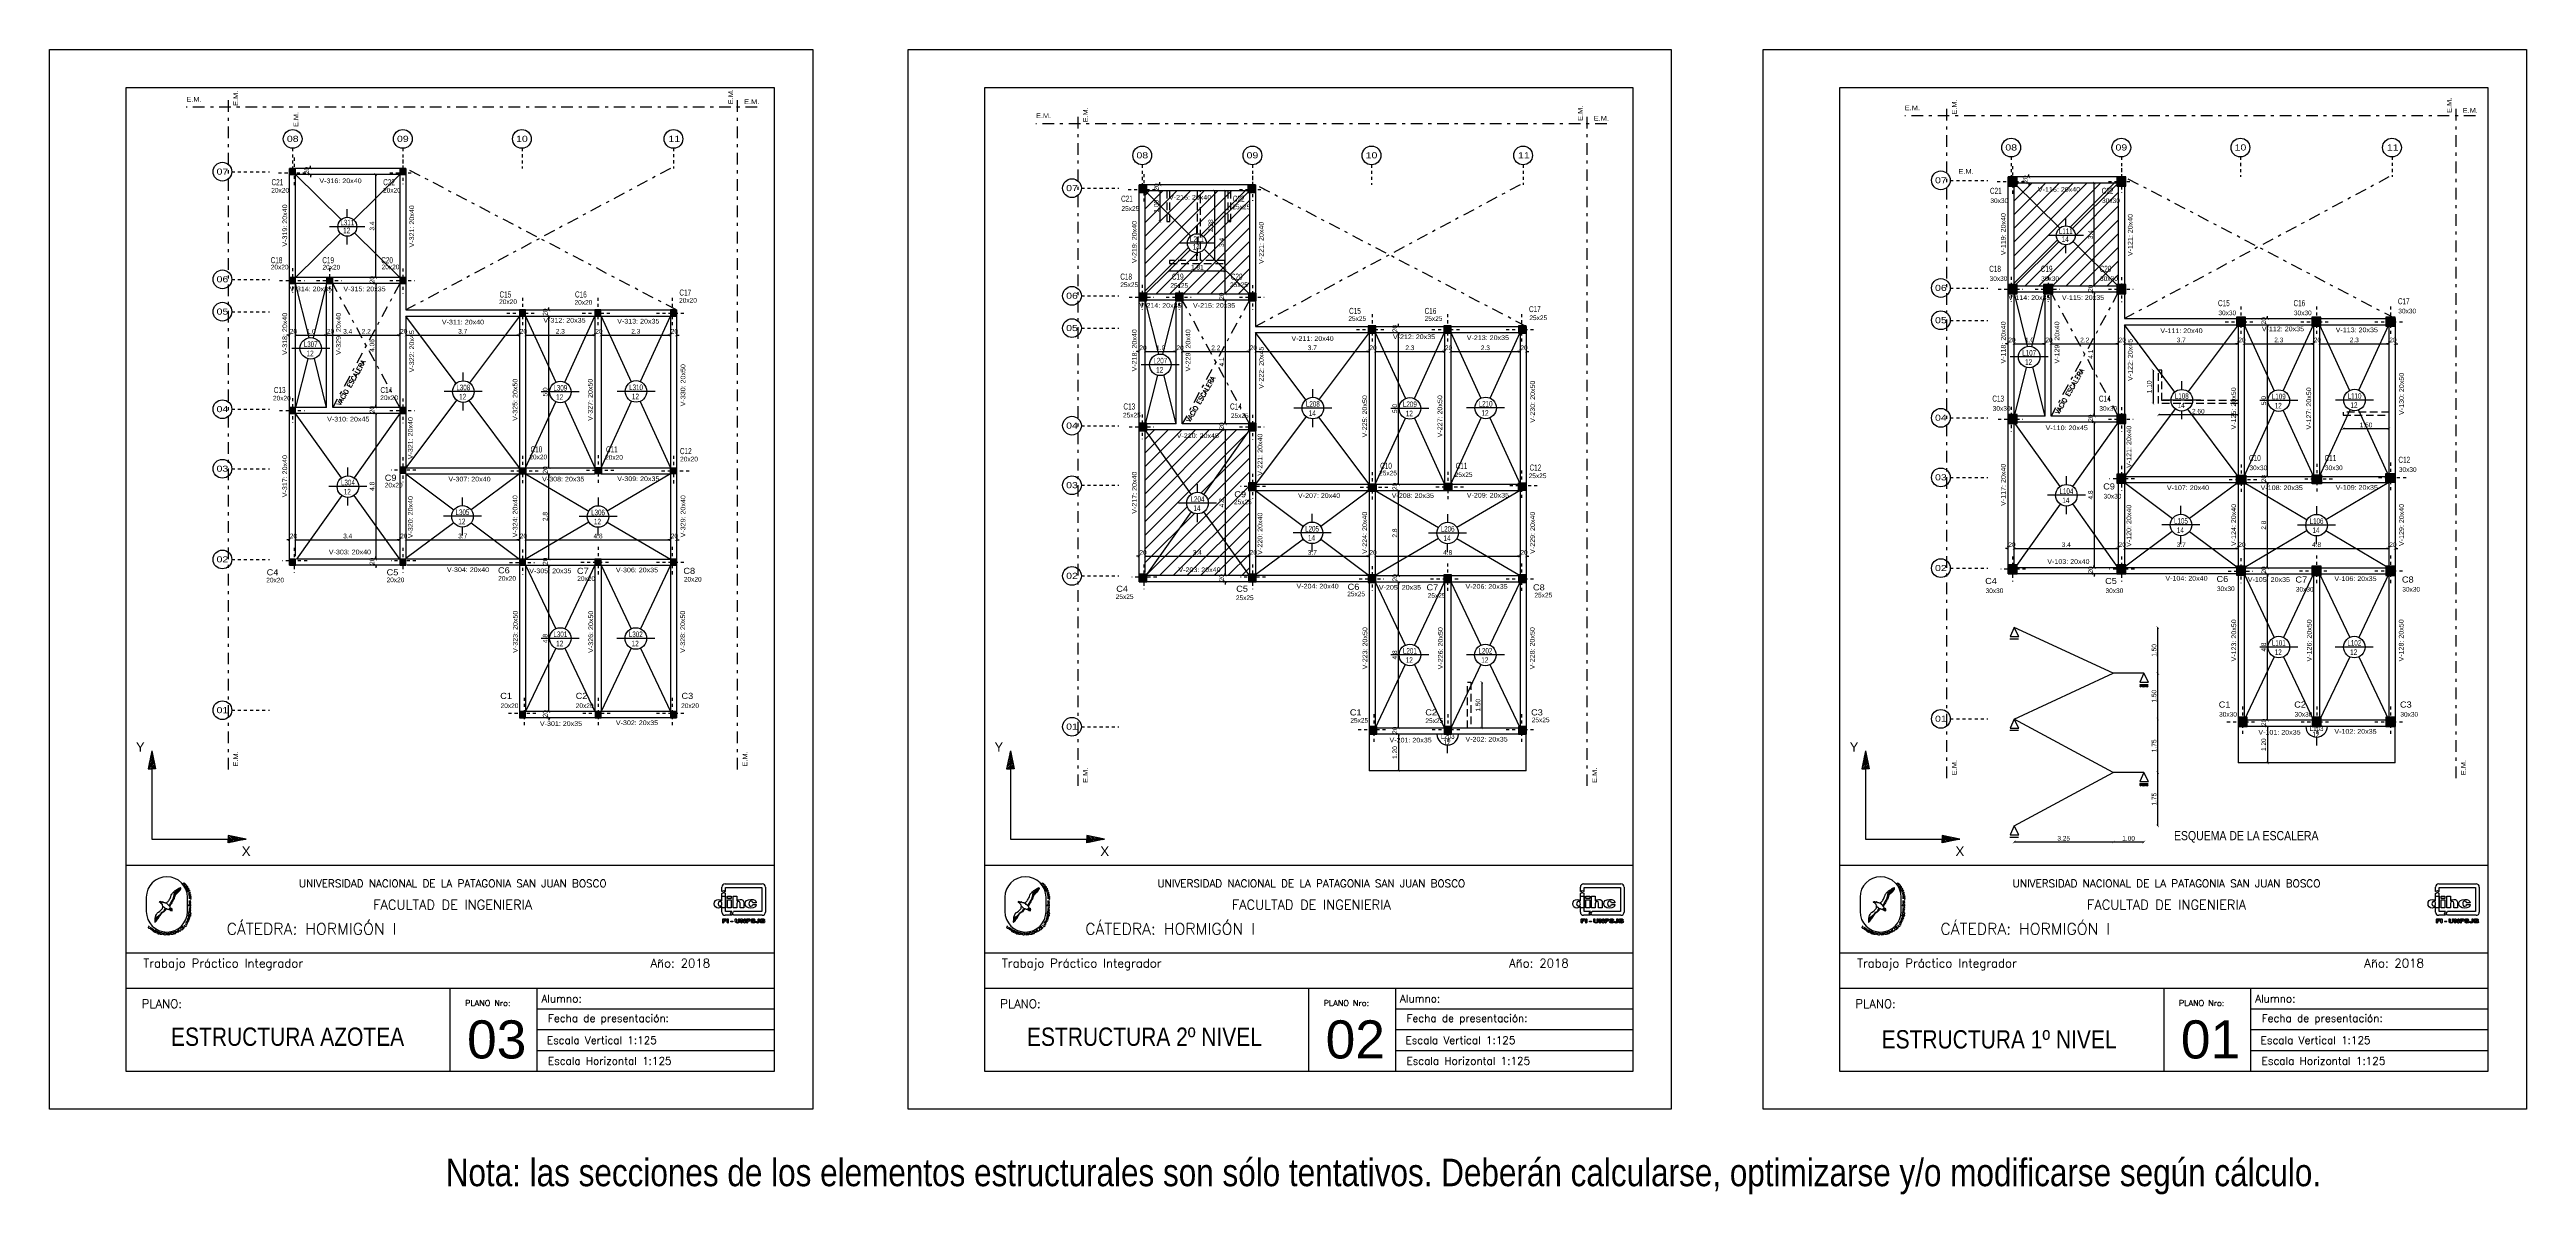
# Model space of a CAD drawing. Header units: millimetres. Extents: x 190.8 to 271.9, y 200.6 to 238.1.
import ezdxf
from ezdxf.enums import TextEntityAlignment as Align

# ---------------------------------------------------------------- set-up
doc = ezdxf.new("R2010")
doc.units = ezdxf.units.MM
for name, pattern in [('DASHDOT', [25.4, 12.7, -6.35, 0, -6.35]), ('DASHDOT2', [0.5, 0.25, -0.125, 0, -0.125]), ('HIDDENX2', [0.75, 0.5, -0.25])]:
    doc.linetypes.add(name, pattern=pattern)
for name, color, linetype in [('Baja', 2, 'Continuous'), ('CARATULA', 7, 'Continuous'), ('COLUMNA RECT', 3, 'Continuous'), ('COLUMNA REF', 3, 'Continuous'), ('COLUMNAS EJES', 1, 'Continuous'), ('Cotas', 7, 'Continuous'), ('CROQUIS', 7, 'Continuous'), ('Ejes', 8, 'Continuous'), ('Pórticos', 3, 'Continuous'), ('Recuadro', 1, 'Continuous'), ('TEXTO', 2, 'Continuous'), ('Textos', 2, 'Continuous'), ('VIG_DIMEN', 3, 'Continuous'), ('VIGAS', 5, 'Continuous')]:
    doc.layers.add(name, color=color, linetype=linetype)
doc.styles.add('INTEGRANTES', font='romans.shx', dxfattribs={"height": 2})
doc.styles.add('NARROW', font='ARIALN.TTF', dxfattribs={"width": 0.9})
doc.styles.add('ROMANS', font='romans')
doc.styles.add('ROMANT', font='romant', dxfattribs={"height": 2.5})
doc.styles.add('SAN14', font='sas_____.pfb', dxfattribs={"height": 14})
doc.styles.get("Standard").update_dxf_attribs({"font": 'ARIAL.TTF'})
doc.dimstyles.get("Standard").update_dxf_attribs({"dimscale": 0.85, "dimtxt": 0.18, "dimasz": 0.1, "dimexe": 0.1, "dimexo": 0.06, "dimgap": 0.05, "dimtad": 1, "dimzin": 4, "dimdsep": 46, "dimtxsty": 'Standard', "dimblk1": 'ARCHTICK', "dimblk2": 'ARCHTICK', "dimsah": 1, "dimcen": 0.1, "dimse1": 1, "dimse2": 1, "dimclrd": 8, "dimclre": 8, "dimclrt": 1, "dimadec": 0, "dimazin": 1, "dimtfac": 1, "dimtix": 1, "dimtofl": 0, "dimtmove": 2, "dimatfit": 3, "dimldrblk": 'ARCHTICK', "dimfxl": 0, "dimtolj": 1, "dimtzin": 4, "dimarcsym": 0})

# ---------------------------------------------------------------- blocks, each defined once
blk = doc.blocks.new('_ARCHTICK')
at = {"color": 0, "linetype": 'ByBlock', "const_width": 0.15}
blk.add_lwpolyline([(-0.5, -0.5), (0.5, 0.5)], dxfattribs=at)
blk = doc.blocks.new('*D17')
at = {"layer": 'Cotas', "color": 8, "linetype": 'Continuous', "lineweight": -2, "ltscale": 0.1}
for p, q in [((254.962, 228.481), (254.877, 228.481)), ((255.162, 228.481), (255.247, 228.481))]:
    blk.add_line(p, q, dxfattribs=at)
at = {"layer": 'DEFPOINTS', "color": 0, "linetype": 'Continuous', "ltscale": 0.1}
for p in [(254.962, 228.481), (255.162, 228.481), (255.162, 228.481)]:
    blk.add_point(p, dxfattribs=at)
at = {"layer": 'Cotas', "color": 8, "linetype": 'Continuous', "lineweight": -2, "ltscale": 0.1, "xscale": 0.085, "yscale": 0.085, "zscale": 0.085}
blk.add_blockref('_ARCHTICK', (254.962, 228.481), dxfattribs=at)
at = {"layer": 'Cotas', "color": 8, "linetype": 'Continuous', "lineweight": -2, "ltscale": 0.1, "xscale": 0.085, "yscale": 0.085, "zscale": 0.085, "rotation": 180}
blk.add_blockref('_ARCHTICK', (255.162, 228.481), dxfattribs=at)
at = {"layer": 'Cotas', "color": 1, "linetype": 'Continuous', "ltscale": 0.1, "insert": (255.062, 228.602), "char_height": 0.153, "attachment_point": 5}
blk.add_mtext('\\A1;.20', dxfattribs=at)
blk = doc.blocks.new('*D18')
at = {"layer": 'Cotas', "color": 8, "lineweight": -2}
blk.add_line((255.162, 228.481), (256.176, 228.481), dxfattribs=at)
at = {"layer": 'DEFPOINTS', "color": 0}
for p in [(255.162, 228.481), (256.176, 228.481), (256.176, 228.481)]:
    blk.add_point(p, dxfattribs=at)
at = {"layer": 'Cotas', "color": 8, "lineweight": -2, "xscale": 0.085, "yscale": 0.085, "zscale": 0.085, "rotation": 180}
blk.add_blockref('_ARCHTICK', (255.162, 228.481), dxfattribs=at)
at = {"layer": 'Cotas', "color": 8, "lineweight": -2, "xscale": 0.085, "yscale": 0.085, "zscale": 0.085}
blk.add_blockref('_ARCHTICK', (256.176, 228.481), dxfattribs=at)
at = {"layer": 'Cotas', "color": 1, "insert": (255.669, 228.602), "char_height": 0.153, "attachment_point": 5}
blk.add_mtext('\\A1;1.0', dxfattribs=at)
blk = doc.blocks.new('*D19')
at = {"layer": 'Cotas', "color": 8, "lineweight": -2}
for p, q in [((258.576, 228.481), (258.491, 228.481)), ((258.776, 228.481), (258.861, 228.481))]:
    blk.add_line(p, q, dxfattribs=at)
at = {"layer": 'DEFPOINTS', "color": 0}
for p in [(258.576, 228.481), (258.776, 228.481), (258.776, 228.481)]:
    blk.add_point(p, dxfattribs=at)
at = {"layer": 'Cotas', "color": 8, "lineweight": -2, "xscale": 0.085, "yscale": 0.085, "zscale": 0.085}
blk.add_blockref('_ARCHTICK', (258.576, 228.481), dxfattribs=at)
at = {"layer": 'Cotas', "color": 8, "lineweight": -2, "xscale": 0.085, "yscale": 0.085, "zscale": 0.085, "rotation": 180}
blk.add_blockref('_ARCHTICK', (258.776, 228.481), dxfattribs=at)
at = {"layer": 'Cotas', "color": 1, "insert": (258.676, 228.602), "char_height": 0.153, "attachment_point": 5}
blk.add_mtext('\\A1;.20', dxfattribs=at)
blk = doc.blocks.new('*D20')
at = {"layer": 'Cotas', "color": 8, "lineweight": -2}
blk.add_line((258.776, 228.481), (262.497, 228.481), dxfattribs=at)
at = {"layer": 'DEFPOINTS', "color": 0}
for p in [(258.776, 228.481), (262.497, 228.481), (262.497, 228.481)]:
    blk.add_point(p, dxfattribs=at)
at = {"layer": 'Cotas', "color": 8, "lineweight": -2, "xscale": 0.085, "yscale": 0.085, "zscale": 0.085, "rotation": 180}
blk.add_blockref('_ARCHTICK', (258.776, 228.481), dxfattribs=at)
at = {"layer": 'Cotas', "color": 8, "lineweight": -2, "xscale": 0.085, "yscale": 0.085, "zscale": 0.085}
blk.add_blockref('_ARCHTICK', (262.497, 228.481), dxfattribs=at)
at = {"layer": 'Cotas', "color": 1, "insert": (260.637, 228.602), "char_height": 0.153, "attachment_point": 5}
blk.add_mtext('\\A1;3.7', dxfattribs=at)
blk = doc.blocks.new('*D21')
at = {"layer": 'Cotas', "color": 8, "lineweight": -2}
for p, q in [((262.497, 228.481), (262.412, 228.481)), ((262.697, 228.481), (262.782, 228.481))]:
    blk.add_line(p, q, dxfattribs=at)
at = {"layer": 'DEFPOINTS', "color": 0}
for p in [(262.497, 228.481), (262.697, 228.481), (262.697, 228.481)]:
    blk.add_point(p, dxfattribs=at)
at = {"layer": 'Cotas', "color": 8, "lineweight": -2, "xscale": 0.085, "yscale": 0.085, "zscale": 0.085}
blk.add_blockref('_ARCHTICK', (262.497, 228.481), dxfattribs=at)
at = {"layer": 'Cotas', "color": 8, "lineweight": -2, "xscale": 0.085, "yscale": 0.085, "zscale": 0.085, "rotation": 180}
blk.add_blockref('_ARCHTICK', (262.697, 228.481), dxfattribs=at)
at = {"layer": 'Cotas', "color": 1, "insert": (262.597, 228.602), "char_height": 0.153, "attachment_point": 5}
blk.add_mtext('\\A1;.20', dxfattribs=at)
blk = doc.blocks.new('*D22')
at = {"layer": 'Cotas', "color": 8, "lineweight": -2}
blk.add_line((262.697, 228.481), (264.97, 228.481), dxfattribs=at)
at = {"layer": 'DEFPOINTS', "color": 0}
for p in [(262.697, 228.481), (264.97, 228.481), (264.97, 228.481)]:
    blk.add_point(p, dxfattribs=at)
at = {"layer": 'Cotas', "color": 8, "lineweight": -2, "xscale": 0.085, "yscale": 0.085, "zscale": 0.085, "rotation": 180}
blk.add_blockref('_ARCHTICK', (262.697, 228.481), dxfattribs=at)
at = {"layer": 'Cotas', "color": 8, "lineweight": -2, "xscale": 0.085, "yscale": 0.085, "zscale": 0.085}
blk.add_blockref('_ARCHTICK', (264.97, 228.481), dxfattribs=at)
at = {"layer": 'Cotas', "color": 1, "insert": (263.833, 228.602), "char_height": 0.153, "attachment_point": 5}
blk.add_mtext('\\A1;2.3', dxfattribs=at)
blk = doc.blocks.new('*D23')
at = {"layer": 'Cotas', "color": 8, "lineweight": -2}
for p, q in [((267.442, 228.481), (267.357, 228.481)), ((267.642, 228.481), (267.727, 228.481))]:
    blk.add_line(p, q, dxfattribs=at)
at = {"layer": 'DEFPOINTS', "color": 0}
for p in [(267.442, 228.481), (267.642, 228.481), (267.642, 228.481)]:
    blk.add_point(p, dxfattribs=at)
at = {"layer": 'Cotas', "color": 8, "lineweight": -2, "xscale": 0.085, "yscale": 0.085, "zscale": 0.085}
blk.add_blockref('_ARCHTICK', (267.442, 228.481), dxfattribs=at)
at = {"layer": 'Cotas', "color": 8, "lineweight": -2, "xscale": 0.085, "yscale": 0.085, "zscale": 0.085, "rotation": 180}
blk.add_blockref('_ARCHTICK', (267.642, 228.481), dxfattribs=at)
at = {"layer": 'Cotas', "color": 1, "insert": (267.542, 228.602), "char_height": 0.153, "attachment_point": 5}
blk.add_mtext('\\A1;.20', dxfattribs=at)
blk = doc.blocks.new('*D24')
at = {"layer": 'Cotas', "color": 8, "lineweight": -2}
for p, q in [((257.786, 230.365), (257.786, 230.45)), ((257.786, 230.165), (257.786, 230.08))]:
    blk.add_line(p, q, dxfattribs=at)
at = {"layer": 'DEFPOINTS', "color": 0}
for p in [(257.786, 230.365), (257.786, 230.365), (257.786, 230.165)]:
    blk.add_point(p, dxfattribs=at)
at = {"layer": 'Cotas', "color": 8, "lineweight": -2, "xscale": 0.085, "yscale": 0.085, "zscale": 0.085}
for p, rotation in [((257.786, 230.365), 270), ((257.786, 230.165), 90)]:
    blk.add_blockref('_ARCHTICK', p, dxfattribs=dict(at, rotation=rotation))
at = {"layer": 'Cotas', "color": 1, "insert": (257.666, 230.265), "char_height": 0.153, "attachment_point": 5, "rotation": 90}
blk.add_mtext('\\A1;.20', dxfattribs=at)
blk = doc.blocks.new('*D25')
at = {"layer": 'Cotas', "color": 8, "lineweight": -2}
blk.add_line((257.786, 230.365), (257.786, 233.743), dxfattribs=at)
at = {"layer": 'DEFPOINTS', "color": 0}
for p in [(257.786, 233.743), (257.786, 233.743), (257.786, 230.365)]:
    blk.add_point(p, dxfattribs=at)
at = {"layer": 'Cotas', "color": 8, "lineweight": -2, "xscale": 0.085, "yscale": 0.085, "zscale": 0.085}
for p, rotation in [((257.786, 233.743), 90), ((257.786, 230.365), 270)]:
    blk.add_blockref('_ARCHTICK', p, dxfattribs=dict(at, rotation=rotation))
at = {"layer": 'Cotas', "color": 1, "insert": (257.666, 232.054), "char_height": 0.153, "attachment_point": 5, "rotation": 90}
blk.add_mtext('\\A1;3.4', dxfattribs=at)
blk = doc.blocks.new('*D26')
at = {"layer": 'Cotas', "color": 8, "lineweight": -2}
for p, q in [((255.645, 233.943), (255.645, 234.028)), ((255.645, 233.743), (255.645, 233.658))]:
    blk.add_line(p, q, dxfattribs=at)
at = {"layer": 'DEFPOINTS', "color": 0}
for p in [(255.645, 233.943), (255.645, 233.943), (255.645, 233.743)]:
    blk.add_point(p, dxfattribs=at)
at = {"layer": 'Cotas', "color": 8, "lineweight": -2, "xscale": 0.085, "yscale": 0.085, "zscale": 0.085}
for p, rotation in [((255.645, 233.943), 270), ((255.645, 233.743), 90)]:
    blk.add_blockref('_ARCHTICK', p, dxfattribs=dict(at, rotation=rotation))
at = {"layer": 'Cotas', "color": 1, "insert": (255.525, 233.843), "char_height": 0.153, "attachment_point": 5, "rotation": 90}
blk.add_mtext('\\A1;.20', dxfattribs=at)
blk = doc.blocks.new('*D27')
at = {"layer": 'Cotas', "color": 8, "lineweight": -2}
for p, q in [((263.459, 216.14), (263.459, 216.225)), ((263.459, 215.94), (263.459, 215.855))]:
    blk.add_line(p, q, dxfattribs=at)
at = {"layer": 'DEFPOINTS', "color": 0}
for p in [(263.459, 216.14), (263.459, 216.14), (263.459, 215.94)]:
    blk.add_point(p, dxfattribs=at)
at = {"layer": 'Cotas', "color": 8, "lineweight": -2, "xscale": 0.085, "yscale": 0.085, "zscale": 0.085}
for p, rotation in [((263.459, 216.14), 270), ((263.459, 215.94), 90)]:
    blk.add_blockref('_ARCHTICK', p, dxfattribs=dict(at, rotation=rotation))
at = {"layer": 'Cotas', "color": 1, "insert": (263.338, 216.04), "char_height": 0.153, "attachment_point": 5, "rotation": 90}
blk.add_mtext('\\A1;.20', dxfattribs=at)
blk = doc.blocks.new('*D28')
at = {"layer": 'Cotas', "color": 8, "lineweight": -2}
blk.add_line((263.459, 216.14), (263.459, 220.936), dxfattribs=at)
at = {"layer": 'DEFPOINTS', "color": 0}
for p in [(263.459, 220.936), (263.459, 220.936), (263.459, 216.14)]:
    blk.add_point(p, dxfattribs=at)
at = {"layer": 'Cotas', "color": 8, "lineweight": -2, "xscale": 0.085, "yscale": 0.085, "zscale": 0.085}
for p, rotation in [((263.459, 220.936), 90), ((263.459, 216.14), 270)]:
    blk.add_blockref('_ARCHTICK', p, dxfattribs=dict(at, rotation=rotation))
at = {"layer": 'Cotas', "color": 1, "insert": (263.338, 218.538), "char_height": 0.153, "attachment_point": 5, "rotation": 90}
blk.add_mtext('\\A1;4.8', dxfattribs=at)
blk = doc.blocks.new('*D29')
at = {"layer": 'Cotas', "color": 8, "lineweight": -2}
for p, q in [((263.459, 221.136), (263.459, 221.221)), ((263.459, 220.936), (263.459, 220.851))]:
    blk.add_line(p, q, dxfattribs=at)
at = {"layer": 'DEFPOINTS', "color": 0}
for p in [(263.459, 221.136), (263.459, 221.136), (263.459, 220.936)]:
    blk.add_point(p, dxfattribs=at)
at = {"layer": 'Cotas', "color": 8, "lineweight": -2, "xscale": 0.085, "yscale": 0.085, "zscale": 0.085}
for p, rotation in [((263.459, 221.136), 270), ((263.459, 220.936), 90)]:
    blk.add_blockref('_ARCHTICK', p, dxfattribs=dict(at, rotation=rotation))
at = {"layer": 'Cotas', "color": 1, "insert": (263.338, 221.036), "char_height": 0.153, "attachment_point": 5, "rotation": 90}
blk.add_mtext('\\A1;.20', dxfattribs=at)
blk = doc.blocks.new('*D30')
at = {"layer": 'Cotas', "color": 8, "lineweight": -2}
blk.add_line((263.459, 221.136), (263.459, 223.93), dxfattribs=at)
at = {"layer": 'DEFPOINTS', "color": 0}
for p in [(263.459, 223.93), (263.459, 223.93), (263.459, 221.136)]:
    blk.add_point(p, dxfattribs=at)
at = {"layer": 'Cotas', "color": 8, "lineweight": -2, "xscale": 0.085, "yscale": 0.085, "zscale": 0.085}
for p, rotation in [((263.459, 223.93), 90), ((263.459, 221.136), 270)]:
    blk.add_blockref('_ARCHTICK', p, dxfattribs=dict(at, rotation=rotation))
at = {"layer": 'Cotas', "color": 1, "insert": (263.338, 222.533), "char_height": 0.153, "attachment_point": 5, "rotation": 90}
blk.add_mtext('\\A1;2.8', dxfattribs=at)
blk = doc.blocks.new('*D31')
at = {"layer": 'Cotas', "color": 8, "lineweight": -2}
for p, q in [((263.459, 224.13), (263.459, 224.215)), ((263.459, 223.93), (263.459, 223.845))]:
    blk.add_line(p, q, dxfattribs=at)
at = {"layer": 'DEFPOINTS', "color": 0}
for p in [(263.459, 224.13), (263.459, 224.13), (263.459, 223.93)]:
    blk.add_point(p, dxfattribs=at)
at = {"layer": 'Cotas', "color": 8, "lineweight": -2, "xscale": 0.085, "yscale": 0.085, "zscale": 0.085}
for p, rotation in [((263.459, 224.13), 270), ((263.459, 223.93), 90)]:
    blk.add_blockref('_ARCHTICK', p, dxfattribs=dict(at, rotation=rotation))
at = {"layer": 'Cotas', "color": 1, "insert": (263.338, 224.03), "char_height": 0.153, "attachment_point": 5, "rotation": 90}
blk.add_mtext('\\A1;.20', dxfattribs=at)
blk = doc.blocks.new('*D32')
at = {"layer": 'Cotas', "color": 8, "lineweight": -2}
blk.add_line((263.459, 224.13), (263.459, 229.102), dxfattribs=at)
at = {"layer": 'DEFPOINTS', "color": 0}
for p in [(263.459, 229.102), (263.459, 229.102), (263.459, 224.13)]:
    blk.add_point(p, dxfattribs=at)
at = {"layer": 'Cotas', "color": 8, "lineweight": -2, "xscale": 0.085, "yscale": 0.085, "zscale": 0.085}
for p, rotation in [((263.459, 229.102), 90), ((263.459, 224.13), 270)]:
    blk.add_blockref('_ARCHTICK', p, dxfattribs=dict(at, rotation=rotation))
at = {"layer": 'Cotas', "color": 1, "insert": (263.338, 226.616), "char_height": 0.153, "attachment_point": 5, "rotation": 90}
blk.add_mtext('\\A1;5.0', dxfattribs=at)
blk = doc.blocks.new('*D33')
at = {"layer": 'Cotas', "color": 8, "lineweight": -2}
for p, q in [((263.459, 229.302), (263.459, 229.387)), ((263.459, 229.102), (263.459, 229.017))]:
    blk.add_line(p, q, dxfattribs=at)
at = {"layer": 'DEFPOINTS', "color": 0}
for p in [(263.459, 229.302), (263.459, 229.302), (263.459, 229.102)]:
    blk.add_point(p, dxfattribs=at)
at = {"layer": 'Cotas', "color": 8, "lineweight": -2, "xscale": 0.085, "yscale": 0.085, "zscale": 0.085}
for p, rotation in [((263.459, 229.302), 270), ((263.459, 229.102), 90)]:
    blk.add_blockref('_ARCHTICK', p, dxfattribs=dict(at, rotation=rotation))
at = {"layer": 'Cotas', "color": 1, "insert": (263.338, 229.202), "char_height": 0.153, "attachment_point": 5, "rotation": 90}
blk.add_mtext('\\A1;.20', dxfattribs=at)
blk = doc.blocks.new('*D34')
at = {"layer": 'DEFPOINTS', "color": 0}
for p in [(258.412, 214.428), (259.412, 214.428), (258.412, 212.15)]:
    blk.add_point(p, dxfattribs=at)
at = {"layer": 'VIGAS', "color": 8, "lineweight": -2}
blk.add_line((259.412, 212.15), (258.412, 212.15), dxfattribs=at)
at = {"layer": 'VIGAS', "color": 8, "lineweight": -2, "xscale": 0.085, "yscale": 0.085, "zscale": 0.085, "rotation": 180}
blk.add_blockref('_ARCHTICK', (258.412, 212.15), dxfattribs=at)
at = {"layer": 'VIGAS', "color": 8, "lineweight": -2, "xscale": 0.085, "yscale": 0.085, "zscale": 0.085}
blk.add_blockref('_ARCHTICK', (259.412, 212.15), dxfattribs=at)
at = {"layer": 'VIGAS', "color": 1, "insert": (258.912, 212.27), "char_height": 0.153, "attachment_point": 5}
blk.add_mtext('\\A1;1.00', dxfattribs=at)
blk = doc.blocks.new('*D35')
at = {"layer": 'DEFPOINTS', "color": 0}
for p in [(258.412, 214.428), (255.162, 212.678), (255.162, 212.15)]:
    blk.add_point(p, dxfattribs=at)
at = {"layer": 'VIGAS', "color": 8, "lineweight": -2}
blk.add_line((258.412, 212.15), (255.162, 212.15), dxfattribs=at)
at = {"layer": 'VIGAS', "color": 8, "lineweight": -2, "xscale": 0.085, "yscale": 0.085, "zscale": 0.085, "rotation": 180}
blk.add_blockref('_ARCHTICK', (255.162, 212.15), dxfattribs=at)
at = {"layer": 'VIGAS', "color": 8, "lineweight": -2, "xscale": 0.085, "yscale": 0.085, "zscale": 0.085}
blk.add_blockref('_ARCHTICK', (258.412, 212.15), dxfattribs=at)
at = {"layer": 'VIGAS', "color": 1, "insert": (256.787, 212.27), "char_height": 0.153, "attachment_point": 5}
blk.add_mtext('\\A1;3.25', dxfattribs=at)
blk = doc.blocks.new('*D36')
at = {"layer": 'DEFPOINTS', "color": 0}
for p in [(259.412, 214.428), (259.868, 214.428), (255.162, 212.678)]:
    blk.add_point(p, dxfattribs=at)
at = {"layer": 'VIGAS', "color": 8, "lineweight": -2}
blk.add_line((259.868, 212.678), (259.868, 214.428), dxfattribs=at)
at = {"layer": 'VIGAS', "color": 8, "lineweight": -2, "xscale": 0.085, "yscale": 0.085, "zscale": 0.085}
for p, rotation in [((259.868, 214.428), 90), ((259.868, 212.678), 270)]:
    blk.add_blockref('_ARCHTICK', p, dxfattribs=dict(at, rotation=rotation))
at = {"layer": 'VIGAS', "color": 1, "insert": (259.747, 213.553), "char_height": 0.153, "attachment_point": 5, "rotation": 90}
blk.add_mtext('\\A1;1.75', dxfattribs=at)
blk = doc.blocks.new('*D37')
at = {"layer": 'DEFPOINTS', "color": 0}
for p in [(255.162, 216.178), (259.868, 216.178), (259.412, 214.428)]:
    blk.add_point(p, dxfattribs=at)
at = {"layer": 'VIGAS', "color": 8, "lineweight": -2}
blk.add_line((259.868, 214.428), (259.868, 216.178), dxfattribs=at)
at = {"layer": 'VIGAS', "color": 8, "lineweight": -2, "xscale": 0.085, "yscale": 0.085, "zscale": 0.085}
for p, rotation in [((259.868, 216.178), 90), ((259.868, 214.428), 270)]:
    blk.add_blockref('_ARCHTICK', p, dxfattribs=dict(at, rotation=rotation))
at = {"layer": 'VIGAS', "color": 1, "insert": (259.747, 215.303), "char_height": 0.153, "attachment_point": 5, "rotation": 90}
blk.add_mtext('\\A1;1.75', dxfattribs=at)
blk = doc.blocks.new('*D38')
at = {"layer": 'DEFPOINTS', "color": 0}
for p in [(259.412, 217.678), (259.868, 217.678), (255.162, 216.178)]:
    blk.add_point(p, dxfattribs=at)
at = {"layer": 'VIGAS', "color": 8, "lineweight": -2}
blk.add_line((259.868, 216.178), (259.868, 217.678), dxfattribs=at)
at = {"layer": 'VIGAS', "color": 8, "lineweight": -2, "xscale": 0.085, "yscale": 0.085, "zscale": 0.085}
for p, rotation in [((259.868, 217.678), 90), ((259.868, 216.178), 270)]:
    blk.add_blockref('_ARCHTICK', p, dxfattribs=dict(at, rotation=rotation))
at = {"layer": 'VIGAS', "color": 1, "insert": (259.747, 216.928), "char_height": 0.153, "attachment_point": 5, "rotation": 90}
blk.add_mtext('\\A1;1.50', dxfattribs=at)
blk = doc.blocks.new('*D39')
at = {"layer": 'DEFPOINTS', "color": 0}
for p in [(255.162, 219.178), (259.868, 219.178), (259.412, 217.678)]:
    blk.add_point(p, dxfattribs=at)
at = {"layer": 'VIGAS', "color": 8, "lineweight": -2}
blk.add_line((259.868, 217.678), (259.868, 219.178), dxfattribs=at)
at = {"layer": 'VIGAS', "color": 8, "lineweight": -2, "xscale": 0.085, "yscale": 0.085, "zscale": 0.085}
for p, rotation in [((259.868, 219.178), 90), ((259.868, 217.678), 270)]:
    blk.add_blockref('_ARCHTICK', p, dxfattribs=dict(at, rotation=rotation))
at = {"layer": 'VIGAS', "color": 1, "insert": (259.747, 218.428), "char_height": 0.153, "attachment_point": 5, "rotation": 90}
blk.add_mtext('\\A1;1.50', dxfattribs=at)
blk = doc.blocks.new('*D40')
at = {"layer": 'DEFPOINTS', "color": 0}
for p in [(264.97, 228.481), (265.17, 228.481), (265.17, 228.481)]:
    blk.add_point(p, dxfattribs=at)
at = {"layer": 'VIGAS', "color": 8, "lineweight": -2}
for p, q in [((264.97, 228.481), (264.885, 228.481)), ((265.17, 228.481), (265.255, 228.481))]:
    blk.add_line(p, q, dxfattribs=at)
at = {"layer": 'VIGAS', "color": 8, "lineweight": -2, "xscale": 0.085, "yscale": 0.085, "zscale": 0.085}
blk.add_blockref('_ARCHTICK', (264.97, 228.481), dxfattribs=at)
at = {"layer": 'VIGAS', "color": 8, "lineweight": -2, "xscale": 0.085, "yscale": 0.085, "zscale": 0.085, "rotation": 180}
blk.add_blockref('_ARCHTICK', (265.17, 228.481), dxfattribs=at)
at = {"layer": 'VIGAS', "color": 1, "insert": (265.07, 228.602), "char_height": 0.153, "attachment_point": 5}
blk.add_mtext('\\A1;.20', dxfattribs=at)
blk = doc.blocks.new('*D41')
at = {"layer": 'Cotas', "color": 8, "lineweight": -2}
blk.add_line((265.17, 228.481), (267.442, 228.481), dxfattribs=at)
at = {"layer": 'DEFPOINTS', "color": 0}
for p in [(265.17, 228.481), (267.442, 228.481), (267.442, 228.481)]:
    blk.add_point(p, dxfattribs=at)
at = {"layer": 'Cotas', "color": 8, "lineweight": -2, "xscale": 0.085, "yscale": 0.085, "zscale": 0.085, "rotation": 180}
blk.add_blockref('_ARCHTICK', (265.17, 228.481), dxfattribs=at)
at = {"layer": 'Cotas', "color": 8, "lineweight": -2, "xscale": 0.085, "yscale": 0.085, "zscale": 0.085}
blk.add_blockref('_ARCHTICK', (267.442, 228.481), dxfattribs=at)
at = {"layer": 'Cotas', "color": 1, "insert": (266.306, 228.602), "char_height": 0.153, "attachment_point": 5}
blk.add_mtext('\\A1;2.3', dxfattribs=at)
blk = doc.blocks.new('*D42')
at = {"layer": 'Cotas', "color": 8, "lineweight": -2}
blk.add_line((257.786, 230.165), (257.786, 226.11), dxfattribs=at)
at = {"layer": 'DEFPOINTS', "color": 0}
for p in [(257.786, 230.165), (257.786, 226.11), (257.786, 226.11)]:
    blk.add_point(p, dxfattribs=at)
at = {"layer": 'Cotas', "color": 8, "lineweight": -2, "xscale": 0.085, "yscale": 0.085, "zscale": 0.085}
for p, rotation in [((257.786, 230.165), 90), ((257.786, 226.11), 270)]:
    blk.add_blockref('_ARCHTICK', p, dxfattribs=dict(at, rotation=rotation))
at = {"layer": 'Cotas', "color": 1, "insert": (257.667, 228.137), "char_height": 0.153, "attachment_point": 5, "rotation": 90}
blk.add_mtext('\\A1;4.1', dxfattribs=at)
blk = doc.blocks.new('*D43')
at = {"layer": 'DEFPOINTS', "color": 0}
for p in [(257.786, 226.11), (257.786, 225.91), (257.786, 225.91)]:
    blk.add_point(p, dxfattribs=at)
at = {"layer": 'VIGAS', "color": 8, "lineweight": -2}
for p, q in [((257.786, 226.11), (257.786, 226.195)), ((257.786, 225.91), (257.786, 225.825))]:
    blk.add_line(p, q, dxfattribs=at)
at = {"layer": 'VIGAS', "color": 8, "lineweight": -2, "xscale": 0.085, "yscale": 0.085, "zscale": 0.085}
for p, rotation in [((257.786, 226.11), 270), ((257.786, 225.91), 90)]:
    blk.add_blockref('_ARCHTICK', p, dxfattribs=dict(at, rotation=rotation))
at = {"layer": 'VIGAS', "color": 1, "insert": (257.666, 226.01), "char_height": 0.153, "attachment_point": 5, "rotation": 90}
blk.add_mtext('\\A1;.20', dxfattribs=at)
blk = doc.blocks.new('*D44')
at = {"layer": 'Cotas', "color": 8, "lineweight": -2}
blk.add_line((257.786, 225.91), (257.786, 221.136), dxfattribs=at)
at = {"layer": 'DEFPOINTS', "color": 0}
for p in [(257.786, 225.91), (257.786, 221.136), (257.786, 221.136)]:
    blk.add_point(p, dxfattribs=at)
at = {"layer": 'Cotas', "color": 8, "lineweight": -2, "xscale": 0.085, "yscale": 0.085, "zscale": 0.085}
for p, rotation in [((257.786, 225.91), 90), ((257.786, 221.136), 270)]:
    blk.add_blockref('_ARCHTICK', p, dxfattribs=dict(at, rotation=rotation))
at = {"layer": 'Cotas', "color": 1, "insert": (257.666, 223.523), "char_height": 0.153, "attachment_point": 5, "rotation": 90}
blk.add_mtext('\\A1;4.8', dxfattribs=at)
blk = doc.blocks.new('*D45')
at = {"layer": 'DEFPOINTS', "color": 0}
for p in [(257.786, 221.136), (257.786, 220.936), (257.786, 220.936)]:
    blk.add_point(p, dxfattribs=at)
at = {"layer": 'VIGAS', "color": 8, "lineweight": -2}
for p, q in [((257.786, 221.136), (257.786, 221.221)), ((257.786, 220.936), (257.786, 220.851))]:
    blk.add_line(p, q, dxfattribs=at)
at = {"layer": 'VIGAS', "color": 8, "lineweight": -2, "xscale": 0.085, "yscale": 0.085, "zscale": 0.085}
for p, rotation in [((257.786, 221.136), 270), ((257.786, 220.936), 90)]:
    blk.add_blockref('_ARCHTICK', p, dxfattribs=dict(at, rotation=rotation))
at = {"layer": 'VIGAS', "color": 1, "insert": (257.666, 221.036), "char_height": 0.153, "attachment_point": 5, "rotation": 90}
blk.add_mtext('\\A1;.20', dxfattribs=at)
blk = doc.blocks.new('*D46')
at = {"layer": 'DEFPOINTS', "color": 0}
for p in [(256.176, 228.481), (256.376, 228.481), (256.376, 228.481)]:
    blk.add_point(p, dxfattribs=at)
at = {"layer": 'VIGAS', "color": 8, "lineweight": -2}
for p, q in [((256.176, 228.481), (256.091, 228.481)), ((256.376, 228.481), (256.461, 228.481))]:
    blk.add_line(p, q, dxfattribs=at)
at = {"layer": 'VIGAS', "color": 8, "lineweight": -2, "xscale": 0.085, "yscale": 0.085, "zscale": 0.085}
blk.add_blockref('_ARCHTICK', (256.176, 228.481), dxfattribs=at)
at = {"layer": 'VIGAS', "color": 8, "lineweight": -2, "xscale": 0.085, "yscale": 0.085, "zscale": 0.085, "rotation": 180}
blk.add_blockref('_ARCHTICK', (256.376, 228.481), dxfattribs=at)
at = {"layer": 'VIGAS', "color": 1, "insert": (256.276, 228.602), "char_height": 0.153, "attachment_point": 5}
blk.add_mtext('\\A1;.20', dxfattribs=at)
blk = doc.blocks.new('*D47')
at = {"layer": 'Cotas', "color": 8, "lineweight": -2}
blk.add_line((256.376, 228.481), (258.576, 228.481), dxfattribs=at)
at = {"layer": 'DEFPOINTS', "color": 0}
for p in [(256.376, 228.481), (258.576, 228.481), (258.576, 228.481)]:
    blk.add_point(p, dxfattribs=at)
at = {"layer": 'Cotas', "color": 8, "lineweight": -2, "xscale": 0.085, "yscale": 0.085, "zscale": 0.085, "rotation": 180}
blk.add_blockref('_ARCHTICK', (256.376, 228.481), dxfattribs=at)
at = {"layer": 'Cotas', "color": 8, "lineweight": -2, "xscale": 0.085, "yscale": 0.085, "zscale": 0.085}
blk.add_blockref('_ARCHTICK', (258.576, 228.481), dxfattribs=at)
at = {"layer": 'Cotas', "color": 1, "insert": (257.476, 228.601), "char_height": 0.153, "attachment_point": 5}
blk.add_mtext('\\A1;2.2', dxfattribs=at)
blk = doc.blocks.new('*D48')
at = {"layer": 'DEFPOINTS', "color": 0}
for p in [(254.962, 221.774), (255.162, 221.774), (255.162, 221.774)]:
    blk.add_point(p, dxfattribs=at)
at = {"layer": 'Ejes', "color": 8, "lineweight": -2}
for p, q in [((254.962, 221.774), (254.877, 221.774)), ((255.162, 221.774), (255.247, 221.774))]:
    blk.add_line(p, q, dxfattribs=at)
at = {"layer": 'Ejes', "color": 8, "lineweight": -2, "xscale": 0.085, "yscale": 0.085, "zscale": 0.085}
blk.add_blockref('_ARCHTICK', (254.962, 221.774), dxfattribs=at)
at = {"layer": 'Ejes', "color": 8, "lineweight": -2, "xscale": 0.085, "yscale": 0.085, "zscale": 0.085, "rotation": 180}
blk.add_blockref('_ARCHTICK', (255.162, 221.774), dxfattribs=at)
at = {"layer": 'Ejes', "color": 1, "insert": (255.062, 221.895), "char_height": 0.153, "attachment_point": 5}
blk.add_mtext('\\A1;.20', dxfattribs=at)
blk = doc.blocks.new('*D49')
at = {"layer": 'Cotas', "color": 8, "lineweight": -2}
blk.add_line((255.162, 221.774), (258.576, 221.774), dxfattribs=at)
at = {"layer": 'DEFPOINTS', "color": 0}
for p in [(255.162, 221.774), (258.576, 221.774), (258.576, 221.774)]:
    blk.add_point(p, dxfattribs=at)
at = {"layer": 'Cotas', "color": 8, "lineweight": -2, "xscale": 0.085, "yscale": 0.085, "zscale": 0.085, "rotation": 180}
blk.add_blockref('_ARCHTICK', (255.162, 221.774), dxfattribs=at)
at = {"layer": 'Cotas', "color": 8, "lineweight": -2, "xscale": 0.085, "yscale": 0.085, "zscale": 0.085}
blk.add_blockref('_ARCHTICK', (258.576, 221.774), dxfattribs=at)
at = {"layer": 'Cotas', "color": 1, "insert": (256.869, 221.895), "char_height": 0.153, "attachment_point": 5}
blk.add_mtext('\\A1;3.4', dxfattribs=at)
blk = doc.blocks.new('*D50')
at = {"layer": 'DEFPOINTS', "color": 0}
for p in [(258.576, 221.774), (258.776, 221.774), (258.776, 221.774)]:
    blk.add_point(p, dxfattribs=at)
at = {"layer": 'Ejes', "color": 8, "lineweight": -2}
for p, q in [((258.576, 221.774), (258.491, 221.774)), ((258.776, 221.774), (258.861, 221.774))]:
    blk.add_line(p, q, dxfattribs=at)
at = {"layer": 'Ejes', "color": 8, "lineweight": -2, "xscale": 0.085, "yscale": 0.085, "zscale": 0.085}
blk.add_blockref('_ARCHTICK', (258.576, 221.774), dxfattribs=at)
at = {"layer": 'Ejes', "color": 8, "lineweight": -2, "xscale": 0.085, "yscale": 0.085, "zscale": 0.085, "rotation": 180}
blk.add_blockref('_ARCHTICK', (258.776, 221.774), dxfattribs=at)
at = {"layer": 'Ejes', "color": 1, "insert": (258.676, 221.895), "char_height": 0.153, "attachment_point": 5}
blk.add_mtext('\\A1;.20', dxfattribs=at)
blk = doc.blocks.new('*D51')
at = {"layer": 'Cotas', "color": 8, "lineweight": -2}
blk.add_line((258.776, 221.774), (262.497, 221.774), dxfattribs=at)
at = {"layer": 'DEFPOINTS', "color": 0}
for p in [(258.776, 221.774), (262.497, 221.774), (262.497, 221.774)]:
    blk.add_point(p, dxfattribs=at)
at = {"layer": 'Cotas', "color": 8, "lineweight": -2, "xscale": 0.085, "yscale": 0.085, "zscale": 0.085, "rotation": 180}
blk.add_blockref('_ARCHTICK', (258.776, 221.774), dxfattribs=at)
at = {"layer": 'Cotas', "color": 8, "lineweight": -2, "xscale": 0.085, "yscale": 0.085, "zscale": 0.085}
blk.add_blockref('_ARCHTICK', (262.497, 221.774), dxfattribs=at)
at = {"layer": 'Cotas', "color": 1, "insert": (260.637, 221.895), "char_height": 0.153, "attachment_point": 5}
blk.add_mtext('\\A1;3.7', dxfattribs=at)
blk = doc.blocks.new('*D52')
at = {"layer": 'DEFPOINTS', "color": 0}
for p in [(262.497, 221.774), (262.697, 221.774), (262.697, 221.774)]:
    blk.add_point(p, dxfattribs=at)
at = {"layer": 'Ejes', "color": 8, "lineweight": -2}
for p, q in [((262.497, 221.774), (262.412, 221.774)), ((262.697, 221.774), (262.782, 221.774))]:
    blk.add_line(p, q, dxfattribs=at)
at = {"layer": 'Ejes', "color": 8, "lineweight": -2, "xscale": 0.085, "yscale": 0.085, "zscale": 0.085}
blk.add_blockref('_ARCHTICK', (262.497, 221.774), dxfattribs=at)
at = {"layer": 'Ejes', "color": 8, "lineweight": -2, "xscale": 0.085, "yscale": 0.085, "zscale": 0.085, "rotation": 180}
blk.add_blockref('_ARCHTICK', (262.697, 221.774), dxfattribs=at)
at = {"layer": 'Ejes', "color": 1, "insert": (262.597, 221.895), "char_height": 0.153, "attachment_point": 5}
blk.add_mtext('\\A1;.20', dxfattribs=at)
blk = doc.blocks.new('*D53')
at = {"layer": 'Cotas', "color": 8, "lineweight": -2}
blk.add_line((262.697, 221.774), (267.442, 221.774), dxfattribs=at)
at = {"layer": 'DEFPOINTS', "color": 0}
for p in [(262.697, 221.774), (267.442, 221.774), (267.442, 221.774)]:
    blk.add_point(p, dxfattribs=at)
at = {"layer": 'Cotas', "color": 8, "lineweight": -2, "xscale": 0.085, "yscale": 0.085, "zscale": 0.085, "rotation": 180}
blk.add_blockref('_ARCHTICK', (262.697, 221.774), dxfattribs=at)
at = {"layer": 'Cotas', "color": 8, "lineweight": -2, "xscale": 0.085, "yscale": 0.085, "zscale": 0.085}
blk.add_blockref('_ARCHTICK', (267.442, 221.774), dxfattribs=at)
at = {"layer": 'Cotas', "color": 1, "insert": (265.07, 221.895), "char_height": 0.153, "attachment_point": 5}
blk.add_mtext('\\A1;4.8', dxfattribs=at)
blk = doc.blocks.new('*D54')
at = {"layer": 'DEFPOINTS', "color": 0}
for p in [(267.442, 221.774), (267.642, 221.774), (267.642, 221.774)]:
    blk.add_point(p, dxfattribs=at)
at = {"layer": 'Ejes', "color": 8, "lineweight": -2}
for p, q in [((267.442, 221.774), (267.357, 221.774)), ((267.642, 221.774), (267.727, 221.774))]:
    blk.add_line(p, q, dxfattribs=at)
at = {"layer": 'Ejes', "color": 8, "lineweight": -2, "xscale": 0.085, "yscale": 0.085, "zscale": 0.085}
blk.add_blockref('_ARCHTICK', (267.442, 221.774), dxfattribs=at)
at = {"layer": 'Ejes', "color": 8, "lineweight": -2, "xscale": 0.085, "yscale": 0.085, "zscale": 0.085, "rotation": 180}
blk.add_blockref('_ARCHTICK', (267.642, 221.774), dxfattribs=at)
at = {"layer": 'Ejes', "color": 1, "insert": (267.542, 221.895), "char_height": 0.153, "attachment_point": 5}
blk.add_mtext('\\A1;.20', dxfattribs=at)
blk = doc.blocks.new('*D70')
at = {"layer": 'Cotas', "color": 8, "linetype": 'Continuous', "lineweight": -2, "ltscale": 0.1}
for p, q in [((226.498, 228.225), (226.413, 228.225)), ((226.698, 228.225), (226.783, 228.225))]:
    blk.add_line(p, q, dxfattribs=at)
at = {"layer": 'DEFPOINTS', "color": 0, "linetype": 'Continuous', "ltscale": 0.1}
for p in [(226.498, 228.225), (226.698, 228.225), (226.698, 228.225)]:
    blk.add_point(p, dxfattribs=at)
at = {"layer": 'Cotas', "color": 8, "linetype": 'Continuous', "lineweight": -2, "ltscale": 0.1, "xscale": 0.085, "yscale": 0.085, "zscale": 0.085}
blk.add_blockref('_ARCHTICK', (226.498, 228.225), dxfattribs=at)
at = {"layer": 'Cotas', "color": 8, "linetype": 'Continuous', "lineweight": -2, "ltscale": 0.1, "xscale": 0.085, "yscale": 0.085, "zscale": 0.085, "rotation": 180}
blk.add_blockref('_ARCHTICK', (226.698, 228.225), dxfattribs=at)
at = {"layer": 'Cotas', "color": 1, "linetype": 'Continuous', "ltscale": 0.1, "insert": (226.598, 228.345), "char_height": 0.153, "attachment_point": 5}
blk.add_mtext('\\A1;.20', dxfattribs=at)
blk = doc.blocks.new('*D71')
at = {"layer": 'Cotas', "color": 8, "lineweight": -2}
blk.add_line((226.698, 228.225), (227.712, 228.225), dxfattribs=at)
at = {"layer": 'DEFPOINTS', "color": 0}
for p in [(226.698, 228.225), (227.712, 228.225), (227.712, 228.225)]:
    blk.add_point(p, dxfattribs=at)
at = {"layer": 'Cotas', "color": 8, "lineweight": -2, "xscale": 0.085, "yscale": 0.085, "zscale": 0.085, "rotation": 180}
blk.add_blockref('_ARCHTICK', (226.698, 228.225), dxfattribs=at)
at = {"layer": 'Cotas', "color": 8, "lineweight": -2, "xscale": 0.085, "yscale": 0.085, "zscale": 0.085}
blk.add_blockref('_ARCHTICK', (227.712, 228.225), dxfattribs=at)
at = {"layer": 'Cotas', "color": 1, "insert": (227.205, 228.345), "char_height": 0.153, "attachment_point": 5}
blk.add_mtext('\\A1;1.0', dxfattribs=at)
blk = doc.blocks.new('*D72')
at = {"layer": 'Cotas', "color": 8, "lineweight": -2}
for p, q in [((230.112, 228.225), (230.027, 228.225)), ((230.312, 228.225), (230.397, 228.225))]:
    blk.add_line(p, q, dxfattribs=at)
at = {"layer": 'DEFPOINTS', "color": 0}
for p in [(230.112, 228.225), (230.312, 228.225), (230.312, 228.225)]:
    blk.add_point(p, dxfattribs=at)
at = {"layer": 'Cotas', "color": 8, "lineweight": -2, "xscale": 0.085, "yscale": 0.085, "zscale": 0.085}
blk.add_blockref('_ARCHTICK', (230.112, 228.225), dxfattribs=at)
at = {"layer": 'Cotas', "color": 8, "lineweight": -2, "xscale": 0.085, "yscale": 0.085, "zscale": 0.085, "rotation": 180}
blk.add_blockref('_ARCHTICK', (230.312, 228.225), dxfattribs=at)
at = {"layer": 'Cotas', "color": 1, "insert": (230.212, 228.345), "char_height": 0.153, "attachment_point": 5}
blk.add_mtext('\\A1;.20', dxfattribs=at)
blk = doc.blocks.new('*D73')
at = {"layer": 'Cotas', "color": 8, "lineweight": -2}
blk.add_line((230.312, 228.225), (234.033, 228.225), dxfattribs=at)
at = {"layer": 'DEFPOINTS', "color": 0}
for p in [(230.312, 228.225), (234.033, 228.225), (234.033, 228.225)]:
    blk.add_point(p, dxfattribs=at)
at = {"layer": 'Cotas', "color": 8, "lineweight": -2, "xscale": 0.085, "yscale": 0.085, "zscale": 0.085, "rotation": 180}
blk.add_blockref('_ARCHTICK', (230.312, 228.225), dxfattribs=at)
at = {"layer": 'Cotas', "color": 8, "lineweight": -2, "xscale": 0.085, "yscale": 0.085, "zscale": 0.085}
blk.add_blockref('_ARCHTICK', (234.033, 228.225), dxfattribs=at)
at = {"layer": 'Cotas', "color": 1, "insert": (232.173, 228.345), "char_height": 0.153, "attachment_point": 5}
blk.add_mtext('\\A1;3.7', dxfattribs=at)
blk = doc.blocks.new('*D74')
at = {"layer": 'Cotas', "color": 8, "lineweight": -2}
for p, q in [((234.033, 228.225), (233.948, 228.225)), ((234.233, 228.225), (234.318, 228.225))]:
    blk.add_line(p, q, dxfattribs=at)
at = {"layer": 'DEFPOINTS', "color": 0}
for p in [(234.033, 228.225), (234.233, 228.225), (234.233, 228.225)]:
    blk.add_point(p, dxfattribs=at)
at = {"layer": 'Cotas', "color": 8, "lineweight": -2, "xscale": 0.085, "yscale": 0.085, "zscale": 0.085}
blk.add_blockref('_ARCHTICK', (234.033, 228.225), dxfattribs=at)
at = {"layer": 'Cotas', "color": 8, "lineweight": -2, "xscale": 0.085, "yscale": 0.085, "zscale": 0.085, "rotation": 180}
blk.add_blockref('_ARCHTICK', (234.233, 228.225), dxfattribs=at)
at = {"layer": 'Cotas', "color": 1, "insert": (234.133, 228.345), "char_height": 0.153, "attachment_point": 5}
blk.add_mtext('\\A1;.20', dxfattribs=at)
blk = doc.blocks.new('*D75')
at = {"layer": 'Cotas', "color": 8, "lineweight": -2}
blk.add_line((234.233, 228.225), (236.506, 228.225), dxfattribs=at)
at = {"layer": 'DEFPOINTS', "color": 0}
for p in [(234.233, 228.225), (236.506, 228.225), (236.506, 228.225)]:
    blk.add_point(p, dxfattribs=at)
at = {"layer": 'Cotas', "color": 8, "lineweight": -2, "xscale": 0.085, "yscale": 0.085, "zscale": 0.085, "rotation": 180}
blk.add_blockref('_ARCHTICK', (234.233, 228.225), dxfattribs=at)
at = {"layer": 'Cotas', "color": 8, "lineweight": -2, "xscale": 0.085, "yscale": 0.085, "zscale": 0.085}
blk.add_blockref('_ARCHTICK', (236.506, 228.225), dxfattribs=at)
at = {"layer": 'Cotas', "color": 1, "insert": (235.369, 228.345), "char_height": 0.153, "attachment_point": 5}
blk.add_mtext('\\A1;2.3', dxfattribs=at)
blk = doc.blocks.new('*D76')
at = {"layer": 'Cotas', "color": 8, "lineweight": -2}
for p, q in [((238.978, 228.225), (238.893, 228.225)), ((239.178, 228.225), (239.263, 228.225))]:
    blk.add_line(p, q, dxfattribs=at)
at = {"layer": 'DEFPOINTS', "color": 0}
for p in [(238.978, 228.225), (239.178, 228.225), (239.178, 228.225)]:
    blk.add_point(p, dxfattribs=at)
at = {"layer": 'Cotas', "color": 8, "lineweight": -2, "xscale": 0.085, "yscale": 0.085, "zscale": 0.085}
blk.add_blockref('_ARCHTICK', (238.978, 228.225), dxfattribs=at)
at = {"layer": 'Cotas', "color": 8, "lineweight": -2, "xscale": 0.085, "yscale": 0.085, "zscale": 0.085, "rotation": 180}
blk.add_blockref('_ARCHTICK', (239.178, 228.225), dxfattribs=at)
at = {"layer": 'Cotas', "color": 1, "insert": (239.078, 228.345), "char_height": 0.153, "attachment_point": 5}
blk.add_mtext('\\A1;.20', dxfattribs=at)
blk = doc.blocks.new('*D77')
at = {"layer": 'Cotas', "color": 8, "lineweight": -2}
for p, q in [((229.322, 230.108), (229.322, 230.193)), ((229.322, 229.908), (229.322, 229.823))]:
    blk.add_line(p, q, dxfattribs=at)
at = {"layer": 'DEFPOINTS', "color": 0}
for p in [(229.322, 230.108), (229.322, 230.108), (229.322, 229.908)]:
    blk.add_point(p, dxfattribs=at)
at = {"layer": 'Cotas', "color": 8, "lineweight": -2, "xscale": 0.085, "yscale": 0.085, "zscale": 0.085}
for p, rotation in [((229.322, 230.108), 270), ((229.322, 229.908), 90)]:
    blk.add_blockref('_ARCHTICK', p, dxfattribs=dict(at, rotation=rotation))
at = {"layer": 'Cotas', "color": 1, "insert": (229.202, 230.008), "char_height": 0.153, "attachment_point": 5, "rotation": 90}
blk.add_mtext('\\A1;.20', dxfattribs=at)
blk = doc.blocks.new('*D78')
at = {"layer": 'Cotas', "color": 8, "lineweight": -2}
blk.add_line((229.322, 230.108), (229.322, 233.486), dxfattribs=at)
at = {"layer": 'DEFPOINTS', "color": 0}
for p in [(229.322, 233.486), (229.322, 233.486), (229.322, 230.108)]:
    blk.add_point(p, dxfattribs=at)
at = {"layer": 'Cotas', "color": 8, "lineweight": -2, "xscale": 0.085, "yscale": 0.085, "zscale": 0.085}
for p, rotation in [((229.322, 233.486), 90), ((229.322, 230.108), 270)]:
    blk.add_blockref('_ARCHTICK', p, dxfattribs=dict(at, rotation=rotation))
at = {"layer": 'Cotas', "color": 1, "insert": (229.202, 231.797), "char_height": 0.153, "attachment_point": 5, "rotation": 90}
blk.add_mtext('\\A1;3.4', dxfattribs=at)
blk = doc.blocks.new('*D79')
at = {"layer": 'Cotas', "color": 8, "lineweight": -2}
for p, q in [((227.181, 233.686), (227.181, 233.771)), ((227.181, 233.486), (227.181, 233.401))]:
    blk.add_line(p, q, dxfattribs=at)
at = {"layer": 'DEFPOINTS', "color": 0}
for p in [(227.181, 233.686), (227.181, 233.686), (227.181, 233.486)]:
    blk.add_point(p, dxfattribs=at)
at = {"layer": 'Cotas', "color": 8, "lineweight": -2, "xscale": 0.085, "yscale": 0.085, "zscale": 0.085}
for p, rotation in [((227.181, 233.686), 270), ((227.181, 233.486), 90)]:
    blk.add_blockref('_ARCHTICK', p, dxfattribs=dict(at, rotation=rotation))
at = {"layer": 'Cotas', "color": 1, "insert": (227.061, 233.586), "char_height": 0.153, "attachment_point": 5, "rotation": 90}
blk.add_mtext('\\A1;.20', dxfattribs=at)
blk = doc.blocks.new('*D80')
at = {"layer": 'Cotas', "color": 8, "lineweight": -2}
for p, q in [((234.995, 215.883), (234.995, 215.968)), ((234.995, 215.683), (234.995, 215.598))]:
    blk.add_line(p, q, dxfattribs=at)
at = {"layer": 'DEFPOINTS', "color": 0}
for p in [(234.995, 215.883), (234.995, 215.883), (234.995, 215.683)]:
    blk.add_point(p, dxfattribs=at)
at = {"layer": 'Cotas', "color": 8, "lineweight": -2, "xscale": 0.085, "yscale": 0.085, "zscale": 0.085}
for p, rotation in [((234.995, 215.883), 270), ((234.995, 215.683), 90)]:
    blk.add_blockref('_ARCHTICK', p, dxfattribs=dict(at, rotation=rotation))
at = {"layer": 'Cotas', "color": 1, "insert": (234.874, 215.783), "char_height": 0.153, "attachment_point": 5, "rotation": 90}
blk.add_mtext('\\A1;.20', dxfattribs=at)
blk = doc.blocks.new('*D81')
at = {"layer": 'Cotas', "color": 8, "lineweight": -2}
blk.add_line((234.995, 215.883), (234.995, 220.679), dxfattribs=at)
at = {"layer": 'DEFPOINTS', "color": 0}
for p in [(234.995, 220.679), (234.995, 220.679), (234.995, 215.883)]:
    blk.add_point(p, dxfattribs=at)
at = {"layer": 'Cotas', "color": 8, "lineweight": -2, "xscale": 0.085, "yscale": 0.085, "zscale": 0.085}
for p, rotation in [((234.995, 220.679), 90), ((234.995, 215.883), 270)]:
    blk.add_blockref('_ARCHTICK', p, dxfattribs=dict(at, rotation=rotation))
at = {"layer": 'Cotas', "color": 1, "insert": (234.874, 218.281), "char_height": 0.153, "attachment_point": 5, "rotation": 90}
blk.add_mtext('\\A1;4.8', dxfattribs=at)
blk = doc.blocks.new('*D82')
at = {"layer": 'Cotas', "color": 8, "lineweight": -2}
for p, q in [((234.995, 220.879), (234.995, 220.964)), ((234.995, 220.679), (234.995, 220.594))]:
    blk.add_line(p, q, dxfattribs=at)
at = {"layer": 'DEFPOINTS', "color": 0}
for p in [(234.995, 220.879), (234.995, 220.879), (234.995, 220.679)]:
    blk.add_point(p, dxfattribs=at)
at = {"layer": 'Cotas', "color": 8, "lineweight": -2, "xscale": 0.085, "yscale": 0.085, "zscale": 0.085}
for p, rotation in [((234.995, 220.879), 270), ((234.995, 220.679), 90)]:
    blk.add_blockref('_ARCHTICK', p, dxfattribs=dict(at, rotation=rotation))
at = {"layer": 'Cotas', "color": 1, "insert": (234.874, 220.779), "char_height": 0.153, "attachment_point": 5, "rotation": 90}
blk.add_mtext('\\A1;.20', dxfattribs=at)
blk = doc.blocks.new('*D83')
at = {"layer": 'Cotas', "color": 8, "lineweight": -2}
blk.add_line((234.995, 220.879), (234.995, 223.673), dxfattribs=at)
at = {"layer": 'DEFPOINTS', "color": 0}
for p in [(234.995, 223.673), (234.995, 223.673), (234.995, 220.879)]:
    blk.add_point(p, dxfattribs=at)
at = {"layer": 'Cotas', "color": 8, "lineweight": -2, "xscale": 0.085, "yscale": 0.085, "zscale": 0.085}
for p, rotation in [((234.995, 223.673), 90), ((234.995, 220.879), 270)]:
    blk.add_blockref('_ARCHTICK', p, dxfattribs=dict(at, rotation=rotation))
at = {"layer": 'Cotas', "color": 1, "insert": (234.874, 222.276), "char_height": 0.153, "attachment_point": 5, "rotation": 90}
blk.add_mtext('\\A1;2.8', dxfattribs=at)
blk = doc.blocks.new('*D84')
at = {"layer": 'Cotas', "color": 8, "lineweight": -2}
for p, q in [((234.995, 223.873), (234.995, 223.958)), ((234.995, 223.673), (234.995, 223.588))]:
    blk.add_line(p, q, dxfattribs=at)
at = {"layer": 'DEFPOINTS', "color": 0}
for p in [(234.995, 223.873), (234.995, 223.873), (234.995, 223.673)]:
    blk.add_point(p, dxfattribs=at)
at = {"layer": 'Cotas', "color": 8, "lineweight": -2, "xscale": 0.085, "yscale": 0.085, "zscale": 0.085}
for p, rotation in [((234.995, 223.873), 270), ((234.995, 223.673), 90)]:
    blk.add_blockref('_ARCHTICK', p, dxfattribs=dict(at, rotation=rotation))
at = {"layer": 'Cotas', "color": 1, "insert": (234.874, 223.773), "char_height": 0.153, "attachment_point": 5, "rotation": 90}
blk.add_mtext('\\A1;.20', dxfattribs=at)
blk = doc.blocks.new('*D85')
at = {"layer": 'Cotas', "color": 8, "lineweight": -2}
blk.add_line((234.995, 223.873), (234.995, 228.845), dxfattribs=at)
at = {"layer": 'DEFPOINTS', "color": 0}
for p in [(234.995, 228.845), (234.995, 228.845), (234.995, 223.873)]:
    blk.add_point(p, dxfattribs=at)
at = {"layer": 'Cotas', "color": 8, "lineweight": -2, "xscale": 0.085, "yscale": 0.085, "zscale": 0.085}
for p, rotation in [((234.995, 228.845), 90), ((234.995, 223.873), 270)]:
    blk.add_blockref('_ARCHTICK', p, dxfattribs=dict(at, rotation=rotation))
at = {"layer": 'Cotas', "color": 1, "insert": (234.874, 226.359), "char_height": 0.153, "attachment_point": 5, "rotation": 90}
blk.add_mtext('\\A1;5.0', dxfattribs=at)
blk = doc.blocks.new('*D86')
at = {"layer": 'Cotas', "color": 8, "lineweight": -2}
for p, q in [((234.995, 229.045), (234.995, 229.13)), ((234.995, 228.845), (234.995, 228.76))]:
    blk.add_line(p, q, dxfattribs=at)
at = {"layer": 'DEFPOINTS', "color": 0}
for p in [(234.995, 229.045), (234.995, 229.045), (234.995, 228.845)]:
    blk.add_point(p, dxfattribs=at)
at = {"layer": 'Cotas', "color": 8, "lineweight": -2, "xscale": 0.085, "yscale": 0.085, "zscale": 0.085}
for p, rotation in [((234.995, 229.045), 270), ((234.995, 228.845), 90)]:
    blk.add_blockref('_ARCHTICK', p, dxfattribs=dict(at, rotation=rotation))
at = {"layer": 'Cotas', "color": 1, "insert": (234.874, 228.945), "char_height": 0.153, "attachment_point": 5, "rotation": 90}
blk.add_mtext('\\A1;.20', dxfattribs=at)
blk = doc.blocks.new('*D68')
at = {"layer": 'DEFPOINTS', "color": 0}
for p in [(236.506, 228.225), (236.706, 228.225), (236.706, 228.225)]:
    blk.add_point(p, dxfattribs=at)
at = {"layer": 'VIGAS', "color": 8, "lineweight": -2}
for p, q in [((236.506, 228.225), (236.421, 228.225)), ((236.706, 228.225), (236.791, 228.225))]:
    blk.add_line(p, q, dxfattribs=at)
at = {"layer": 'VIGAS', "color": 8, "lineweight": -2, "xscale": 0.085, "yscale": 0.085, "zscale": 0.085}
blk.add_blockref('_ARCHTICK', (236.506, 228.225), dxfattribs=at)
at = {"layer": 'VIGAS', "color": 8, "lineweight": -2, "xscale": 0.085, "yscale": 0.085, "zscale": 0.085, "rotation": 180}
blk.add_blockref('_ARCHTICK', (236.706, 228.225), dxfattribs=at)
at = {"layer": 'VIGAS', "color": 1, "insert": (236.606, 228.345), "char_height": 0.153, "attachment_point": 5}
blk.add_mtext('\\A1;.20', dxfattribs=at)
blk = doc.blocks.new('*D69')
at = {"layer": 'Cotas', "color": 8, "lineweight": -2}
blk.add_line((236.706, 228.225), (238.978, 228.225), dxfattribs=at)
at = {"layer": 'DEFPOINTS', "color": 0}
for p in [(236.706, 228.225), (238.978, 228.225), (238.978, 228.225)]:
    blk.add_point(p, dxfattribs=at)
at = {"layer": 'Cotas', "color": 8, "lineweight": -2, "xscale": 0.085, "yscale": 0.085, "zscale": 0.085, "rotation": 180}
blk.add_blockref('_ARCHTICK', (236.706, 228.225), dxfattribs=at)
at = {"layer": 'Cotas', "color": 8, "lineweight": -2, "xscale": 0.085, "yscale": 0.085, "zscale": 0.085}
blk.add_blockref('_ARCHTICK', (238.978, 228.225), dxfattribs=at)
at = {"layer": 'Cotas', "color": 1, "insert": (237.842, 228.345), "char_height": 0.153, "attachment_point": 5}
blk.add_mtext('\\A1;2.3', dxfattribs=at)
blk = doc.blocks.new('*D62')
at = {"layer": 'Cotas', "color": 8, "lineweight": -2}
blk.add_line((229.322, 229.908), (229.322, 225.853), dxfattribs=at)
at = {"layer": 'DEFPOINTS', "color": 0}
for p in [(229.322, 229.908), (229.322, 225.853), (229.322, 225.853)]:
    blk.add_point(p, dxfattribs=at)
at = {"layer": 'Cotas', "color": 8, "lineweight": -2, "xscale": 0.085, "yscale": 0.085, "zscale": 0.085}
for p, rotation in [((229.322, 229.908), 90), ((229.322, 225.853), 270)]:
    blk.add_blockref('_ARCHTICK', p, dxfattribs=dict(at, rotation=rotation))
at = {"layer": 'Cotas', "color": 1, "insert": (229.203, 227.881), "char_height": 0.153, "attachment_point": 5, "rotation": 90}
blk.add_mtext('\\A1;4.1', dxfattribs=at)
blk = doc.blocks.new('*D63')
at = {"layer": 'DEFPOINTS', "color": 0}
for p in [(229.322, 225.853), (229.322, 225.653), (229.322, 225.653)]:
    blk.add_point(p, dxfattribs=at)
at = {"layer": 'VIGAS', "color": 8, "lineweight": -2}
for p, q in [((229.322, 225.853), (229.322, 225.938)), ((229.322, 225.653), (229.322, 225.568))]:
    blk.add_line(p, q, dxfattribs=at)
at = {"layer": 'VIGAS', "color": 8, "lineweight": -2, "xscale": 0.085, "yscale": 0.085, "zscale": 0.085}
for p, rotation in [((229.322, 225.853), 270), ((229.322, 225.653), 90)]:
    blk.add_blockref('_ARCHTICK', p, dxfattribs=dict(at, rotation=rotation))
at = {"layer": 'VIGAS', "color": 1, "insert": (229.202, 225.753), "char_height": 0.153, "attachment_point": 5, "rotation": 90}
blk.add_mtext('\\A1;.20', dxfattribs=at)
blk = doc.blocks.new('*D64')
at = {"layer": 'Cotas', "color": 8, "lineweight": -2}
blk.add_line((229.322, 225.653), (229.322, 220.879), dxfattribs=at)
at = {"layer": 'DEFPOINTS', "color": 0}
for p in [(229.322, 225.653), (229.322, 220.879), (229.322, 220.879)]:
    blk.add_point(p, dxfattribs=at)
at = {"layer": 'Cotas', "color": 8, "lineweight": -2, "xscale": 0.085, "yscale": 0.085, "zscale": 0.085}
for p, rotation in [((229.322, 225.653), 90), ((229.322, 220.879), 270)]:
    blk.add_blockref('_ARCHTICK', p, dxfattribs=dict(at, rotation=rotation))
at = {"layer": 'Cotas', "color": 1, "insert": (229.202, 223.266), "char_height": 0.153, "attachment_point": 5, "rotation": 90}
blk.add_mtext('\\A1;4.8', dxfattribs=at)
blk = doc.blocks.new('*D65')
at = {"layer": 'DEFPOINTS', "color": 0}
for p in [(229.322, 220.879), (229.322, 220.679), (229.322, 220.679)]:
    blk.add_point(p, dxfattribs=at)
at = {"layer": 'VIGAS', "color": 8, "lineweight": -2}
for p, q in [((229.322, 220.879), (229.322, 220.964)), ((229.322, 220.679), (229.322, 220.594))]:
    blk.add_line(p, q, dxfattribs=at)
at = {"layer": 'VIGAS', "color": 8, "lineweight": -2, "xscale": 0.085, "yscale": 0.085, "zscale": 0.085}
for p, rotation in [((229.322, 220.879), 270), ((229.322, 220.679), 90)]:
    blk.add_blockref('_ARCHTICK', p, dxfattribs=dict(at, rotation=rotation))
at = {"layer": 'VIGAS', "color": 1, "insert": (229.202, 220.779), "char_height": 0.153, "attachment_point": 5, "rotation": 90}
blk.add_mtext('\\A1;.20', dxfattribs=at)
blk = doc.blocks.new('*D66')
at = {"layer": 'DEFPOINTS', "color": 0}
for p in [(227.712, 228.225), (227.912, 228.225), (227.912, 228.225)]:
    blk.add_point(p, dxfattribs=at)
at = {"layer": 'VIGAS', "color": 8, "lineweight": -2}
for p, q in [((227.712, 228.225), (227.627, 228.225)), ((227.912, 228.225), (227.997, 228.225))]:
    blk.add_line(p, q, dxfattribs=at)
at = {"layer": 'VIGAS', "color": 8, "lineweight": -2, "xscale": 0.085, "yscale": 0.085, "zscale": 0.085}
blk.add_blockref('_ARCHTICK', (227.712, 228.225), dxfattribs=at)
at = {"layer": 'VIGAS', "color": 8, "lineweight": -2, "xscale": 0.085, "yscale": 0.085, "zscale": 0.085, "rotation": 180}
blk.add_blockref('_ARCHTICK', (227.912, 228.225), dxfattribs=at)
at = {"layer": 'VIGAS', "color": 1, "insert": (227.812, 228.345), "char_height": 0.153, "attachment_point": 5}
blk.add_mtext('\\A1;.20', dxfattribs=at)
blk = doc.blocks.new('*D67')
at = {"layer": 'Cotas', "color": 8, "lineweight": -2}
blk.add_line((227.912, 228.225), (230.112, 228.225), dxfattribs=at)
at = {"layer": 'DEFPOINTS', "color": 0}
for p in [(227.912, 228.225), (230.112, 228.225), (230.112, 228.225)]:
    blk.add_point(p, dxfattribs=at)
at = {"layer": 'Cotas', "color": 8, "lineweight": -2, "xscale": 0.085, "yscale": 0.085, "zscale": 0.085, "rotation": 180}
blk.add_blockref('_ARCHTICK', (227.912, 228.225), dxfattribs=at)
at = {"layer": 'Cotas', "color": 8, "lineweight": -2, "xscale": 0.085, "yscale": 0.085, "zscale": 0.085}
blk.add_blockref('_ARCHTICK', (230.112, 228.225), dxfattribs=at)
at = {"layer": 'Cotas', "color": 1, "insert": (229.012, 228.344), "char_height": 0.153, "attachment_point": 5}
blk.add_mtext('\\A1;2.2', dxfattribs=at)
blk = doc.blocks.new('*D55')
at = {"layer": 'DEFPOINTS', "color": 0}
for p in [(226.498, 221.518), (226.698, 221.518), (226.698, 221.518)]:
    blk.add_point(p, dxfattribs=at)
at = {"layer": 'Ejes', "color": 8, "lineweight": -2}
for p, q in [((226.498, 221.518), (226.413, 221.518)), ((226.698, 221.518), (226.783, 221.518))]:
    blk.add_line(p, q, dxfattribs=at)
at = {"layer": 'Ejes', "color": 8, "lineweight": -2, "xscale": 0.085, "yscale": 0.085, "zscale": 0.085}
blk.add_blockref('_ARCHTICK', (226.498, 221.518), dxfattribs=at)
at = {"layer": 'Ejes', "color": 8, "lineweight": -2, "xscale": 0.085, "yscale": 0.085, "zscale": 0.085, "rotation": 180}
blk.add_blockref('_ARCHTICK', (226.698, 221.518), dxfattribs=at)
at = {"layer": 'Ejes', "color": 1, "insert": (226.598, 221.638), "char_height": 0.153, "attachment_point": 5}
blk.add_mtext('\\A1;.20', dxfattribs=at)
blk = doc.blocks.new('*D56')
at = {"layer": 'Cotas', "color": 8, "lineweight": -2}
blk.add_line((226.698, 221.518), (230.112, 221.518), dxfattribs=at)
at = {"layer": 'DEFPOINTS', "color": 0}
for p in [(226.698, 221.518), (230.112, 221.518), (230.112, 221.518)]:
    blk.add_point(p, dxfattribs=at)
at = {"layer": 'Cotas', "color": 8, "lineweight": -2, "xscale": 0.085, "yscale": 0.085, "zscale": 0.085, "rotation": 180}
blk.add_blockref('_ARCHTICK', (226.698, 221.518), dxfattribs=at)
at = {"layer": 'Cotas', "color": 8, "lineweight": -2, "xscale": 0.085, "yscale": 0.085, "zscale": 0.085}
blk.add_blockref('_ARCHTICK', (230.112, 221.518), dxfattribs=at)
at = {"layer": 'Cotas', "color": 1, "insert": (228.405, 221.638), "char_height": 0.153, "attachment_point": 5}
blk.add_mtext('\\A1;3.4', dxfattribs=at)
blk = doc.blocks.new('*D57')
at = {"layer": 'DEFPOINTS', "color": 0}
for p in [(230.112, 221.518), (230.312, 221.518), (230.312, 221.518)]:
    blk.add_point(p, dxfattribs=at)
at = {"layer": 'Ejes', "color": 8, "lineweight": -2}
for p, q in [((230.112, 221.518), (230.027, 221.518)), ((230.312, 221.518), (230.397, 221.518))]:
    blk.add_line(p, q, dxfattribs=at)
at = {"layer": 'Ejes', "color": 8, "lineweight": -2, "xscale": 0.085, "yscale": 0.085, "zscale": 0.085}
blk.add_blockref('_ARCHTICK', (230.112, 221.518), dxfattribs=at)
at = {"layer": 'Ejes', "color": 8, "lineweight": -2, "xscale": 0.085, "yscale": 0.085, "zscale": 0.085, "rotation": 180}
blk.add_blockref('_ARCHTICK', (230.312, 221.518), dxfattribs=at)
at = {"layer": 'Ejes', "color": 1, "insert": (230.212, 221.638), "char_height": 0.153, "attachment_point": 5}
blk.add_mtext('\\A1;.20', dxfattribs=at)
blk = doc.blocks.new('*D58')
at = {"layer": 'Cotas', "color": 8, "lineweight": -2}
blk.add_line((230.312, 221.518), (234.033, 221.518), dxfattribs=at)
at = {"layer": 'DEFPOINTS', "color": 0}
for p in [(230.312, 221.518), (234.033, 221.518), (234.033, 221.518)]:
    blk.add_point(p, dxfattribs=at)
at = {"layer": 'Cotas', "color": 8, "lineweight": -2, "xscale": 0.085, "yscale": 0.085, "zscale": 0.085, "rotation": 180}
blk.add_blockref('_ARCHTICK', (230.312, 221.518), dxfattribs=at)
at = {"layer": 'Cotas', "color": 8, "lineweight": -2, "xscale": 0.085, "yscale": 0.085, "zscale": 0.085}
blk.add_blockref('_ARCHTICK', (234.033, 221.518), dxfattribs=at)
at = {"layer": 'Cotas', "color": 1, "insert": (232.173, 221.638), "char_height": 0.153, "attachment_point": 5}
blk.add_mtext('\\A1;3.7', dxfattribs=at)
blk = doc.blocks.new('*D59')
at = {"layer": 'DEFPOINTS', "color": 0}
for p in [(234.033, 221.518), (234.233, 221.518), (234.233, 221.518)]:
    blk.add_point(p, dxfattribs=at)
at = {"layer": 'Ejes', "color": 8, "lineweight": -2}
for p, q in [((234.033, 221.518), (233.948, 221.518)), ((234.233, 221.518), (234.318, 221.518))]:
    blk.add_line(p, q, dxfattribs=at)
at = {"layer": 'Ejes', "color": 8, "lineweight": -2, "xscale": 0.085, "yscale": 0.085, "zscale": 0.085}
blk.add_blockref('_ARCHTICK', (234.033, 221.518), dxfattribs=at)
at = {"layer": 'Ejes', "color": 8, "lineweight": -2, "xscale": 0.085, "yscale": 0.085, "zscale": 0.085, "rotation": 180}
blk.add_blockref('_ARCHTICK', (234.233, 221.518), dxfattribs=at)
at = {"layer": 'Ejes', "color": 1, "insert": (234.133, 221.638), "char_height": 0.153, "attachment_point": 5}
blk.add_mtext('\\A1;.20', dxfattribs=at)
blk = doc.blocks.new('*D60')
at = {"layer": 'Cotas', "color": 8, "lineweight": -2}
blk.add_line((234.233, 221.518), (238.978, 221.518), dxfattribs=at)
at = {"layer": 'DEFPOINTS', "color": 0}
for p in [(234.233, 221.518), (238.978, 221.518), (238.978, 221.518)]:
    blk.add_point(p, dxfattribs=at)
at = {"layer": 'Cotas', "color": 8, "lineweight": -2, "xscale": 0.085, "yscale": 0.085, "zscale": 0.085, "rotation": 180}
blk.add_blockref('_ARCHTICK', (234.233, 221.518), dxfattribs=at)
at = {"layer": 'Cotas', "color": 8, "lineweight": -2, "xscale": 0.085, "yscale": 0.085, "zscale": 0.085}
blk.add_blockref('_ARCHTICK', (238.978, 221.518), dxfattribs=at)
at = {"layer": 'Cotas', "color": 1, "insert": (236.606, 221.638), "char_height": 0.153, "attachment_point": 5}
blk.add_mtext('\\A1;4.8', dxfattribs=at)
blk = doc.blocks.new('*D61')
at = {"layer": 'DEFPOINTS', "color": 0}
for p in [(238.978, 221.518), (239.178, 221.518), (239.178, 221.518)]:
    blk.add_point(p, dxfattribs=at)
at = {"layer": 'Ejes', "color": 8, "lineweight": -2}
for p, q in [((238.978, 221.518), (238.893, 221.518)), ((239.178, 221.518), (239.263, 221.518))]:
    blk.add_line(p, q, dxfattribs=at)
at = {"layer": 'Ejes', "color": 8, "lineweight": -2, "xscale": 0.085, "yscale": 0.085, "zscale": 0.085}
blk.add_blockref('_ARCHTICK', (238.978, 221.518), dxfattribs=at)
at = {"layer": 'Ejes', "color": 8, "lineweight": -2, "xscale": 0.085, "yscale": 0.085, "zscale": 0.085, "rotation": 180}
blk.add_blockref('_ARCHTICK', (239.178, 221.518), dxfattribs=at)
at = {"layer": 'Ejes', "color": 1, "insert": (239.078, 221.638), "char_height": 0.153, "attachment_point": 5}
blk.add_mtext('\\A1;.20', dxfattribs=at)
blk = doc.blocks.new('*D100')
at = {"layer": 'Cotas', "color": 8, "linetype": 'Continuous', "lineweight": -2, "ltscale": 0.1}
for p, q in [((198.667, 228.765), (198.582, 228.765)), ((198.867, 228.765), (198.952, 228.765))]:
    blk.add_line(p, q, dxfattribs=at)
at = {"layer": 'DEFPOINTS', "color": 0, "linetype": 'Continuous', "ltscale": 0.1}
for p in [(198.667, 228.765), (198.867, 228.765), (198.867, 228.765)]:
    blk.add_point(p, dxfattribs=at)
at = {"layer": 'Cotas', "color": 8, "linetype": 'Continuous', "lineweight": -2, "ltscale": 0.1, "xscale": 0.085, "yscale": 0.085, "zscale": 0.085}
blk.add_blockref('_ARCHTICK', (198.667, 228.765), dxfattribs=at)
at = {"layer": 'Cotas', "color": 8, "linetype": 'Continuous', "lineweight": -2, "ltscale": 0.1, "xscale": 0.085, "yscale": 0.085, "zscale": 0.085, "rotation": 180}
blk.add_blockref('_ARCHTICK', (198.867, 228.765), dxfattribs=at)
at = {"layer": 'Cotas', "color": 1, "linetype": 'Continuous', "ltscale": 0.1, "insert": (198.767, 228.885), "char_height": 0.153, "attachment_point": 5}
blk.add_mtext('\\A1;.20', dxfattribs=at)
blk = doc.blocks.new('*D101')
at = {"layer": 'Cotas', "color": 8, "lineweight": -2}
for p, q in [((202.281, 228.765), (202.196, 228.765)), ((202.481, 228.765), (202.566, 228.765))]:
    blk.add_line(p, q, dxfattribs=at)
at = {"layer": 'DEFPOINTS', "color": 0}
for p in [(202.281, 228.765), (202.481, 228.765), (202.481, 228.765)]:
    blk.add_point(p, dxfattribs=at)
at = {"layer": 'Cotas', "color": 8, "lineweight": -2, "xscale": 0.085, "yscale": 0.085, "zscale": 0.085}
blk.add_blockref('_ARCHTICK', (202.281, 228.765), dxfattribs=at)
at = {"layer": 'Cotas', "color": 8, "lineweight": -2, "xscale": 0.085, "yscale": 0.085, "zscale": 0.085, "rotation": 180}
blk.add_blockref('_ARCHTICK', (202.481, 228.765), dxfattribs=at)
at = {"layer": 'Cotas', "color": 1, "insert": (202.381, 228.885), "char_height": 0.153, "attachment_point": 5}
blk.add_mtext('\\A1;.20', dxfattribs=at)
blk = doc.blocks.new('*D102')
at = {"layer": 'Cotas', "color": 8, "lineweight": -2}
blk.add_line((202.481, 228.765), (206.201, 228.765), dxfattribs=at)
at = {"layer": 'DEFPOINTS', "color": 0}
for p in [(202.481, 228.765), (206.201, 228.765), (206.201, 228.765)]:
    blk.add_point(p, dxfattribs=at)
at = {"layer": 'Cotas', "color": 8, "lineweight": -2, "xscale": 0.085, "yscale": 0.085, "zscale": 0.085, "rotation": 180}
blk.add_blockref('_ARCHTICK', (202.481, 228.765), dxfattribs=at)
at = {"layer": 'Cotas', "color": 8, "lineweight": -2, "xscale": 0.085, "yscale": 0.085, "zscale": 0.085}
blk.add_blockref('_ARCHTICK', (206.201, 228.765), dxfattribs=at)
at = {"layer": 'Cotas', "color": 1, "insert": (204.341, 228.885), "char_height": 0.153, "attachment_point": 5}
blk.add_mtext('\\A1;3.7', dxfattribs=at)
blk = doc.blocks.new('*D103')
at = {"layer": 'Cotas', "color": 8, "lineweight": -2}
for p, q in [((206.201, 228.765), (206.116, 228.765)), ((206.401, 228.765), (206.486, 228.765))]:
    blk.add_line(p, q, dxfattribs=at)
at = {"layer": 'DEFPOINTS', "color": 0}
for p in [(206.201, 228.765), (206.401, 228.765), (206.401, 228.765)]:
    blk.add_point(p, dxfattribs=at)
at = {"layer": 'Cotas', "color": 8, "lineweight": -2, "xscale": 0.085, "yscale": 0.085, "zscale": 0.085}
blk.add_blockref('_ARCHTICK', (206.201, 228.765), dxfattribs=at)
at = {"layer": 'Cotas', "color": 8, "lineweight": -2, "xscale": 0.085, "yscale": 0.085, "zscale": 0.085, "rotation": 180}
blk.add_blockref('_ARCHTICK', (206.401, 228.765), dxfattribs=at)
at = {"layer": 'Cotas', "color": 1, "insert": (206.301, 228.885), "char_height": 0.153, "attachment_point": 5}
blk.add_mtext('\\A1;.20', dxfattribs=at)
blk = doc.blocks.new('*D104')
at = {"layer": 'Cotas', "color": 8, "lineweight": -2}
blk.add_line((206.401, 228.765), (208.674, 228.765), dxfattribs=at)
at = {"layer": 'DEFPOINTS', "color": 0}
for p in [(206.401, 228.765), (208.674, 228.765), (208.674, 228.765)]:
    blk.add_point(p, dxfattribs=at)
at = {"layer": 'Cotas', "color": 8, "lineweight": -2, "xscale": 0.085, "yscale": 0.085, "zscale": 0.085, "rotation": 180}
blk.add_blockref('_ARCHTICK', (206.401, 228.765), dxfattribs=at)
at = {"layer": 'Cotas', "color": 8, "lineweight": -2, "xscale": 0.085, "yscale": 0.085, "zscale": 0.085}
blk.add_blockref('_ARCHTICK', (208.674, 228.765), dxfattribs=at)
at = {"layer": 'Cotas', "color": 1, "insert": (207.538, 228.885), "char_height": 0.153, "attachment_point": 5}
blk.add_mtext('\\A1;2.3', dxfattribs=at)
blk = doc.blocks.new('*D105')
at = {"layer": 'Cotas', "color": 8, "lineweight": -2}
for p, q in [((211.147, 228.765), (211.062, 228.765)), ((211.347, 228.765), (211.432, 228.765))]:
    blk.add_line(p, q, dxfattribs=at)
at = {"layer": 'DEFPOINTS', "color": 0}
for p in [(211.147, 228.765), (211.347, 228.765), (211.347, 228.765)]:
    blk.add_point(p, dxfattribs=at)
at = {"layer": 'Cotas', "color": 8, "lineweight": -2, "xscale": 0.085, "yscale": 0.085, "zscale": 0.085}
blk.add_blockref('_ARCHTICK', (211.147, 228.765), dxfattribs=at)
at = {"layer": 'Cotas', "color": 8, "lineweight": -2, "xscale": 0.085, "yscale": 0.085, "zscale": 0.085, "rotation": 180}
blk.add_blockref('_ARCHTICK', (211.347, 228.765), dxfattribs=at)
at = {"layer": 'Cotas', "color": 1, "insert": (211.247, 228.885), "char_height": 0.153, "attachment_point": 5}
blk.add_mtext('\\A1;.20', dxfattribs=at)
blk = doc.blocks.new('*D106')
at = {"layer": 'Cotas', "color": 8, "lineweight": -2}
for p, q in [((201.491, 230.648), (201.491, 230.733)), ((201.491, 230.448), (201.491, 230.363))]:
    blk.add_line(p, q, dxfattribs=at)
at = {"layer": 'DEFPOINTS', "color": 0}
for p in [(201.491, 230.648), (201.491, 230.648), (201.491, 230.448)]:
    blk.add_point(p, dxfattribs=at)
at = {"layer": 'Cotas', "color": 8, "lineweight": -2, "xscale": 0.085, "yscale": 0.085, "zscale": 0.085}
for p, rotation in [((201.491, 230.648), 270), ((201.491, 230.448), 90)]:
    blk.add_blockref('_ARCHTICK', p, dxfattribs=dict(at, rotation=rotation))
at = {"layer": 'Cotas', "color": 1, "insert": (201.37, 230.548), "char_height": 0.153, "attachment_point": 5, "rotation": 90}
blk.add_mtext('\\A1;.20', dxfattribs=at)
blk = doc.blocks.new('*D107')
at = {"layer": 'Cotas', "color": 8, "lineweight": -2}
blk.add_line((201.491, 230.648), (201.491, 234.026), dxfattribs=at)
at = {"layer": 'DEFPOINTS', "color": 0}
for p in [(201.491, 234.026), (201.491, 234.026), (201.491, 230.648)]:
    blk.add_point(p, dxfattribs=at)
at = {"layer": 'Cotas', "color": 8, "lineweight": -2, "xscale": 0.085, "yscale": 0.085, "zscale": 0.085}
for p, rotation in [((201.491, 234.026), 90), ((201.491, 230.648), 270)]:
    blk.add_blockref('_ARCHTICK', p, dxfattribs=dict(at, rotation=rotation))
at = {"layer": 'Cotas', "color": 1, "insert": (201.37, 232.337), "char_height": 0.153, "attachment_point": 5, "rotation": 90}
blk.add_mtext('\\A1;3.4', dxfattribs=at)
blk = doc.blocks.new('*D108')
at = {"layer": 'Cotas', "color": 8, "lineweight": -2}
for p, q in [((199.35, 234.226), (199.35, 234.311)), ((199.35, 234.026), (199.35, 233.941))]:
    blk.add_line(p, q, dxfattribs=at)
at = {"layer": 'DEFPOINTS', "color": 0}
for p in [(199.35, 234.226), (199.35, 234.226), (199.35, 234.026)]:
    blk.add_point(p, dxfattribs=at)
at = {"layer": 'Cotas', "color": 8, "lineweight": -2, "xscale": 0.085, "yscale": 0.085, "zscale": 0.085}
for p, rotation in [((199.35, 234.226), 270), ((199.35, 234.026), 90)]:
    blk.add_blockref('_ARCHTICK', p, dxfattribs=dict(at, rotation=rotation))
at = {"layer": 'Cotas', "color": 1, "insert": (199.229, 234.126), "char_height": 0.153, "attachment_point": 5, "rotation": 90}
blk.add_mtext('\\A1;.20', dxfattribs=at)
blk = doc.blocks.new('*D109')
at = {"layer": 'Cotas', "color": 8, "lineweight": -2}
for p, q in [((207.164, 216.423), (207.164, 216.508)), ((207.164, 216.223), (207.164, 216.138))]:
    blk.add_line(p, q, dxfattribs=at)
at = {"layer": 'DEFPOINTS', "color": 0}
for p in [(207.164, 216.423), (207.164, 216.423), (207.164, 216.223)]:
    blk.add_point(p, dxfattribs=at)
at = {"layer": 'Cotas', "color": 8, "lineweight": -2, "xscale": 0.085, "yscale": 0.085, "zscale": 0.085}
for p, rotation in [((207.164, 216.423), 270), ((207.164, 216.223), 90)]:
    blk.add_blockref('_ARCHTICK', p, dxfattribs=dict(at, rotation=rotation))
at = {"layer": 'Cotas', "color": 1, "insert": (207.043, 216.323), "char_height": 0.153, "attachment_point": 5, "rotation": 90}
blk.add_mtext('\\A1;.20', dxfattribs=at)
blk = doc.blocks.new('*D110')
at = {"layer": 'Cotas', "color": 8, "lineweight": -2}
blk.add_line((207.164, 216.423), (207.164, 221.219), dxfattribs=at)
at = {"layer": 'DEFPOINTS', "color": 0}
for p in [(207.164, 221.219), (207.164, 221.219), (207.164, 216.423)]:
    blk.add_point(p, dxfattribs=at)
at = {"layer": 'Cotas', "color": 8, "lineweight": -2, "xscale": 0.085, "yscale": 0.085, "zscale": 0.085}
for p, rotation in [((207.164, 221.219), 90), ((207.164, 216.423), 270)]:
    blk.add_blockref('_ARCHTICK', p, dxfattribs=dict(at, rotation=rotation))
at = {"layer": 'Cotas', "color": 1, "insert": (207.043, 218.821), "char_height": 0.153, "attachment_point": 5, "rotation": 90}
blk.add_mtext('\\A1;4.8', dxfattribs=at)
blk = doc.blocks.new('*D111')
at = {"layer": 'Cotas', "color": 8, "lineweight": -2}
for p, q in [((207.164, 221.419), (207.164, 221.504)), ((207.164, 221.219), (207.164, 221.134))]:
    blk.add_line(p, q, dxfattribs=at)
at = {"layer": 'DEFPOINTS', "color": 0}
for p in [(207.164, 221.419), (207.164, 221.419), (207.164, 221.219)]:
    blk.add_point(p, dxfattribs=at)
at = {"layer": 'Cotas', "color": 8, "lineweight": -2, "xscale": 0.085, "yscale": 0.085, "zscale": 0.085}
for p, rotation in [((207.164, 221.419), 270), ((207.164, 221.219), 90)]:
    blk.add_blockref('_ARCHTICK', p, dxfattribs=dict(at, rotation=rotation))
at = {"layer": 'Cotas', "color": 1, "insert": (207.043, 221.319), "char_height": 0.153, "attachment_point": 5, "rotation": 90}
blk.add_mtext('\\A1;.20', dxfattribs=at)
blk = doc.blocks.new('*D112')
at = {"layer": 'Cotas', "color": 8, "lineweight": -2}
blk.add_line((207.164, 221.419), (207.164, 224.214), dxfattribs=at)
at = {"layer": 'DEFPOINTS', "color": 0}
for p in [(207.164, 224.214), (207.164, 224.214), (207.164, 221.419)]:
    blk.add_point(p, dxfattribs=at)
at = {"layer": 'Cotas', "color": 8, "lineweight": -2, "xscale": 0.085, "yscale": 0.085, "zscale": 0.085}
for p, rotation in [((207.164, 224.214), 90), ((207.164, 221.419), 270)]:
    blk.add_blockref('_ARCHTICK', p, dxfattribs=dict(at, rotation=rotation))
at = {"layer": 'Cotas', "color": 1, "insert": (207.043, 222.816), "char_height": 0.153, "attachment_point": 5, "rotation": 90}
blk.add_mtext('\\A1;2.8', dxfattribs=at)
blk = doc.blocks.new('*D113')
at = {"layer": 'Cotas', "color": 8, "lineweight": -2}
for p, q in [((207.164, 224.414), (207.164, 224.499)), ((207.164, 224.214), (207.164, 224.129))]:
    blk.add_line(p, q, dxfattribs=at)
at = {"layer": 'DEFPOINTS', "color": 0}
for p in [(207.164, 224.414), (207.164, 224.414), (207.164, 224.214)]:
    blk.add_point(p, dxfattribs=at)
at = {"layer": 'Cotas', "color": 8, "lineweight": -2, "xscale": 0.085, "yscale": 0.085, "zscale": 0.085}
for p, rotation in [((207.164, 224.414), 270), ((207.164, 224.214), 90)]:
    blk.add_blockref('_ARCHTICK', p, dxfattribs=dict(at, rotation=rotation))
at = {"layer": 'Cotas', "color": 1, "insert": (207.043, 224.314), "char_height": 0.153, "attachment_point": 5, "rotation": 90}
blk.add_mtext('\\A1;.20', dxfattribs=at)
blk = doc.blocks.new('*D114')
at = {"layer": 'Cotas', "color": 8, "lineweight": -2}
blk.add_line((207.164, 224.414), (207.164, 229.385), dxfattribs=at)
at = {"layer": 'DEFPOINTS', "color": 0}
for p in [(207.164, 229.385), (207.164, 229.385), (207.164, 224.414)]:
    blk.add_point(p, dxfattribs=at)
at = {"layer": 'Cotas', "color": 8, "lineweight": -2, "xscale": 0.085, "yscale": 0.085, "zscale": 0.085}
for p, rotation in [((207.164, 229.385), 90), ((207.164, 224.414), 270)]:
    blk.add_blockref('_ARCHTICK', p, dxfattribs=dict(at, rotation=rotation))
at = {"layer": 'Cotas', "color": 1, "insert": (207.043, 226.899), "char_height": 0.153, "attachment_point": 5, "rotation": 90}
blk.add_mtext('\\A1;5.0', dxfattribs=at)
blk = doc.blocks.new('*D115')
at = {"layer": 'Cotas', "color": 8, "lineweight": -2}
for p, q in [((207.164, 229.585), (207.164, 229.67)), ((207.164, 229.385), (207.164, 229.3))]:
    blk.add_line(p, q, dxfattribs=at)
at = {"layer": 'DEFPOINTS', "color": 0}
for p in [(207.164, 229.585), (207.164, 229.585), (207.164, 229.385)]:
    blk.add_point(p, dxfattribs=at)
at = {"layer": 'Cotas', "color": 8, "lineweight": -2, "xscale": 0.085, "yscale": 0.085, "zscale": 0.085}
for p, rotation in [((207.164, 229.585), 270), ((207.164, 229.385), 90)]:
    blk.add_blockref('_ARCHTICK', p, dxfattribs=dict(at, rotation=rotation))
at = {"layer": 'Cotas', "color": 1, "insert": (207.043, 229.485), "char_height": 0.153, "attachment_point": 5, "rotation": 90}
blk.add_mtext('\\A1;.20', dxfattribs=at)
blk = doc.blocks.new('*D98')
at = {"layer": 'DEFPOINTS', "color": 0}
for p in [(208.674, 228.765), (208.874, 228.765), (208.874, 228.765)]:
    blk.add_point(p, dxfattribs=at)
at = {"layer": 'VIGAS', "color": 8, "lineweight": -2}
for p, q in [((208.674, 228.765), (208.589, 228.765)), ((208.874, 228.765), (208.959, 228.765))]:
    blk.add_line(p, q, dxfattribs=at)
at = {"layer": 'VIGAS', "color": 8, "lineweight": -2, "xscale": 0.085, "yscale": 0.085, "zscale": 0.085}
blk.add_blockref('_ARCHTICK', (208.674, 228.765), dxfattribs=at)
at = {"layer": 'VIGAS', "color": 8, "lineweight": -2, "xscale": 0.085, "yscale": 0.085, "zscale": 0.085, "rotation": 180}
blk.add_blockref('_ARCHTICK', (208.874, 228.765), dxfattribs=at)
at = {"layer": 'VIGAS', "color": 1, "insert": (208.774, 228.885), "char_height": 0.153, "attachment_point": 5}
blk.add_mtext('\\A1;.20', dxfattribs=at)
blk = doc.blocks.new('*D99')
at = {"layer": 'Cotas', "color": 8, "lineweight": -2}
blk.add_line((208.874, 228.765), (211.147, 228.765), dxfattribs=at)
at = {"layer": 'DEFPOINTS', "color": 0}
for p in [(208.874, 228.765), (211.147, 228.765), (211.147, 228.765)]:
    blk.add_point(p, dxfattribs=at)
at = {"layer": 'Cotas', "color": 8, "lineweight": -2, "xscale": 0.085, "yscale": 0.085, "zscale": 0.085, "rotation": 180}
blk.add_blockref('_ARCHTICK', (208.874, 228.765), dxfattribs=at)
at = {"layer": 'Cotas', "color": 8, "lineweight": -2, "xscale": 0.085, "yscale": 0.085, "zscale": 0.085}
blk.add_blockref('_ARCHTICK', (211.147, 228.765), dxfattribs=at)
at = {"layer": 'Cotas', "color": 1, "insert": (210.011, 228.885), "char_height": 0.153, "attachment_point": 5}
blk.add_mtext('\\A1;2.3', dxfattribs=at)
blk = doc.blocks.new('*D94')
at = {"layer": 'DEFPOINTS', "color": 0}
for p in [(201.491, 226.393), (201.491, 226.193), (201.491, 226.193)]:
    blk.add_point(p, dxfattribs=at)
at = {"layer": 'VIGAS', "color": 8, "lineweight": -2}
for p, q in [((201.491, 226.393), (201.491, 226.478)), ((201.491, 226.193), (201.491, 226.108))]:
    blk.add_line(p, q, dxfattribs=at)
at = {"layer": 'VIGAS', "color": 8, "lineweight": -2, "xscale": 0.085, "yscale": 0.085, "zscale": 0.085}
for p, rotation in [((201.491, 226.393), 270), ((201.491, 226.193), 90)]:
    blk.add_blockref('_ARCHTICK', p, dxfattribs=dict(at, rotation=rotation))
at = {"layer": 'VIGAS', "color": 1, "insert": (201.37, 226.293), "char_height": 0.153, "attachment_point": 5, "rotation": 90}
blk.add_mtext('\\A1;.20', dxfattribs=at)
blk = doc.blocks.new('*D95')
at = {"layer": 'Cotas', "color": 8, "lineweight": -2}
blk.add_line((201.491, 226.193), (201.491, 221.419), dxfattribs=at)
at = {"layer": 'DEFPOINTS', "color": 0}
for p in [(201.491, 226.193), (201.491, 221.419), (201.491, 221.419)]:
    blk.add_point(p, dxfattribs=at)
at = {"layer": 'Cotas', "color": 8, "lineweight": -2, "xscale": 0.085, "yscale": 0.085, "zscale": 0.085}
for p, rotation in [((201.491, 226.193), 90), ((201.491, 221.419), 270)]:
    blk.add_blockref('_ARCHTICK', p, dxfattribs=dict(at, rotation=rotation))
at = {"layer": 'Cotas', "color": 1, "insert": (201.37, 223.806), "char_height": 0.153, "attachment_point": 5, "rotation": 90}
blk.add_mtext('\\A1;4.8', dxfattribs=at)
blk = doc.blocks.new('*D96')
at = {"layer": 'DEFPOINTS', "color": 0}
for p in [(201.491, 221.419), (201.491, 221.219), (201.491, 221.219)]:
    blk.add_point(p, dxfattribs=at)
at = {"layer": 'VIGAS', "color": 8, "lineweight": -2}
for p, q in [((201.491, 221.419), (201.491, 221.504)), ((201.491, 221.219), (201.491, 221.134))]:
    blk.add_line(p, q, dxfattribs=at)
at = {"layer": 'VIGAS', "color": 8, "lineweight": -2, "xscale": 0.085, "yscale": 0.085, "zscale": 0.085}
for p, rotation in [((201.491, 221.419), 270), ((201.491, 221.219), 90)]:
    blk.add_blockref('_ARCHTICK', p, dxfattribs=dict(at, rotation=rotation))
at = {"layer": 'VIGAS', "color": 1, "insert": (201.37, 221.319), "char_height": 0.153, "attachment_point": 5, "rotation": 90}
blk.add_mtext('\\A1;.20', dxfattribs=at)
blk = doc.blocks.new('*D97')
at = {"layer": 'Cotas', "color": 8, "lineweight": -2}
blk.add_line((198.867, 228.765), (202.281, 228.765), dxfattribs=at)
at = {"layer": 'DEFPOINTS', "color": 0}
for p in [(198.867, 228.765), (202.281, 228.765), (202.281, 228.765)]:
    blk.add_point(p, dxfattribs=at)
at = {"layer": 'Cotas', "color": 8, "lineweight": -2, "xscale": 0.085, "yscale": 0.085, "zscale": 0.085, "rotation": 180}
blk.add_blockref('_ARCHTICK', (198.867, 228.765), dxfattribs=at)
at = {"layer": 'Cotas', "color": 8, "lineweight": -2, "xscale": 0.085, "yscale": 0.085, "zscale": 0.085}
blk.add_blockref('_ARCHTICK', (202.281, 228.765), dxfattribs=at)
at = {"layer": 'Cotas', "color": 1, "insert": (200.574, 228.885), "char_height": 0.153, "attachment_point": 5}
blk.add_mtext('\\A1;3.4', dxfattribs=at)
blk = doc.blocks.new('*D87')
at = {"layer": 'DEFPOINTS', "color": 0}
for p in [(198.667, 222.058), (198.867, 222.058), (198.867, 222.058)]:
    blk.add_point(p, dxfattribs=at)
at = {"layer": 'Ejes', "color": 8, "lineweight": -2}
for p, q in [((198.667, 222.058), (198.582, 222.058)), ((198.867, 222.058), (198.952, 222.058))]:
    blk.add_line(p, q, dxfattribs=at)
at = {"layer": 'Ejes', "color": 8, "lineweight": -2, "xscale": 0.085, "yscale": 0.085, "zscale": 0.085}
blk.add_blockref('_ARCHTICK', (198.667, 222.058), dxfattribs=at)
at = {"layer": 'Ejes', "color": 8, "lineweight": -2, "xscale": 0.085, "yscale": 0.085, "zscale": 0.085, "rotation": 180}
blk.add_blockref('_ARCHTICK', (198.867, 222.058), dxfattribs=at)
at = {"layer": 'Ejes', "color": 1, "insert": (198.767, 222.178), "char_height": 0.153, "attachment_point": 5}
blk.add_mtext('\\A1;.20', dxfattribs=at)
blk = doc.blocks.new('*D88')
at = {"layer": 'Cotas', "color": 8, "lineweight": -2}
blk.add_line((198.867, 222.058), (202.281, 222.058), dxfattribs=at)
at = {"layer": 'DEFPOINTS', "color": 0}
for p in [(198.867, 222.058), (202.281, 222.058), (202.281, 222.058)]:
    blk.add_point(p, dxfattribs=at)
at = {"layer": 'Cotas', "color": 8, "lineweight": -2, "xscale": 0.085, "yscale": 0.085, "zscale": 0.085, "rotation": 180}
blk.add_blockref('_ARCHTICK', (198.867, 222.058), dxfattribs=at)
at = {"layer": 'Cotas', "color": 8, "lineweight": -2, "xscale": 0.085, "yscale": 0.085, "zscale": 0.085}
blk.add_blockref('_ARCHTICK', (202.281, 222.058), dxfattribs=at)
at = {"layer": 'Cotas', "color": 1, "insert": (200.574, 222.178), "char_height": 0.153, "attachment_point": 5}
blk.add_mtext('\\A1;3.4', dxfattribs=at)
blk = doc.blocks.new('*D89')
at = {"layer": 'DEFPOINTS', "color": 0}
for p in [(202.281, 222.058), (202.481, 222.058), (202.481, 222.058)]:
    blk.add_point(p, dxfattribs=at)
at = {"layer": 'Ejes', "color": 8, "lineweight": -2}
for p, q in [((202.281, 222.058), (202.196, 222.058)), ((202.481, 222.058), (202.566, 222.058))]:
    blk.add_line(p, q, dxfattribs=at)
at = {"layer": 'Ejes', "color": 8, "lineweight": -2, "xscale": 0.085, "yscale": 0.085, "zscale": 0.085}
blk.add_blockref('_ARCHTICK', (202.281, 222.058), dxfattribs=at)
at = {"layer": 'Ejes', "color": 8, "lineweight": -2, "xscale": 0.085, "yscale": 0.085, "zscale": 0.085, "rotation": 180}
blk.add_blockref('_ARCHTICK', (202.481, 222.058), dxfattribs=at)
at = {"layer": 'Ejes', "color": 1, "insert": (202.381, 222.178), "char_height": 0.153, "attachment_point": 5}
blk.add_mtext('\\A1;.20', dxfattribs=at)
blk = doc.blocks.new('*D90')
at = {"layer": 'Cotas', "color": 8, "lineweight": -2}
blk.add_line((202.481, 222.058), (206.201, 222.058), dxfattribs=at)
at = {"layer": 'DEFPOINTS', "color": 0}
for p in [(202.481, 222.058), (206.201, 222.058), (206.201, 222.058)]:
    blk.add_point(p, dxfattribs=at)
at = {"layer": 'Cotas', "color": 8, "lineweight": -2, "xscale": 0.085, "yscale": 0.085, "zscale": 0.085, "rotation": 180}
blk.add_blockref('_ARCHTICK', (202.481, 222.058), dxfattribs=at)
at = {"layer": 'Cotas', "color": 8, "lineweight": -2, "xscale": 0.085, "yscale": 0.085, "zscale": 0.085}
blk.add_blockref('_ARCHTICK', (206.201, 222.058), dxfattribs=at)
at = {"layer": 'Cotas', "color": 1, "insert": (204.341, 222.178), "char_height": 0.153, "attachment_point": 5}
blk.add_mtext('\\A1;3.7', dxfattribs=at)
blk = doc.blocks.new('*D91')
at = {"layer": 'DEFPOINTS', "color": 0}
for p in [(206.201, 222.058), (206.401, 222.058), (206.401, 222.058)]:
    blk.add_point(p, dxfattribs=at)
at = {"layer": 'Ejes', "color": 8, "lineweight": -2}
for p, q in [((206.201, 222.058), (206.116, 222.058)), ((206.401, 222.058), (206.486, 222.058))]:
    blk.add_line(p, q, dxfattribs=at)
at = {"layer": 'Ejes', "color": 8, "lineweight": -2, "xscale": 0.085, "yscale": 0.085, "zscale": 0.085}
blk.add_blockref('_ARCHTICK', (206.201, 222.058), dxfattribs=at)
at = {"layer": 'Ejes', "color": 8, "lineweight": -2, "xscale": 0.085, "yscale": 0.085, "zscale": 0.085, "rotation": 180}
blk.add_blockref('_ARCHTICK', (206.401, 222.058), dxfattribs=at)
at = {"layer": 'Ejes', "color": 1, "insert": (206.301, 222.178), "char_height": 0.153, "attachment_point": 5}
blk.add_mtext('\\A1;.20', dxfattribs=at)
blk = doc.blocks.new('*D92')
at = {"layer": 'Cotas', "color": 8, "lineweight": -2}
blk.add_line((206.401, 222.058), (211.147, 222.058), dxfattribs=at)
at = {"layer": 'DEFPOINTS', "color": 0}
for p in [(206.401, 222.058), (211.147, 222.058), (211.147, 222.058)]:
    blk.add_point(p, dxfattribs=at)
at = {"layer": 'Cotas', "color": 8, "lineweight": -2, "xscale": 0.085, "yscale": 0.085, "zscale": 0.085, "rotation": 180}
blk.add_blockref('_ARCHTICK', (206.401, 222.058), dxfattribs=at)
at = {"layer": 'Cotas', "color": 8, "lineweight": -2, "xscale": 0.085, "yscale": 0.085, "zscale": 0.085}
blk.add_blockref('_ARCHTICK', (211.147, 222.058), dxfattribs=at)
at = {"layer": 'Cotas', "color": 1, "insert": (208.774, 222.178), "char_height": 0.153, "attachment_point": 5}
blk.add_mtext('\\A1;4.8', dxfattribs=at)
blk = doc.blocks.new('*D93')
at = {"layer": 'DEFPOINTS', "color": 0}
for p in [(211.147, 222.058), (211.347, 222.058), (211.347, 222.058)]:
    blk.add_point(p, dxfattribs=at)
at = {"layer": 'Ejes', "color": 8, "lineweight": -2}
for p, q in [((211.147, 222.058), (211.062, 222.058)), ((211.347, 222.058), (211.432, 222.058))]:
    blk.add_line(p, q, dxfattribs=at)
at = {"layer": 'Ejes', "color": 8, "lineweight": -2, "xscale": 0.085, "yscale": 0.085, "zscale": 0.085}
blk.add_blockref('_ARCHTICK', (211.147, 222.058), dxfattribs=at)
at = {"layer": 'Ejes', "color": 8, "lineweight": -2, "xscale": 0.085, "yscale": 0.085, "zscale": 0.085, "rotation": 180}
blk.add_blockref('_ARCHTICK', (211.347, 222.058), dxfattribs=at)
at = {"layer": 'Ejes', "color": 1, "insert": (211.247, 222.178), "char_height": 0.153, "attachment_point": 5}
blk.add_mtext('\\A1;.20', dxfattribs=at)
blk = doc.blocks.new('*D116')
at = {"layer": 'DEFPOINTS', "color": 0}
for p in [(201.491, 230.448), (201.491, 226.393), (201.491, 226.393)]:
    blk.add_point(p, dxfattribs=at)
at = {"layer": 'Ejes', "color": 8, "lineweight": -2}
blk.add_line((201.491, 230.448), (201.491, 226.393), dxfattribs=at)
at = {"layer": 'Ejes', "color": 8, "lineweight": -2, "xscale": 0.085, "yscale": 0.085, "zscale": 0.085}
for p, rotation in [((201.491, 230.448), 90), ((201.491, 226.393), 270)]:
    blk.add_blockref('_ARCHTICK', p, dxfattribs=dict(at, rotation=rotation))
at = {"layer": 'Ejes', "color": 1, "insert": (201.37, 228.421), "char_height": 0.153, "attachment_point": 5, "rotation": 90}
blk.add_mtext('\\A1;4.06', dxfattribs=at)
blk = doc.blocks.new('*D117')
at = {"layer": 'DEFPOINTS', "color": 0}
for p in [(257.786, 221.136), (257.786, 220.936), (257.786, 220.936)]:
    blk.add_point(p, dxfattribs=at)
at = {"layer": 'VIGAS', "color": 8, "lineweight": -2}
for p, q in [((257.786, 221.136), (257.786, 221.221)), ((257.786, 220.936), (257.786, 220.851))]:
    blk.add_line(p, q, dxfattribs=at)
at = {"layer": 'VIGAS', "color": 8, "lineweight": -2, "xscale": 0.085, "yscale": 0.085, "zscale": 0.085}
for p, rotation in [((257.786, 221.136), 270), ((257.786, 220.936), 90)]:
    blk.add_blockref('_ARCHTICK', p, dxfattribs=dict(at, rotation=rotation))
at = {"layer": 'VIGAS', "color": 1, "insert": (257.666, 221.036), "char_height": 0.153, "attachment_point": 5, "rotation": 90}
blk.add_mtext('\\A1;.20', dxfattribs=at)
blk = doc.blocks.new('LOGODIHC')
at = {"color": 1, "linetype": 'Continuous'}
for p, q in [((-0.841, -0.003), (-0.793, 0.029)), ((-0.841, -0.003), (-0.793, 0.029)), ((-0.793, 0.029), (-0.733, 0.041)), ((-0.793, 0.029), (-0.733, 0.041)), ((-0.733, 0.041), (-0.67, 0.029)), ((-0.733, 0.041), (-0.67, 0.029)), ((-0.67, 0.029), (-0.617, -0.007)), ((-0.67, 0.029), (-0.617, -0.007)), ((-0.617, 0.152), (-0.486, 0.152)), ((-0.617, 0.152), (-0.486, 0.152)), ((-0.617, -0.007), (-0.617, 0.152)), ((-0.617, -0.007), (-0.617, 0.152)), ((-0.616, 0.314), (-0.616, 0.47)), ((-0.616, 0.314), (-0.551, 0.357)), ((-0.616, 0.251), (-0.551, 0.294)), ((-0.616, 0.152), (-0.616, 0.251)), ((-0.551, 0.357), (-0.486, 0.314)), ((-0.551, 0.294), (-0.486, 0.251)), ((-0.504, 0.583), (0.798, 0.583)), ((-0.486, 0.314), (-0.486, 0.453)), ((-0.486, 0.453), (0.781, 0.453)), ((-0.486, -0.386), (-0.486, 0.251)), ((-0.486, 0.152), (-0.486, -0.208)), ((-0.486, 0.152), (-0.486, -0.208)), ((-0.421, 0.148), (-0.291, 0.148)), ((-0.421, 0.148), (-0.291, 0.148)), ((-0.421, 0.068), (-0.421, 0.148)), ((-0.421, 0.068), (-0.421, 0.148)), ((-0.291, 0.068), (-0.421, 0.068)), ((-0.291, 0.068), (-0.421, 0.068)), ((-0.421, -0.254), (-0.421, 0.029)), ((-0.421, 0.029), (-0.291, 0.029)), ((-0.421, -0.254), (-0.421, 0.029)), ((-0.421, 0.029), (-0.291, 0.029)), ((-0.291, 0.148), (-0.291, 0.068)), ((-0.291, 0.148), (-0.291, 0.068)), ((-0.291, 0.029), (-0.291, -0.254)), ((-0.291, 0.029), (-0.291, -0.254)), ((-0.226, 0.152), (-0.095, 0.152)), ((-0.226, 0.152), (-0.095, 0.152)), ((-0.226, -0.254), (-0.226, 0.152)), ((-0.226, -0.254), (-0.226, 0.152)), ((-0.095, 0.152), (-0.095, -0.011)), ((-0.095, 0.152), (-0.095, -0.011)), ((-0.095, -0.011), (-0.044, 0.027)), ((-0.095, -0.011), (-0.044, 0.027)), ((-0.044, 0.027), (0.02, 0.041)), ((-0.044, 0.027), (0.02, 0.041)), ((0.02, 0.041), (0.075, 0.033)), ((0.02, 0.041), (0.075, 0.033)), ((0.075, 0.033), (0.115, 0.01)), ((0.075, 0.033), (0.115, 0.01)), ((0.115, 0.01), (0.142, -0.03)), ((0.115, 0.01), (0.142, -0.03)), ((0.25, -0.001), (0.315, 0.029)), ((0.25, -0.001), (0.315, 0.029)), ((0.315, 0.029), (0.401, 0.041)), ((0.315, 0.029), (0.401, 0.041)), ((0.401, 0.041), (0.48, 0.033)), ((0.401, 0.041), (0.48, 0.033)), ((0.48, 0.033), (0.537, 0.01)), ((0.48, 0.033), (0.537, 0.01)), ((0.537, 0.01), (0.573, -0.026)), ((0.537, 0.01), (0.573, -0.026)), ((0.781, 0.453), (0.781, -0.386)), ((0.911, 0.47), (0.911, -0.404)), ((-0.881, -0.118), (-0.871, -0.055)), ((-0.881, -0.118), (-0.871, -0.055)), ((-0.871, -0.176), (-0.881, -0.118)), ((-0.871, -0.176), (-0.881, -0.118)), ((-0.871, -0.055), (-0.841, -0.003)), ((-0.871, -0.055), (-0.841, -0.003)), ((-0.841, -0.223), (-0.871, -0.176)), ((-0.841, -0.223), (-0.871, -0.176)), ((-0.795, -0.252), (-0.841, -0.223)), ((-0.795, -0.252), (-0.841, -0.223)), ((-0.735, -0.262), (-0.795, -0.252)), ((-0.735, -0.262), (-0.795, -0.252)), ((-0.73, -0.051), (-0.747, -0.112)), ((-0.73, -0.051), (-0.747, -0.112)), ((-0.747, -0.112), (-0.73, -0.172)), ((-0.747, -0.112), (-0.73, -0.172)), ((-0.668, -0.248), (-0.735, -0.262)), ((-0.668, -0.248), (-0.735, -0.262)), ((-0.708, -0.034), (-0.73, -0.051)), ((-0.708, -0.034), (-0.73, -0.051)), ((-0.73, -0.172), (-0.682, -0.193)), ((-0.73, -0.172), (-0.682, -0.193)), ((-0.682, -0.028), (-0.708, -0.034)), ((-0.682, -0.028), (-0.708, -0.034)), ((-0.655, -0.034), (-0.684, -0.028)), ((-0.655, -0.034), (-0.684, -0.028)), ((-0.684, -0.028), (-0.682, -0.028)), ((-0.684, -0.028), (-0.682, -0.028)), ((-0.682, -0.193), (-0.634, -0.172)), ((-0.682, -0.193), (-0.634, -0.172)), ((-0.617, -0.208), (-0.668, -0.248)), ((-0.617, -0.208), (-0.668, -0.248)), ((-0.634, -0.051), (-0.655, -0.034)), ((-0.634, -0.051), (-0.655, -0.034)), ((-0.62, -0.076), (-0.634, -0.051)), ((-0.62, -0.076), (-0.634, -0.051)), ((-0.634, -0.172), (-0.62, -0.147)), ((-0.634, -0.172), (-0.62, -0.147)), ((-0.617, -0.112), (-0.62, -0.076)), ((-0.617, -0.112), (-0.62, -0.076)), ((-0.62, -0.147), (-0.617, -0.112)), ((-0.62, -0.147), (-0.617, -0.112)), ((-0.615, -0.235), (-0.617, -0.208)), ((-0.615, -0.235), (-0.617, -0.208)), ((-0.616, -0.404), (-0.616, -0.21)), ((-0.613, -0.254), (-0.615, -0.235)), ((-0.613, -0.254), (-0.615, -0.235)), ((-0.49, -0.254), (-0.613, -0.254)), ((-0.482, -0.254), (-0.613, -0.254)), ((-0.586, -0.658), (-0.584, -0.648)), ((-0.586, -0.658), (-0.584, -0.648)), ((-0.586, -0.769), (-0.586, -0.658)), ((-0.586, -0.769), (-0.586, -0.658)), ((-0.58, -0.782), (-0.586, -0.769)), ((-0.58, -0.782), (-0.586, -0.769)), ((-0.584, -0.648), (-0.578, -0.643)), ((-0.584, -0.648), (-0.578, -0.643)), ((-0.569, -0.786), (-0.58, -0.782)), ((-0.569, -0.786), (-0.58, -0.782)), ((-0.578, -0.643), (-0.565, -0.639)), ((-0.578, -0.643), (-0.565, -0.639)), ((-0.555, -0.782), (-0.569, -0.786)), ((-0.555, -0.782), (-0.569, -0.786)), ((-0.565, -0.639), (-0.479, -0.639)), ((-0.565, -0.639), (-0.479, -0.639)), ((-0.549, -0.769), (-0.555, -0.782)), ((-0.549, -0.769), (-0.555, -0.782)), ((-0.479, -0.662), (-0.549, -0.662)), ((-0.549, -0.662), (-0.549, -0.698)), ((-0.479, -0.662), (-0.549, -0.662)), ((-0.549, -0.662), (-0.549, -0.698)), ((-0.549, -0.698), (-0.49, -0.698)), ((-0.549, -0.698), (-0.49, -0.698)), ((-0.49, -0.719), (-0.549, -0.719)), ((-0.549, -0.719), (-0.549, -0.769)), ((-0.49, -0.719), (-0.549, -0.719)), ((-0.549, -0.719), (-0.549, -0.769)), ((-0.269, -0.516), (-0.504, -0.516)), ((-0.486, -0.233), (-0.49, -0.254)), ((-0.49, -0.698), (-0.479, -0.702)), ((-0.49, -0.698), (-0.479, -0.702)), ((-0.479, -0.717), (-0.49, -0.719)), ((-0.479, -0.717), (-0.49, -0.719)), ((-0.486, -0.208), (-0.486, -0.233)), ((-0.486, -0.208), (-0.486, -0.233)), ((-0.486, -0.233), (-0.482, -0.254)), ((-0.267, -0.386), (-0.486, -0.386)), ((-0.479, -0.639), (-0.467, -0.643)), ((-0.479, -0.639), (-0.467, -0.643)), ((-0.465, -0.658), (-0.479, -0.662)), ((-0.465, -0.658), (-0.479, -0.662)), ((-0.479, -0.702), (-0.475, -0.71)), ((-0.479, -0.702), (-0.475, -0.71)), ((-0.475, -0.71), (-0.479, -0.717)), ((-0.475, -0.71), (-0.479, -0.717)), ((-0.467, -0.643), (-0.461, -0.65)), ((-0.467, -0.643), (-0.461, -0.65)), ((-0.461, -0.65), (-0.465, -0.658)), ((-0.461, -0.65), (-0.465, -0.658)), ((-0.429, -0.654), (-0.425, -0.641)), ((-0.429, -0.654), (-0.425, -0.641)), ((-0.429, -0.767), (-0.429, -0.654)), ((-0.429, -0.767), (-0.429, -0.654)), ((-0.429, -0.769), (-0.429, -0.767)), ((-0.429, -0.769), (-0.429, -0.767)), ((-0.423, -0.782), (-0.429, -0.769)), ((-0.423, -0.782), (-0.429, -0.769)), ((-0.425, -0.641), (-0.411, -0.637)), ((-0.425, -0.641), (-0.411, -0.637)), ((-0.411, -0.786), (-0.423, -0.782)), ((-0.411, -0.786), (-0.423, -0.782)), ((-0.291, -0.254), (-0.421, -0.254)), ((-0.291, -0.254), (-0.421, -0.254)), ((-0.411, -0.637), (-0.398, -0.641)), ((-0.411, -0.637), (-0.398, -0.641)), ((-0.398, -0.782), (-0.411, -0.786)), ((-0.398, -0.782), (-0.411, -0.786)), ((-0.398, -0.641), (-0.392, -0.654)), ((-0.398, -0.641), (-0.392, -0.654)), ((-0.392, -0.769), (-0.398, -0.782)), ((-0.392, -0.769), (-0.398, -0.782)), ((-0.392, -0.654), (-0.392, -0.769)), ((-0.392, -0.654), (-0.392, -0.769)), ((-0.31, -0.451), (-0.267, -0.386)), ((-0.269, -0.516), (-0.31, -0.451)), ((-0.302, -0.733), (-0.298, -0.723)), ((-0.302, -0.733), (-0.298, -0.723)), ((-0.298, -0.74), (-0.302, -0.733)), ((-0.298, -0.74), (-0.302, -0.733)), ((-0.298, -0.723), (-0.285, -0.717)), ((-0.298, -0.723), (-0.285, -0.717)), ((-0.285, -0.742), (-0.298, -0.74)), ((-0.285, -0.742), (-0.298, -0.74)), ((-0.285, -0.717), (-0.249, -0.717)), ((-0.285, -0.717), (-0.249, -0.717)), ((-0.247, -0.742), (-0.285, -0.742)), ((-0.247, -0.742), (-0.285, -0.742)), ((-0.249, -0.717), (-0.235, -0.721)), ((-0.249, -0.717), (-0.235, -0.721)), ((-0.233, -0.74), (-0.249, -0.742)), ((-0.233, -0.74), (-0.249, -0.742)), ((-0.249, -0.742), (-0.247, -0.742)), ((-0.249, -0.742), (-0.247, -0.742)), ((-0.247, -0.452), (-0.203, -0.386)), ((-0.206, -0.516), (-0.247, -0.452)), ((-0.235, -0.721), (-0.229, -0.733)), ((-0.235, -0.721), (-0.229, -0.733)), ((-0.229, -0.733), (-0.233, -0.74)), ((-0.229, -0.733), (-0.233, -0.74)), ((-0.095, -0.254), (-0.226, -0.254)), ((-0.095, -0.254), (-0.226, -0.254)), ((0.798, -0.516), (-0.206, -0.516)), ((0.781, -0.386), (-0.203, -0.386)), ((-0.145, -0.654), (-0.141, -0.641)), ((-0.145, -0.654), (-0.141, -0.641)), ((-0.145, -0.725), (-0.145, -0.654)), ((-0.145, -0.725), (-0.145, -0.654)), ((-0.141, -0.754), (-0.145, -0.725)), ((-0.141, -0.754), (-0.145, -0.725)), ((-0.141, -0.641), (-0.128, -0.637)), ((-0.141, -0.641), (-0.128, -0.637)), ((-0.128, -0.773), (-0.141, -0.754)), ((-0.128, -0.773), (-0.141, -0.754)), ((-0.128, -0.637), (-0.114, -0.641)), ((-0.128, -0.637), (-0.114, -0.641)), ((-0.103, -0.782), (-0.128, -0.773)), ((-0.103, -0.782), (-0.128, -0.773)), ((-0.114, -0.641), (-0.109, -0.654)), ((-0.114, -0.641), (-0.109, -0.654)), ((-0.109, -0.654), (-0.109, -0.727)), ((-0.109, -0.654), (-0.109, -0.727)), ((-0.109, -0.727), (-0.107, -0.746)), ((-0.109, -0.727), (-0.107, -0.746)), ((-0.107, -0.746), (-0.095, -0.758)), ((-0.107, -0.746), (-0.095, -0.758)), ((-0.068, -0.786), (-0.103, -0.782)), ((-0.068, -0.786), (-0.103, -0.782)), ((-0.08, -0.049), (-0.095, -0.11)), ((-0.08, -0.049), (-0.095, -0.11)), ((-0.095, -0.11), (-0.095, -0.254)), ((-0.095, -0.11), (-0.095, -0.254)), ((-0.095, -0.758), (-0.07, -0.763)), ((-0.095, -0.758), (-0.07, -0.763)), ((-0.061, -0.034), (-0.08, -0.049)), ((-0.061, -0.034), (-0.08, -0.049)), ((-0.07, -0.763), (-0.04, -0.756)), ((-0.07, -0.763), (-0.04, -0.756)), ((-0.036, -0.782), (-0.068, -0.786)), ((-0.036, -0.782), (-0.068, -0.786)), ((-0.034, -0.028), (-0.061, -0.034)), ((-0.034, -0.028), (-0.061, -0.034)), ((-0.04, -0.756), (-0.03, -0.727)), ((-0.04, -0.756), (-0.03, -0.727)), ((-0.015, -0.773), (-0.036, -0.782)), ((-0.015, -0.773), (-0.036, -0.782)), ((-0.011, -0.032), (-0.034, -0.028)), ((-0.011, -0.032), (-0.034, -0.028)), ((-0.03, -0.654), (-0.026, -0.641)), ((-0.03, -0.654), (-0.026, -0.641)), ((-0.03, -0.727), (-0.03, -0.654)), ((-0.03, -0.727), (-0.03, -0.654)), ((-0.026, -0.641), (-0.013, -0.637)), ((-0.026, -0.641), (-0.013, -0.637)), ((0.002, -0.752), (-0.015, -0.773)), ((0.002, -0.752), (-0.015, -0.773)), ((-0.013, -0.637), (0, -0.641)), ((-0.013, -0.637), (0, -0.641)), ((0.006, -0.043), (-0.011, -0.032)), ((0.006, -0.043), (-0.011, -0.032)), ((0, -0.641), (0.006, -0.654)), ((0, -0.641), (0.006, -0.654)), ((0.006, -0.725), (0.002, -0.752)), ((0.006, -0.725), (0.002, -0.752)), ((0.02, -0.089), (0.006, -0.043)), ((0.02, -0.089), (0.006, -0.043)), ((0.006, -0.654), (0.006, -0.725)), ((0.006, -0.654), (0.006, -0.725)), ((0.02, -0.254), (0.02, -0.089)), ((0.02, -0.254), (0.02, -0.089)), ((0.15, -0.254), (0.02, -0.254)), ((0.15, -0.254), (0.02, -0.254)), ((0.052, -0.646), (0.06, -0.639)), ((0.052, -0.646), (0.06, -0.639)), ((0.052, -0.658), (0.052, -0.646)), ((0.052, -0.658), (0.052, -0.646)), ((0.052, -0.771), (0.052, -0.658)), ((0.052, -0.771), (0.052, -0.658)), ((0.056, -0.782), (0.052, -0.771)), ((0.056, -0.782), (0.052, -0.771)), ((0.068, -0.786), (0.056, -0.782)), ((0.068, -0.786), (0.056, -0.782)), ((0.06, -0.639), (0.071, -0.637)), ((0.06, -0.639), (0.071, -0.637)), ((0.081, -0.782), (0.068, -0.786)), ((0.081, -0.782), (0.068, -0.786)), ((0.071, -0.637), (0.079, -0.639)), ((0.071, -0.637), (0.079, -0.639)), ((0.079, -0.639), (0.085, -0.641)), ((0.079, -0.639), (0.085, -0.641)), ((0.085, -0.771), (0.081, -0.782)), ((0.085, -0.771), (0.081, -0.782)), ((0.085, -0.641), (0.091, -0.646)), ((0.085, -0.641), (0.091, -0.646)), ((0.152, -0.769), (0.085, -0.685)), ((0.085, -0.685), (0.085, -0.771)), ((0.152, -0.769), (0.085, -0.685)), ((0.085, -0.685), (0.085, -0.771)), ((0.091, -0.646), (0.096, -0.654)), ((0.091, -0.646), (0.096, -0.654)), ((0.096, -0.654), (0.098, -0.654)), ((0.096, -0.654), (0.098, -0.654)), ((0.098, -0.654), (0.167, -0.738)), ((0.098, -0.654), (0.167, -0.738)), ((0.142, -0.03), (0.15, -0.082)), ((0.142, -0.03), (0.15, -0.082)), ((0.15, -0.082), (0.15, -0.254)), ((0.15, -0.082), (0.15, -0.254)), ((0.158, -0.777), (0.152, -0.769)), ((0.158, -0.777), (0.152, -0.769)), ((0.163, -0.782), (0.158, -0.777)), ((0.163, -0.782), (0.158, -0.777)), ((0.171, -0.786), (0.163, -0.782)), ((0.171, -0.786), (0.163, -0.782)), ((0.167, -0.654), (0.171, -0.641)), ((0.167, -0.654), (0.171, -0.641)), ((0.167, -0.738), (0.167, -0.654)), ((0.167, -0.738), (0.167, -0.654)), ((0.171, -0.641), (0.183, -0.637)), ((0.171, -0.641), (0.183, -0.637)), ((0.179, -0.786), (0.171, -0.786)), ((0.179, -0.786), (0.171, -0.786)), ((0.194, -0.782), (0.179, -0.786)), ((0.194, -0.782), (0.179, -0.786)), ((0.183, -0.637), (0.194, -0.641)), ((0.183, -0.637), (0.194, -0.641)), ((0.194, -0.641), (0.2, -0.654)), ((0.194, -0.641), (0.2, -0.654)), ((0.2, -0.767), (0.194, -0.782)), ((0.2, -0.767), (0.194, -0.782)), ((0.198, -0.114), (0.211, -0.049)), ((0.198, -0.114), (0.211, -0.049)), ((0.211, -0.177), (0.198, -0.114)), ((0.211, -0.177), (0.198, -0.114)), ((0.2, -0.654), (0.2, -0.767)), ((0.2, -0.654), (0.2, -0.767)), ((0.211, -0.049), (0.25, -0.001)), ((0.211, -0.049), (0.25, -0.001)), ((0.25, -0.223), (0.211, -0.177)), ((0.25, -0.223), (0.211, -0.177)), ((0.246, -0.658), (0.25, -0.645)), ((0.246, -0.658), (0.25, -0.645)), ((0.246, -0.769), (0.246, -0.658)), ((0.246, -0.769), (0.246, -0.658)), ((0.252, -0.782), (0.246, -0.769)), ((0.252, -0.782), (0.246, -0.769)), ((0.313, -0.252), (0.25, -0.223)), ((0.313, -0.252), (0.25, -0.223)), ((0.25, -0.645), (0.267, -0.639)), ((0.25, -0.645), (0.267, -0.639)), ((0.263, -0.786), (0.252, -0.782)), ((0.263, -0.786), (0.252, -0.782)), ((0.276, -0.782), (0.263, -0.786)), ((0.276, -0.782), (0.263, -0.786)), ((0.267, -0.639), (0.315, -0.639)), ((0.267, -0.639), (0.315, -0.639)), ((0.282, -0.769), (0.276, -0.782)), ((0.282, -0.769), (0.276, -0.782)), ((0.307, -0.662), (0.282, -0.662)), ((0.282, -0.662), (0.282, -0.706)), ((0.307, -0.662), (0.282, -0.662)), ((0.282, -0.662), (0.282, -0.706)), ((0.282, -0.706), (0.305, -0.706)), ((0.282, -0.706), (0.305, -0.706)), ((0.315, -0.727), (0.282, -0.727)), ((0.282, -0.727), (0.282, -0.769)), ((0.315, -0.727), (0.282, -0.727)), ((0.282, -0.727), (0.282, -0.769)), ((0.338, -0.669), (0.305, -0.662)), ((0.338, -0.669), (0.305, -0.662)), ((0.305, -0.662), (0.307, -0.662)), ((0.305, -0.662), (0.307, -0.662)), ((0.305, -0.706), (0.326, -0.704)), ((0.305, -0.706), (0.326, -0.704)), ((0.397, -0.262), (0.313, -0.252)), ((0.397, -0.262), (0.313, -0.252)), ((0.315, -0.639), (0.345, -0.643)), ((0.315, -0.639), (0.345, -0.643)), ((0.365, -0.717), (0.315, -0.727)), ((0.365, -0.717), (0.315, -0.727)), ((0.326, -0.704), (0.34, -0.698)), ((0.326, -0.704), (0.34, -0.698)), ((0.338, -0.074), (0.332, -0.116)), ((0.338, -0.074), (0.332, -0.116)), ((0.332, -0.116), (0.349, -0.179)), ((0.332, -0.116), (0.349, -0.179)), ((0.351, -0.045), (0.338, -0.074)), ((0.351, -0.045), (0.338, -0.074)), ((0.345, -0.685), (0.338, -0.669)), ((0.345, -0.685), (0.338, -0.669)), ((0.34, -0.698), (0.345, -0.685)), ((0.34, -0.698), (0.345, -0.685)), ((0.345, -0.643), (0.365, -0.65)), ((0.345, -0.643), (0.365, -0.65)), ((0.349, -0.179), (0.37, -0.195)), ((0.349, -0.179), (0.37, -0.195)), ((0.372, -0.026), (0.351, -0.045)), ((0.372, -0.026), (0.351, -0.045)), ((0.365, -0.65), (0.376, -0.664)), ((0.365, -0.65), (0.376, -0.664)), ((0.378, -0.702), (0.365, -0.717)), ((0.378, -0.702), (0.365, -0.717)), ((0.37, -0.195), (0.401, -0.2)), ((0.37, -0.195), (0.401, -0.2)), ((0.403, -0.02), (0.372, -0.026)), ((0.403, -0.02), (0.372, -0.026)), ((0.376, -0.664), (0.382, -0.683)), ((0.376, -0.664), (0.382, -0.683)), ((0.382, -0.683), (0.378, -0.702)), ((0.382, -0.683), (0.378, -0.702)), ((0.48, -0.254), (0.397, -0.262)), ((0.48, -0.254), (0.397, -0.262)), ((0.401, -0.2), (0.447, -0.185)), ((0.401, -0.2), (0.447, -0.185)), ((0.447, -0.036), (0.403, -0.02)), ((0.447, -0.036), (0.403, -0.02)), ((0.411, -0.744), (0.414, -0.735)), ((0.411, -0.744), (0.414, -0.735)), ((0.418, -0.763), (0.411, -0.744)), ((0.418, -0.763), (0.411, -0.744)), ((0.414, -0.677), (0.422, -0.656)), ((0.414, -0.677), (0.422, -0.656)), ((0.422, -0.7), (0.414, -0.677)), ((0.422, -0.7), (0.414, -0.677)), ((0.414, -0.735), (0.426, -0.731)), ((0.414, -0.735), (0.426, -0.731)), ((0.437, -0.779), (0.418, -0.763)), ((0.437, -0.779), (0.418, -0.763)), ((0.422, -0.656), (0.445, -0.643)), ((0.422, -0.656), (0.445, -0.643)), ((0.441, -0.712), (0.422, -0.7)), ((0.441, -0.712), (0.422, -0.7)), ((0.426, -0.731), (0.435, -0.735)), ((0.426, -0.731), (0.435, -0.735)), ((0.435, -0.735), (0.441, -0.742)), ((0.435, -0.735), (0.441, -0.742)), ((0.48, -0.786), (0.437, -0.779)), ((0.48, -0.786), (0.437, -0.779)), ((0.472, -0.719), (0.441, -0.712)), ((0.472, -0.719), (0.441, -0.712)), ((0.441, -0.742), (0.449, -0.756)), ((0.441, -0.742), (0.449, -0.756)), ((0.445, -0.643), (0.48, -0.637)), ((0.445, -0.643), (0.48, -0.637)), ((0.466, -0.078), (0.447, -0.036)), ((0.466, -0.078), (0.447, -0.036)), ((0.447, -0.185), (0.46, -0.164)), ((0.447, -0.185), (0.46, -0.164)), ((0.455, -0.662), (0.447, -0.675)), ((0.455, -0.662), (0.447, -0.675)), ((0.447, -0.675), (0.449, -0.681)), ((0.447, -0.675), (0.449, -0.681)), ((0.449, -0.681), (0.457, -0.687)), ((0.449, -0.681), (0.457, -0.687)), ((0.449, -0.756), (0.46, -0.761)), ((0.449, -0.756), (0.46, -0.761)), ((0.478, -0.656), (0.455, -0.662)), ((0.478, -0.656), (0.455, -0.662)), ((0.457, -0.687), (0.466, -0.69)), ((0.457, -0.687), (0.466, -0.69)), ((0.46, -0.164), (0.466, -0.139)), ((0.46, -0.164), (0.466, -0.139)), ((0.46, -0.761), (0.48, -0.765)), ((0.46, -0.761), (0.48, -0.765)), ((0.589, -0.078), (0.466, -0.078)), ((0.589, -0.078), (0.466, -0.078)), ((0.466, -0.139), (0.589, -0.139)), ((0.466, -0.139), (0.589, -0.139)), ((0.466, -0.69), (0.485, -0.694)), ((0.466, -0.69), (0.485, -0.694)), ((0.497, -0.727), (0.472, -0.719)), ((0.497, -0.727), (0.472, -0.719)), ((0.501, -0.662), (0.478, -0.656)), ((0.501, -0.662), (0.478, -0.656)), ((0.541, -0.231), (0.48, -0.254)), ((0.541, -0.231), (0.48, -0.254)), ((0.48, -0.637), (0.508, -0.639)), ((0.48, -0.637), (0.508, -0.639)), ((0.48, -0.765), (0.504, -0.759)), ((0.48, -0.765), (0.504, -0.759)), ((0.52, -0.781), (0.48, -0.786)), ((0.52, -0.781), (0.48, -0.786)), ((0.485, -0.694), (0.512, -0.702)), ((0.485, -0.694), (0.512, -0.702)), ((0.51, -0.733), (0.497, -0.727)), ((0.51, -0.733), (0.497, -0.727)), ((0.51, -0.675), (0.501, -0.662)), ((0.51, -0.675), (0.501, -0.662)), ((0.504, -0.759), (0.516, -0.744)), ((0.504, -0.759), (0.516, -0.744)), ((0.508, -0.639), (0.527, -0.648)), ((0.508, -0.639), (0.527, -0.648)), ((0.518, -0.685), (0.51, -0.675)), ((0.518, -0.685), (0.51, -0.675)), ((0.516, -0.744), (0.51, -0.733)), ((0.516, -0.744), (0.51, -0.733)), ((0.512, -0.702), (0.531, -0.71)), ((0.512, -0.702), (0.531, -0.71)), ((0.527, -0.687), (0.518, -0.685)), ((0.527, -0.687), (0.518, -0.685)), ((0.545, -0.765), (0.52, -0.781)), ((0.545, -0.765), (0.52, -0.781)), ((0.527, -0.648), (0.539, -0.66)), ((0.527, -0.648), (0.539, -0.66)), ((0.539, -0.681), (0.527, -0.687)), ((0.539, -0.681), (0.527, -0.687)), ((0.531, -0.71), (0.547, -0.721)), ((0.531, -0.71), (0.547, -0.721)), ((0.539, -0.66), (0.543, -0.671)), ((0.539, -0.66), (0.543, -0.671)), ((0.543, -0.671), (0.539, -0.681)), ((0.543, -0.671), (0.539, -0.681)), ((0.577, -0.195), (0.541, -0.231)), ((0.577, -0.195), (0.541, -0.231)), ((0.552, -0.74), (0.545, -0.765)), ((0.552, -0.74), (0.545, -0.765)), ((0.547, -0.721), (0.552, -0.742)), ((0.547, -0.721), (0.552, -0.742)), ((0.552, -0.742), (0.552, -0.74)), ((0.552, -0.742), (0.552, -0.74)), ((0.573, -0.026), (0.589, -0.078)), ((0.573, -0.026), (0.589, -0.078)), ((0.573, -0.742), (0.577, -0.731)), ((0.573, -0.742), (0.577, -0.731)), ((0.575, -0.756), (0.573, -0.742)), ((0.575, -0.756), (0.573, -0.742)), ((0.581, -0.767), (0.575, -0.756)), ((0.581, -0.767), (0.575, -0.756)), ((0.589, -0.141), (0.577, -0.195)), ((0.589, -0.141), (0.577, -0.195)), ((0.577, -0.731), (0.589, -0.727)), ((0.577, -0.731), (0.589, -0.727)), ((0.602, -0.782), (0.581, -0.767)), ((0.602, -0.782), (0.581, -0.767)), ((0.589, -0.139), (0.589, -0.141)), ((0.589, -0.139), (0.589, -0.141)), ((0.589, -0.727), (0.6, -0.729)), ((0.589, -0.727), (0.6, -0.729)), ((0.6, -0.729), (0.606, -0.74)), ((0.6, -0.729), (0.606, -0.74)), ((0.631, -0.786), (0.602, -0.782)), ((0.631, -0.786), (0.602, -0.782)), ((0.606, -0.74), (0.61, -0.752)), ((0.606, -0.74), (0.61, -0.752)), ((0.61, -0.752), (0.616, -0.759)), ((0.61, -0.752), (0.616, -0.759)), ((0.616, -0.759), (0.631, -0.763)), ((0.616, -0.759), (0.631, -0.763)), ((0.631, -0.763), (0.65, -0.756)), ((0.631, -0.763), (0.65, -0.756)), ((0.665, -0.781), (0.631, -0.786)), ((0.665, -0.781), (0.631, -0.786)), ((0.65, -0.756), (0.656, -0.735)), ((0.65, -0.756), (0.656, -0.735)), ((0.656, -0.654), (0.66, -0.641)), ((0.656, -0.654), (0.66, -0.641)), ((0.656, -0.735), (0.656, -0.654)), ((0.656, -0.735), (0.656, -0.654)), ((0.66, -0.641), (0.673, -0.637)), ((0.66, -0.641), (0.673, -0.637)), ((0.687, -0.761), (0.665, -0.781)), ((0.687, -0.761), (0.665, -0.781)), ((0.673, -0.637), (0.687, -0.641)), ((0.673, -0.637), (0.687, -0.641)), ((0.687, -0.641), (0.692, -0.654)), ((0.687, -0.641), (0.692, -0.654)), ((0.69, -0.748), (0.687, -0.761)), ((0.69, -0.748), (0.687, -0.761)), ((0.692, -0.731), (0.69, -0.748)), ((0.692, -0.731), (0.69, -0.748)), ((0.692, -0.654), (0.692, -0.731)), ((0.692, -0.654), (0.692, -0.731)), ((0.738, -0.658), (0.742, -0.645)), ((0.738, -0.658), (0.742, -0.645)), ((0.738, -0.765), (0.738, -0.658)), ((0.738, -0.765), (0.738, -0.658)), ((0.744, -0.781), (0.738, -0.765)), ((0.744, -0.781), (0.738, -0.765)), ((0.742, -0.645), (0.759, -0.639)), ((0.742, -0.645), (0.759, -0.639)), ((0.759, -0.782), (0.744, -0.781)), ((0.759, -0.782), (0.744, -0.781)), ((0.759, -0.639), (0.817, -0.639)), ((0.759, -0.639), (0.817, -0.639)), ((0.815, -0.782), (0.759, -0.782)), ((0.815, -0.782), (0.759, -0.782)), ((0.775, -0.662), (0.775, -0.698)), ((0.775, -0.662), (0.775, -0.698)), ((0.803, -0.662), (0.775, -0.662)), ((0.803, -0.662), (0.775, -0.662)), ((0.775, -0.698), (0.807, -0.698)), ((0.775, -0.698), (0.807, -0.698)), ((0.811, -0.717), (0.775, -0.717)), ((0.775, -0.717), (0.775, -0.761)), ((0.811, -0.717), (0.775, -0.717)), ((0.775, -0.717), (0.775, -0.761)), ((0.775, -0.761), (0.813, -0.761)), ((0.775, -0.761), (0.813, -0.761)), ((0.832, -0.666), (0.803, -0.662)), ((0.832, -0.666), (0.803, -0.662)), ((0.807, -0.698), (0.826, -0.696)), ((0.807, -0.698), (0.826, -0.696)), ((0.84, -0.725), (0.811, -0.717)), ((0.84, -0.725), (0.811, -0.717)), ((0.813, -0.761), (0.84, -0.756)), ((0.813, -0.761), (0.84, -0.756)), ((0.84, -0.782), (0.813, -0.782)), ((0.84, -0.782), (0.813, -0.782)), ((0.813, -0.782), (0.815, -0.782)), ((0.813, -0.782), (0.815, -0.782)), ((0.817, -0.639), (0.838, -0.641)), ((0.817, -0.639), (0.838, -0.641)), ((0.826, -0.696), (0.838, -0.689)), ((0.826, -0.696), (0.838, -0.689)), ((0.842, -0.679), (0.832, -0.666)), ((0.842, -0.679), (0.832, -0.666)), ((0.838, -0.641), (0.855, -0.646)), ((0.838, -0.641), (0.855, -0.646)), ((0.838, -0.689), (0.842, -0.679)), ((0.838, -0.689), (0.842, -0.679)), ((0.849, -0.74), (0.84, -0.725)), ((0.849, -0.74), (0.84, -0.725)), ((0.84, -0.756), (0.849, -0.74)), ((0.84, -0.756), (0.849, -0.74)), ((0.857, -0.779), (0.84, -0.782)), ((0.857, -0.779), (0.84, -0.782)), ((0.869, -0.694), (0.849, -0.708)), ((0.869, -0.694), (0.849, -0.708)), ((0.849, -0.708), (0.876, -0.721)), ((0.849, -0.708), (0.876, -0.721)), ((0.855, -0.646), (0.865, -0.654)), ((0.855, -0.646), (0.865, -0.654)), ((0.878, -0.765), (0.857, -0.779)), ((0.878, -0.765), (0.857, -0.779)), ((0.865, -0.654), (0.872, -0.664)), ((0.865, -0.654), (0.872, -0.664)), ((0.876, -0.677), (0.869, -0.694)), ((0.876, -0.677), (0.869, -0.694)), ((0.872, -0.664), (0.876, -0.677)), ((0.872, -0.664), (0.876, -0.677)), ((0.876, -0.721), (0.886, -0.742)), ((0.876, -0.721), (0.886, -0.742)), ((0.886, -0.742), (0.878, -0.765)), ((0.886, -0.742), (0.878, -0.765))]:
    blk.add_line(p, q, dxfattribs=at)
for centre, major_axis, start_param, end_param in [((-0.504, 0.47), (-0.112, 0), 4.712389, 6.283185), ((0.798, 0.47), (-0.112, 0), 3.141593, 4.712389), ((-0.504, -0.404), (0.112, 0), 3.141593, 4.712389), ((0.798, -0.404), (-0.112, 0), 1.570796, 3.141593)]:
    blk.add_ellipse(centre, major_axis=major_axis, ratio=0.999096, start_param=start_param, end_param=end_param, dxfattribs=at)
blk = doc.blocks.new('*X120')
at = {"color": 0}
for p, q in [((-1.54, -1.55), (-1.02, -1.03)), ((-1.54, -1.57), (-1.04, -1.07)), ((-1.54, -1.59), (-1.07, -1.13)), ((-1.54, -1.61), (-1.11, -1.18)), ((-1.54, -1.63), (-1.15, -1.23)), ((-1.54, -1.65), (-1.25, -1.36)), ((-1.54, -1.66), (-1.27, -1.39)), ((-1.54, -1.68), (-1.29, -1.43)), ((-1.53, -1.49), (-0.96, -0.92)), ((-1.53, -1.47), (-0.98, -0.93)), ((-1.53, -1.46), (-1.02, -0.95)), ((-1.53, -1.51), (-0.98, -0.96)), ((-1.53, -1.44), (-1.06, -0.97)), ((-1.53, -1.53), (-1, -1)), ((-1.52, -1.42), (-1.1, -0.99)), ((-1.52, -1.4), (-1.14, -1.02)), ((-1.52, -1.38), (-1.22, -1.08)), ((-1.52, -1.36), (-1.29, -1.14)), ((-1.52, -1.34), (-1.34, -1.16)), ((-1.52, -1.32), (-1.37, -1.18)), ((-1.51, -1.3), (-1.39, -1.18)), ((-1.51, -1.28), (-1.41, -1.18)), ((-1.51, -1.67), (-1.31, -1.47)), ((-1.5, -1.26), (-1.43, -1.18)), ((-1.5, -1.23), (-1.45, -1.19)), ((-1.44, -1.62), (-1.39, -1.56))]:
    blk.add_line(p, q, dxfattribs=at)
blk = doc.blocks.new('*X121')
at = {"color": 0}
for p, q in [((0.27, -0.38), (0.36, -0.3)), ((0.29, -0.38), (0.41, -0.26)), ((0.31, -0.38), (0.41, -0.28)), ((0.32, -0.38), (0.41, -0.3)), ((0.34, -0.39), (0.41, -0.31)), ((0.36, -0.29), (0.42, -0.24)), ((0.36, -0.39), (0.41, -0.33)), ((0.37, -0.23), (0.41, -0.19)), ((0.37, -0.25), (0.42, -0.2)), ((0.37, -0.27), (0.42, -0.22)), ((0.37, -0.39), (0.41, -0.35)), ((0.38, -0.21), (0.4, -0.18)), ((0.38, -0.19), (0.39, -0.18)), ((0.39, -0.39), (0.41, -0.37))]:
    blk.add_line(p, q, dxfattribs=at)
blk = doc.blocks.new('*X122')
at = {"color": 0}
for p, q in [((-1.01, 0.58), (-0.96, 0.63)), ((-1, 0.57), (-0.94, 0.63)), ((-1, 0.61), (-0.99, 0.62)), ((-0.98, 0.57), (-0.93, 0.63)), ((-0.97, 0.57), (-0.91, 0.62)), ((-0.95, 0.57), (-0.9, 0.62)), ((-0.94, 0.56), (-0.89, 0.62)), ((-0.93, 0.55), (-0.87, 0.61)), ((-0.92, 0.55), (-0.86, 0.61)), ((-0.91, 0.54), (-0.85, 0.6)), ((-0.9, 0.53), (-0.84, 0.6)), ((-0.89, 0.52), (-0.84, 0.58)), ((-0.87, 0.52), (-0.83, 0.56)), ((-0.84, 0.53), (-0.83, 0.55)), ((-0.77, 0.56), (-0.73, 0.59)), ((-0.76, 0.55), (-0.72, 0.59)), ((-0.75, 0.54), (-0.7, 0.59)), ((-0.74, 0.53), (-0.69, 0.59)), ((-0.72, 0.53), (-0.68, 0.58)), ((-0.71, 0.53), (-0.67, 0.57)), ((-0.69, 0.53), (-0.66, 0.56))]:
    blk.add_line(p, q, dxfattribs=at)
blk = doc.blocks.new('*X119')
at = {"color": 0}
for p, q in [((0.71, 1.41), (1.38, 2.09)), ((0.71, 1.4), (1.38, 2.07)), ((0.72, 1.46), (1.39, 2.13)), ((0.72, 1.44), (1.39, 2.11)), ((0.72, 1.39), (1.36, 2.04)), ((0.72, 1.38), (1.34, 2)), ((0.73, 1.37), (1.31, 1.95)), ((0.73, 1.49), (0.78, 1.54)), ((0.74, 1.36), (1.27, 1.89)), ((0.75, 1.35), (0.82, 1.43)), ((0.79, 1.6), (1.38, 2.2)), ((0.79, 1.58), (1.39, 2.19)), ((0.79, 1.62), (1.36, 2.19)), ((0.79, 1.63), (1.34, 2.19)), ((0.79, 1.65), (1.31, 2.18)), ((0.79, 1.57), (1.39, 2.17)), ((0.79, 1.68), (1.28, 2.17)), ((0.8, 1.56), (1.39, 2.15)), ((0.8, 1.71), (1.24, 2.15)), ((0.83, 1.75), (1.21, 2.13)), ((0.9, 1.83), (1.17, 2.1)), ((0.91, 1.86), (1.13, 2.08)), ((0.91, 1.88), (1.09, 2.06)), ((0.92, 1.91), (1.04, 2.03)), ((0.92, 1.93), (0.98, 1.99)), ((0.92, 1.95), (0.93, 1.96)), ((1, 1.6), (1.22, 1.82))]:
    blk.add_line(p, q, dxfattribs=at)
blk = doc.blocks.new('GABIBATROS')
at = {"color": 1, "linetype": 'Continuous'}
for p, q in [((-0.54, 0.24), (-0.55, 0.21)), ((-0.55, 0.21), (-0.51, 0.21)), ((-0.51, 0.25), (-0.54, 0.24)), ((-0.48, 0.24), (-0.51, 0.25)), ((-0.51, 0.21), (-0.47, 0.18)), ((-0.44, 0.23), (-0.48, 0.24)), ((-0.47, 0.18), (-0.44, 0.19)), ((-0.44, 0.19), (-0.47, 0.17)), ((-0.47, 0.17), (-0.39, 0.09)), ((-0.44, 0.19), (-0.44, 0.23)), ((-0.31, 0.23), (-0.44, 0.22)), ((-0.44, 0.22), (-0.44, 0.19)), ((-0.4, 0.21), (-0.39, 0.22)), ((-0.4, 0.21), (-0.4, 0.21)), ((-0.4, 0.2), (-0.4, 0.21)), ((-0.39, 0.19), (-0.4, 0.2)), ((-0.39, 0.22), (-0.38, 0.22)), ((-0.37, 0.18), (-0.39, 0.19)), ((-0.39, 0.09), (-0.38, 0.08)), ((-0.38, 0.22), (-0.37, 0.22)), ((-0.38, 0.08), (-0.37, 0.08)), ((-0.37, 0.22), (-0.35, 0.22)), ((-0.35, 0.19), (-0.37, 0.18)), ((-0.37, 0.09), (-0.37, 0.08)), ((-0.37, 0.09), (-0.37, 0.09)), ((-0.37, 0.08), (-0.37, 0.09)), ((-0.37, 0.08), (-0.37, 0.07)), ((-0.37, 0.08), (-0.37, 0.08)), ((-0.37, 0.08), (-0.37, 0.08)), ((-0.37, 0.07), (-0.37, 0.04)), ((-0.37, 0.04), (-0.36, 0.02)), ((-0.36, 0.02), (-0.35, 0)), ((-0.35, 0.22), (-0.34, 0.22)), ((-0.34, 0.2), (-0.35, 0.19)), ((-0.34, 0.22), (-0.34, 0.21)), ((-0.34, 0.21), (-0.34, 0.2)), ((-0.3, 0.23), (-0.31, 0.23)), ((-0.29, 0.22), (-0.3, 0.23)), ((-0.28, 0.2), (-0.29, 0.22)), ((-0.26, 0.19), (-0.28, 0.2)), ((-0.22, 0.17), (-0.26, 0.19)), ((-0.15, 0.16), (-0.22, 0.17)), ((-0.12, 0.15), (-0.15, 0.16)), ((-0.09, 0.14), (-0.12, 0.15)), ((-0.09, 0.14), (-0.06, 0.17)), ((-0.04, 0.11), (-0.09, 0.14)), ((-0.03, 0.11), (-0.09, 0.14)), ((-0.06, 0.17), (-0.04, 0.19)), ((-0.04, 0.19), (0, 0.21)), ((0.02, 0.06), (-0.04, 0.11)), ((0.03, 0.05), (-0.03, 0.11)), ((0, 0.21), (0.02, 0.23)), ((0.02, 0.23), (0.05, 0.25)), ((0.09, -0.01), (0.02, 0.06)), ((0.09, 0), (0.03, 0.05)), ((0.05, 0.25), (0.09, 0.3)), ((0.09, 0.3), (0.12, 0.35)), ((0.12, 0.35), (0.16, 0.41)), ((0.12, -0.04), (0.22, 0.11)), ((0.22, 0.04), (0.15, -0.06)), ((0.16, 0.41), (0.19, 0.47)), ((0.19, 0.47), (0.22, 0.54)), ((0.22, 0.54), (0.25, 0.61)), ((0.22, 0.11), (0.36, 0.36)), ((0.27, 0.1), (0.22, 0.04)), ((0.25, 0.61), (0.28, 0.69)), ((0.31, 0.17), (0.27, 0.1)), ((0.28, 0.69), (0.31, 0.76)), ((0.31, 0.76), (0.33, 0.8)), ((0.34, 0.23), (0.31, 0.17)), ((0.33, 0.8), (0.36, 0.83)), ((0.36, 0.28), (0.34, 0.23)), ((0.36, 0.83), (0.41, 0.88)), ((0.36, 0.36), (0.43, 0.52)), ((0.4, 0.34), (0.36, 0.28)), ((0.43, 0.39), (0.4, 0.34)), ((0.41, 0.88), (0.45, 0.93)), ((0.43, 0.52), (0.48, 0.72)), ((0.46, 0.41), (0.43, 0.39)), ((0.45, 0.93), (0.49, 0.96)), ((0.47, 0.43), (0.46, 0.42)), ((0.46, 0.42), (0.46, 0.41)), ((0.48, 0.5), (0.47, 0.49)), ((0.47, 0.49), (0.47, 0.46)), ((0.47, 0.49), (0.47, 0.49)), ((0.47, 0.46), (0.47, 0.45)), ((0.47, 0.45), (0.47, 0.43)), ((0.48, 0.72), (0.5, 0.9)), ((0.49, 0.51), (0.48, 0.5)), ((0.48, 0.5), (0.48, 0.5)), ((0.49, 0.96), (0.53, 1)), ((0.52, 0.62), (0.49, 0.51)), ((0.52, 0.75), (0.51, 0.72)), ((0.51, 0.72), (0.54, 0.69)), ((0.53, 0.78), (0.52, 0.75)), ((0.55, 0.7), (0.52, 0.62)), ((0.53, 1), (0.56, 1.03)), ((0.57, 0.82), (0.53, 0.78)), ((0.53, 0.75), (0.53, 0.74)), ((0.54, 0.75), (0.53, 0.75)), ((0.53, 0.74), (0.53, 0.73)), ((0.53, 0.73), (0.54, 0.72)), ((0.56, 0.76), (0.54, 0.75)), ((0.54, 0.69), (0.59, 0.75)), ((0.54, 0.72), (0.55, 0.7)), ((0.56, 1.03), (0.6, 1.05)), ((0.57, 0.9), (0.56, 0.87)), ((0.56, 0.87), (0.56, 0.85)), ((0.56, 0.85), (0.57, 0.82)), ((0.58, 0.8), (0.56, 0.77)), ((0.56, 0.77), (0.56, 0.76)), ((0.58, 0.93), (0.57, 0.9)), ((0.6, 0.95), (0.58, 0.93)), ((0.59, 0.93), (0.58, 0.92)), ((0.58, 0.92), (0.58, 0.91)), ((0.58, 0.91), (0.58, 0.89)), ((0.58, 0.89), (0.59, 0.88)), ((0.6, 0.82), (0.58, 0.8)), ((0.6, 0.94), (0.59, 0.93)), ((0.59, 0.88), (0.59, 0.86)), ((0.59, 0.86), (0.59, 0.85)), ((0.59, 0.85), (0.6, 0.84)), ((0.59, 0.75), (0.64, 0.8)), ((0.6, 1.05), (0.65, 1.06)), ((0.62, 0.97), (0.6, 0.95)), ((0.65, 0.95), (0.6, 0.94)), ((0.6, 0.84), (0.6, 0.83)), ((0.6, 0.83), (0.6, 0.82)), ((0.63, 0.99), (0.62, 0.97)), ((0.64, 1.01), (0.63, 0.99)), ((0.65, 1.06), (0.64, 1.01)), ((0.64, 0.8), (0.69, 0.84)), ((0.74, 1.12), (0.65, 1.06)), ((0.65, 1.06), (0.65, 1.05)), ((0.65, 1.05), (0.66, 1.04)), ((0.7, 0.96), (0.65, 0.95)), ((0.66, 1.04), (0.69, 1.02)), ((0.69, 1.02), (0.72, 1)), ((0.69, 0.84), (0.73, 0.88)), ((0.72, 0.97), (0.7, 0.96)), ((0.72, 1), (0.72, 0.99)), ((0.72, 0.99), (0.72, 0.98)), ((0.72, 0.98), (0.72, 0.97)), ((0.73, 0.88), (0.81, 0.96)), ((0.81, 1.17), (0.74, 1.12)), ((0.88, 1.2), (0.81, 1.17)), ((0.81, 0.96), (0.85, 1.01)), ((0.85, 1.01), (0.89, 1.06)), ((0.91, 1.21), (0.88, 1.2)), ((0.89, 1.06), (0.91, 1.1)), ((0.94, 1.22), (0.91, 1.21)), ((0.91, 1.1), (0.93, 1.13)), ((0.93, 1.17), (0.94, 1.19)), ((0.93, 1.13), (0.93, 1.17)), ((0.94, 1.19), (0.94, 1.22)), ((1.4, 1.03), (1.42, 1.05)), ((1.4, 1.01), (1.4, 1.03)), ((1.4, 0.99), (1.4, 1.01)), ((1.42, 0.93), (1.4, 0.99)), ((1.42, 1.05), (1.44, 1.05)), ((1.56, 0.99), (1.42, 0.93)), ((1.44, 1.05), (1.45, 1.04)), ((1.45, 1.04), (1.46, 1.04)), ((1.46, 1.06), (1.48, 1.08)), ((1.46, 1.05), (1.46, 1.06)), ((1.46, 1.04), (1.46, 1.05)), ((1.48, 1.08), (1.5, 1.08)), ((1.5, 1.08), (1.52, 1.07)), ((1.5, 0.63), (1.59, 0.63)), ((1.59, 0.51), (1.5, 0.51)), ((1.5, 0.48), (1.6, 0.48)), ((1.5, -0.02), (1.51, 0.01)), ((1.51, 0.02), (1.52, 0.03)), ((1.51, 0.01), (1.51, 0.02)), ((1.52, 1.07), (1.53, 1.06)), ((1.52, 0.03), (1.53, 0.04)), ((1.53, 1.06), (1.54, 1.04)), ((1.53, 0.04), (1.54, 0.04)), ((1.54, 1.04), (1.56, 0.99)), ((1.59, 0.02), (1.58, -0.01)), ((1.59, 0.63), (1.61, 0.63)), ((1.62, 0.52), (1.59, 0.51)), ((1.6, 0.03), (1.59, 0.02)), ((1.6, 0.48), (1.63, 0.48)), ((1.62, 0.03), (1.6, 0.03)), ((1.61, 0.63), (1.62, 0.63)), ((1.63, 0.4), (1.61, 0.4)), ((1.62, 0.63), (1.63, 0.62)), ((1.64, 0.53), (1.62, 0.52)), ((1.63, 0.03), (1.62, 0.03)), ((1.63, 0.62), (1.64, 0.61)), ((1.63, 0.48), (1.64, 0.47)), ((1.64, 0.41), (1.63, 0.4)), ((1.64, 0.02), (1.63, 0.03)), ((1.64, 0.61), (1.65, 0.59)), ((1.65, 0.54), (1.64, 0.53)), ((1.64, 0.47), (1.65, 0.46)), ((1.65, 0.42), (1.64, 0.41)), ((1.65, 0.01), (1.64, 0.02)), ((1.65, 0.59), (1.65, 0.57)), ((1.65, 0.57), (1.65, 0.55)), ((1.65, 0.55), (1.65, 0.54)), ((1.65, 0.46), (1.65, 0.45)), ((1.65, 0.45), (1.65, 0.44)), ((1.65, 0.44), (1.65, 0.42)), ((1.65, 0), (1.65, 0.01)), ((-1.32, -1.55), (-1.31, -1.54)), ((-1.32, -1.56), (-1.32, -1.55)), ((-1.32, -1.58), (-1.32, -1.56)), ((-1.31, -1.59), (-1.32, -1.58)), ((-1.31, -1.54), (-1.3, -1.52)), ((-1.3, -1.61), (-1.31, -1.59)), ((-1.3, -1.52), (-1.25, -1.45)), ((-1.28, -1.62), (-1.3, -1.61)), ((-1.26, -1.62), (-1.28, -1.62)), ((-1.25, -1.62), (-1.26, -1.62)), ((-1.24, -1.62), (-1.25, -1.62)), ((-1.21, -1.59), (-1.24, -1.62)), ((-1.16, -1.53), (-1.21, -1.59)), ((-0.87, -1.08), (-0.88, -1.13)), ((-0.88, -1.13), (-0.88, -1.19)), ((-0.88, -1.19), (-0.86, -1.18)), ((-0.86, -0.94), (-0.87, -0.98)), ((-0.87, -0.98), (-0.87, -1.08)), ((-0.85, -0.9), (-0.86, -0.94)), ((-0.86, -1.18), (-0.84, -1.16)), ((-0.85, -0.9), (-0.83, -0.81)), ((-0.84, -0.89), (-0.85, -0.9)), ((-0.73, -0.91), (-0.85, -0.9)), ((-0.83, -0.88), (-0.84, -0.89)), ((-0.84, -1.16), (-0.8, -1.13)), ((-0.83, -0.81), (-0.8, -0.73)), ((-0.81, -0.87), (-0.83, -0.88)), ((-0.81, -0.83), (-0.78, -0.83)), ((-0.79, -0.87), (-0.81, -0.87)), ((-0.8, -0.73), (-0.76, -0.64)), ((-0.8, -1.13), (-0.76, -1.09)), ((-0.77, -0.87), (-0.79, -0.87)), ((-0.78, -0.83), (-0.75, -0.82)), ((-0.74, -0.86), (-0.77, -0.87)), ((-0.76, -0.64), (-0.71, -0.56)), ((-0.76, -1.09), (-0.73, -1.05)), ((-0.75, -0.82), (-0.72, -0.82)), ((-0.71, -0.84), (-0.74, -0.86)), ((-0.52, -0.71), (-0.73, -0.91)), ((-0.73, -1.05), (-0.71, -1)), ((-0.72, -0.82), (-0.7, -0.81)), ((-0.71, -0.56), (-0.69, -0.53)), ((-0.68, -0.81), (-0.71, -0.84)), ((-0.71, -1), (-0.69, -0.97)), ((-0.7, -0.81), (-0.68, -0.8)), ((-0.69, -0.53), (-0.67, -0.51)), ((-0.69, -0.97), (-0.67, -0.94)), ((-0.63, -0.77), (-0.68, -0.81)), ((-0.68, -0.8), (-0.64, -0.77)), ((-0.67, -0.51), (-0.62, -0.48)), ((-0.67, -0.94), (-0.64, -0.92)), ((-0.64, -0.77), (-0.59, -0.73)), ((-0.64, -0.92), (-0.59, -0.85)), ((-0.57, -0.74), (-0.63, -0.77)), ((-0.62, -0.48), (-0.52, -0.41)), ((-0.59, -0.73), (-0.51, -0.64)), ((-0.59, -0.85), (-0.56, -0.8)), ((-0.52, -0.71), (-0.57, -0.74)), ((-0.56, -0.8), (-0.52, -0.71)), ((-0.52, -0.41), (-0.47, -0.38)), ((-0.46, -0.63), (-0.52, -0.71)), ((-0.51, -0.64), (-0.48, -0.6)), ((-0.48, -0.6), (-0.46, -0.57)), ((-0.47, -0.38), (-0.43, -0.33)), ((-0.46, -0.57), (-0.43, -0.54)), ((-0.44, -0.6), (-0.46, -0.63)), ((-0.42, -0.58), (-0.44, -0.6)), ((-0.43, -0.33), (-0.38, -0.28)), ((-0.43, -0.54), (-0.41, -0.51)), ((-0.32, -0.52), (-0.42, -0.58)), ((-0.41, -0.51), (-0.38, -0.49)), ((-0.38, -0.28), (-0.36, -0.25)), ((-0.38, -0.49), (-0.35, -0.48)), ((-0.36, -0.25), (-0.34, -0.22)), ((-0.35, 0), (-0.33, -0.05)), ((-0.35, -0.48), (-0.31, -0.47)), ((-0.34, -0.22), (-0.33, -0.19)), ((-0.33, -0.05), (-0.31, -0.07)), ((-0.33, -0.19), (-0.32, -0.15)), ((-0.32, -0.15), (-0.31, -0.08)), ((-0.28, -0.49), (-0.32, -0.52)), ((-0.31, -0.07), (-0.29, -0.1)), ((-0.31, -0.47), (-0.3, -0.46)), ((-0.3, -0.46), (-0.28, -0.45)), ((-0.29, -0.1), (-0.23, -0.15)), ((-0.28, -0.45), (-0.25, -0.41)), ((-0.24, -0.46), (-0.28, -0.49)), ((-0.25, -0.41), (-0.22, -0.36)), ((-0.18, -0.39), (-0.24, -0.46)), ((-0.23, -0.15), (-0.16, -0.2)), ((-0.22, -0.36), (-0.16, -0.26)), ((-0.11, -0.32), (-0.18, -0.39)), ((-0.16, -0.2), (-0.11, -0.23)), ((-0.11, -0.23), (-0.07, -0.24)), ((-0.08, -0.28), (-0.11, -0.32)), ((-0.04, -0.25), (-0.08, -0.28)), ((-0.07, -0.24), (0.02, -0.27)), ((0.02, -0.27), (0.06, -0.28)), ((0.06, -0.28), (0.09, -0.28)), ((0.15, -0.06), (0.09, 0)), ((0.15, -0.06), (0.09, -0.01)), ((0.09, -0.28), (0.11, -0.29)), ((0.11, -0.29), (0.14, -0.31)), ((0.13, -0.2), (0.26, -0.33)), ((0.14, -0.31), (0.17, -0.33)), ((0.17, -0.08), (0.15, -0.06)), ((0.18, -0.1), (0.17, -0.08)), ((0.17, -0.33), (0.23, -0.38)), ((0.2, -0.14), (0.18, -0.1)), ((0.22, -0.18), (0.2, -0.14)), ((0.24, -0.21), (0.22, -0.18)), ((0.23, -0.38), (0.33, -0.39)), ((0.27, -0.23), (0.24, -0.21)), ((0.28, -0.34), (0.24, -0.38)), ((0.24, -0.38), (0.33, -0.38)), ((0.29, -0.24), (0.27, -0.23)), ((0.3, -0.32), (0.28, -0.34)), ((0.34, -0.26), (0.29, -0.24)), ((0.31, -0.25), (0.3, -0.32)), ((0.34, -0.26), (0.31, -0.25)), ((0.32, -0.31), (0.33, -0.29)), ((0.33, -0.39), (0.32, -0.31)), ((0.33, -0.29), (0.34, -0.26)), ((0.33, -0.31), (0.34, -0.26)), ((0.33, -0.38), (0.33, -0.31)), ((0.87, -1.83), (0.8, -1.7)), ((0.93, -1.62), (0.97, -1.59)), ((1.02, -1.74), (0.93, -1.62)), ((0.97, -1.59), (0.99, -1.57)), ((0.99, -1.57), (1.02, -1.57)), ((1.02, -1.57), (1.03, -1.57)), ((1.06, -1.7), (1.02, -1.74)), ((1.03, -1.54), (1.11, -1.46)), ((1.14, -1.64), (1.03, -1.54)), ((1.03, -1.57), (1.05, -1.58)), ((1.05, -1.58), (1.07, -1.6)), ((1.08, -1.69), (1.06, -1.7)), ((1.07, -1.6), (1.09, -1.63)), ((1.09, -1.67), (1.08, -1.69)), ((1.09, -1.63), (1.09, -1.65)), ((1.09, -1.65), (1.09, -1.67)), ((1.21, -1.57), (1.14, -1.64)), ((1.17, -1.4), (1.17, -1.4)), ((1.27, -1.51), (1.17, -1.4)), ((1.34, -1.44), (1.27, -1.51)), ((1.31, -1.2), (1.33, -1.15)), ((1.45, -1.25), (1.31, -1.2)), ((1.33, -1.15), (1.34, -1.13)), ((1.34, -1.13), (1.36, -1.11)), ((1.34, -1.44), (1.34, -1.44)), ((1.36, -1.11), (1.38, -1.11)), ((1.38, -1.11), (1.4, -1.11)), ((1.42, -1.18), (1.39, -1.23)), ((1.4, -1.11), (1.41, -1.12)), ((1.41, -1.12), (1.42, -1.13)), ((1.42, -1.13), (1.42, -1.15)), ((1.42, -1.15), (1.42, -1.18)), ((1.47, -0.72), (1.48, -0.7)), ((1.48, -0.74), (1.47, -0.72)), ((1.48, -0.7), (1.49, -0.67)), ((1.49, -0.76), (1.48, -0.74)), ((1.49, -0.54), (1.5, -0.52)), ((1.49, -0.56), (1.49, -0.54)), ((1.49, -0.59), (1.49, -0.56)), ((1.51, -0.61), (1.49, -0.59)), ((1.49, -0.67), (1.5, -0.65)), ((1.5, -0.77), (1.49, -0.76)), ((1.5, -0.04), (1.5, -0.02)), ((1.52, -0.06), (1.5, -0.04)), ((1.5, -0.52), (1.51, -0.51)), ((1.5, -0.65), (1.53, -0.65)), ((1.52, -0.78), (1.5, -0.77)), ((1.51, -0.51), (1.53, -0.5)), ((1.53, -0.63), (1.51, -0.61)), ((1.54, -0.07), (1.52, -0.06)), ((1.54, -0.79), (1.52, -0.78)), ((1.53, -0.5), (1.57, -0.49)), ((1.56, -0.64), (1.53, -0.63)), ((1.56, -0.06), (1.54, -0.07)), ((1.56, -0.79), (1.54, -0.79)), ((1.55, -0.71), (1.56, -0.65)), ((1.57, -0.05), (1.56, -0.06)), ((1.58, -0.63), (1.56, -0.64)), ((1.56, -0.64), (1.56, -0.64)), ((1.56, -0.65), (1.61, -0.66)), ((1.58, -0.78), (1.56, -0.79)), ((1.58, -0.01), (1.57, -0.05)), ((1.57, -0.49), (1.59, -0.5)), ((1.6, -0.63), (1.58, -0.63)), ((1.6, -0.77), (1.58, -0.78)), ((1.59, -0.5), (1.61, -0.51)), ((1.6, -0.08), (1.61, -0.07)), ((1.62, -0.62), (1.6, -0.63)), ((1.61, -0.76), (1.6, -0.77)), ((1.61, -0.07), (1.63, -0.07)), ((1.61, -0.51), (1.62, -0.52)), ((1.61, -0.66), (1.63, -0.69)), ((1.62, -0.74), (1.61, -0.76)), ((1.62, -0.52), (1.63, -0.53)), ((1.63, -0.6), (1.62, -0.62)), ((1.63, -0.72), (1.62, -0.74)), ((1.63, -0.07), (1.64, -0.06)), ((1.63, -0.53), (1.64, -0.55)), ((1.64, -0.59), (1.63, -0.6)), ((1.63, -0.69), (1.63, -0.72)), ((1.64, -0.06), (1.65, -0.05)), ((1.64, -0.55), (1.64, -0.57)), ((1.64, -0.57), (1.64, -0.59)), ((1.65, -0.01), (1.65, 0)), ((1.65, -0.03), (1.65, -0.01)), ((1.65, -0.05), (1.65, -0.03)), ((-0.95, -1.86), (-0.87, -1.73)), ((-0.85, -1.92), (-0.95, -1.86)), ((-0.87, -1.73), (-0.78, -1.78)), ((-0.83, -1.93), (-0.77, -1.79)), ((-0.83, -1.93), (-0.83, -1.93)), ((-0.75, -1.89), (-0.8, -1.87)), ((-0.77, -1.79), (-0.71, -1.82)), ((-0.71, -1.9), (-0.75, -1.89)), ((-0.71, -1.82), (-0.68, -1.84)), ((-0.69, -1.9), (-0.71, -1.9)), ((-0.68, -1.89), (-0.69, -1.9)), ((-0.68, -1.84), (-0.67, -1.85)), ((-0.67, -1.88), (-0.68, -1.89)), ((-0.68, -1.94), (-0.68, -1.95)), ((-0.68, -1.95), (-0.68, -1.96)), ((-0.68, -1.96), (-0.68, -1.98)), ((-0.68, -1.98), (-0.67, -1.99)), ((-0.67, -1.85), (-0.67, -1.86)), ((-0.67, -1.86), (-0.67, -1.88)), ((-0.67, -1.99), (-0.65, -2)), ((-0.66, -1.88), (-0.64, -1.86)), ((-0.65, -1.9), (-0.66, -1.88)), ((-0.64, -1.92), (-0.65, -1.9)), ((-0.65, -2), (-0.64, -2.01)), ((-0.64, -1.86), (-0.63, -1.86)), ((-0.62, -1.93), (-0.64, -1.92)), ((-0.64, -2.01), (-0.61, -2.01)), ((-0.63, -1.86), (-0.62, -1.86)), ((-0.62, -1.86), (-0.59, -1.86)), ((-0.59, -1.95), (-0.62, -1.93)), ((-0.61, -2.01), (-0.6, -2.01)), ((-0.6, -2.01), (-0.59, -2)), ((-0.59, -1.86), (-0.57, -1.87)), ((-0.58, -1.97), (-0.59, -1.95)), ((-0.59, -2), (-0.58, -1.98)), ((-0.58, -1.98), (-0.58, -1.97)), ((-0.57, -1.87), (-0.55, -1.89)), ((-0.55, -1.89), (-0.55, -1.91)), ((-0.55, -1.91), (-0.55, -1.92)), ((-0.5, -2.04), (-0.47, -1.9)), ((-0.45, -2.05), (-0.5, -2.04)), ((-0.47, -1.9), (-0.42, -1.91)), ((-0.43, -2.06), (-0.45, -2.05)), ((-0.41, -2.05), (-0.43, -2.06)), ((-0.42, -1.91), (-0.4, -1.92)), ((-0.39, -2.04), (-0.41, -2.05)), ((-0.4, -1.92), (-0.38, -1.93)), ((-0.38, -2.02), (-0.39, -2.04)), ((-0.38, -1.93), (-0.37, -1.94)), ((-0.37, -2), (-0.38, -2.02)), ((-0.37, -1.94), (-0.36, -1.96)), ((-0.36, -1.98), (-0.37, -2)), ((-0.36, -1.96), (-0.36, -1.98)), ((-0.22, -2.08), (-0.21, -1.93)), ((-0.16, -2.09), (-0.22, -2.08)), ((-0.21, -1.93), (-0.15, -1.94)), ((-0.14, -2.09), (-0.16, -2.09)), ((-0.15, -1.94), (-0.13, -1.94)), ((-0.12, -2.08), (-0.14, -2.09)), ((-0.13, -1.94), (-0.11, -1.96)), ((-0.11, -2.07), (-0.12, -2.08)), ((-0.11, -1.96), (-0.1, -1.97)), ((-0.09, -2.05), (-0.11, -2.07)), ((-0.1, -1.97), (-0.09, -1.98)), ((-0.09, -1.98), (-0.09, -2.02)), ((-0.09, -2.02), (-0.09, -2.05)), ((0.26, -1.95), (0.27, -1.93)), ((0.26, -1.97), (0.26, -1.95)), ((0.26, -1.99), (0.26, -1.97)), ((0.26, -2.01), (0.26, -1.99)), ((0.27, -2.03), (0.26, -2.01)), ((0.27, -1.93), (0.28, -1.92)), ((0.28, -2.05), (0.27, -2.03)), ((0.28, -1.92), (0.3, -1.91)), ((0.3, -2.06), (0.28, -2.05)), ((0.3, -1.91), (0.31, -1.91)), ((0.32, -2.06), (0.3, -2.06)), ((0.31, -1.91), (0.33, -1.91)), ((0.34, -2.06), (0.32, -2.06)), ((0.33, -1.91), (0.35, -1.91)), ((0.36, -2.05), (0.34, -2.06)), ((0.35, -1.91), (0.37, -1.92)), ((0.37, -2.04), (0.36, -2.05)), ((0.37, -1.92), (0.38, -1.94)), ((0.39, -2.02), (0.37, -2.04)), ((0.39, -2), (0.39, -2.02)), ((0.44, -1.9), (0.46, -1.88)), ((0.44, -1.93), (0.44, -1.9)), ((0.45, -1.96), (0.44, -1.93)), ((0.45, -1.97), (0.45, -1.96)), ((0.45, -1.98), (0.45, -1.97)), ((0.47, -2), (0.45, -1.98)), ((0.46, -1.88), (0.48, -1.87)), ((0.48, -2.01), (0.47, -2)), ((0.48, -1.87), (0.5, -1.86)), ((0.5, -2.01), (0.48, -2.01)), ((0.5, -1.86), (0.52, -1.86)), ((0.52, -2.01), (0.5, -2.01)), ((0.52, -1.86), (0.54, -1.87)), ((0.54, -2.01), (0.52, -2.01)), ((0.54, -1.87), (0.55, -1.88)), ((0.55, -2), (0.54, -2.01)), ((0.55, -1.88), (0.57, -1.89)), ((0.57, -1.99), (0.55, -2)), ((0.57, -1.89), (0.58, -1.91)), ((0.58, -1.97), (0.57, -1.99)), ((0.58, -1.91), (0.58, -1.93)), ((0.58, -1.93), (0.58, -1.95)), ((0.58, -1.95), (0.58, -1.97)), ((0.95, -1.78), (0.87, -1.83))]:
    blk.add_line(p, q, dxfattribs=at)
at = {"color": 1}
for p, q in [((1.46, 1.04), (1.49, 0.96)), ((1.47, 0.87), (1.61, 0.9)), ((1.61, 0.9), (1.49, 0.78)), ((1.49, 0.78), (1.63, 0.81)), ((1.64, 0.77), (1.49, 0.7)), ((1.49, 0.7), (1.65, 0.66)), ((1.65, 0.31), (1.5, 0.21)), ((1.5, 0.31), (1.65, 0.31)), ((1.5, 0.21), (1.65, 0.21)), ((1.65, 0.18), (1.5, 0.12)), ((1.5, 0.12), (1.65, 0.06)), ((1.58, 0.75), (1.59, 0.67)), ((1.6, 0.16), (1.6, 0.08)), ((-1.12, -1.55), (-1.22, -1.67)), ((-1.14, -1.73), (-1.12, -1.55)), ((-1.05, -1.61), (-1.14, -1.73)), ((-1.01, -1.64), (-1.1, -1.76)), ((-0.99, -1.66), (-1.02, -1.82)), ((-1.02, -1.82), (-0.89, -1.73)), ((1.15, -1.52), (1.08, -1.59)), ((1.26, -1.3), (1.35, -1.43)), ((1.42, -1.33), (1.26, -1.3)), ((1.36, -1.32), (1.32, -1.38)), ((1.39, -1.03), (1.5, -1.15)), ((1.55, -1.04), (1.39, -1.03)), ((1.44, -0.89), (1.41, -1)), ((1.57, -0.99), (1.42, -0.94)), ((1.61, -0.82), (1.45, -0.84)), ((1.45, -0.84), (1.58, -0.93)), ((1.48, -1.04), (1.45, -1.1)), ((1.64, -0.36), (1.49, -0.46)), ((1.49, -0.46), (1.64, -0.46)), ((1.65, -0.16), (1.5, -0.21)), ((1.5, -0.21), (1.65, -0.27)), ((1.65, -0.31), (1.5, -0.31)), ((1.5, -0.36), (1.64, -0.36)), ((1.55, -0.83), (1.53, -0.9)), ((1.59, -0.18), (1.59, -0.25)), ((-0.84, -1.84), (-0.91, -1.8)), ((-0.75, -1.89), (-0.74, -1.97)), ((-0.55, -2.03), (-0.51, -1.89)), ((-0.29, -1.93), (-0.36, -2.07)), ((-0.26, -2.02), (-0.33, -2.01)), ((-0.25, -2.08), (-0.29, -1.93)), ((-0.01, -1.95), (0, -2.1)), ((0.1, -2.09), (-0.01, -1.95)), ((0.09, -1.94), (0.1, -2.09)), ((0.17, -1.93), (0.13, -2.09)), ((0.22, -2.02), (0.15, -2.03)), ((0.25, -2.07), (0.17, -1.93)), ((0.4, -1.89), (0.43, -2.04)), ((0.56, -1.83), (0.63, -1.96)), ((0.72, -1.91), (0.56, -1.83)), ((0.64, -1.79), (0.72, -1.91)), ((0.73, -1.74), (0.75, -1.9)), ((0.85, -1.84), (0.73, -1.74)), ((0.81, -1.8), (0.74, -1.84))]:
    blk.add_line(p, q, dxfattribs=at)
at = {"color": 1, "linetype": 'Continuous'}
for points in [[(1.2, 1.43), (1.19, 1.42), (1.18, 1.42), (1.18, 1.41), (1.17, 1.41), (1.16, 1.41), (1.16, 1.41), (1.15, 1.41), (1.15, 1.41), (1.15, 1.41), (1.14, 1.41), (1.14, 1.41), (1.13, 1.41), (1.13, 1.41), (1.13, 1.41), (1.12, 1.41), (1.12, 1.42), (1.12, 1.42), (1.12, 1.42), (1.11, 1.42), (1.11, 1.42), (1.11, 1.43), (1.1, 1.43), (1.1, 1.43), (1.1, 1.43), (1.1, 1.43), (1.1, 1.44), (1.09, 1.44), (1.09, 1.44), (1.09, 1.44), (1.09, 1.44), (1.09, 1.45), (1.09, 1.45), (1.09, 1.45), (1.09, 1.45), (1.09, 1.46), (1.09, 1.46), (1.08, 1.46), (1.08, 1.46), (1.08, 1.46), (1.08, 1.47), (1.08, 1.47), (1.08, 1.47), (1.08, 1.47), (1.08, 1.48), (1.08, 1.48), (1.08, 1.48), (1.08, 1.48), (1.08, 1.48), (1.08, 1.49), (1.08, 1.49), (1.08, 1.49), (1.08, 1.49), (1.08, 1.5), (1.09, 1.5), (1.09, 1.5), (1.09, 1.5), (1.09, 1.51), (1.09, 1.51), (1.09, 1.51), (1.09, 1.51), (1.09, 1.51), (1.09, 1.52), (1.1, 1.52), (1.1, 1.52), (1.1, 1.52), (1.1, 1.52), (1.1, 1.53), (1.1, 1.53), (1.11, 1.53), (1.11, 1.53), (1.11, 1.53), (1.11, 1.54), (1.11, 1.54), (1.12, 1.54), (1.12, 1.54), (1.12, 1.54), (1.12, 1.54), (1.13, 1.54), (1.13, 1.55), (1.13, 1.55), (1.13, 1.55), (1.13, 1.55), (1.14, 1.55), (1.14, 1.55), (1.14, 1.55), (1.14, 1.55), (1.15, 1.55), (1.15, 1.55), (1.15, 1.55), (1.15, 1.55), (1.16, 1.56), (1.16, 1.56), (1.16, 1.56), (1.16, 1.56), (1.17, 1.56), (1.17, 1.56), (1.17, 1.56), (1.17, 1.55), (1.17, 1.55), (1.18, 1.55), (1.18, 1.55), (1.18, 1.55), (1.18, 1.55), (1.19, 1.55), (1.19, 1.55), (1.19, 1.55), (1.19, 1.55), (1.19, 1.55), (1.2, 1.55), (1.2, 1.55), (1.2, 1.54), (1.2, 1.54), (1.2, 1.54), (1.21, 1.54), (1.21, 1.54), (1.21, 1.54), (1.21, 1.54), (1.21, 1.53), (1.21, 1.53), (1.22, 1.53), (1.22, 1.53), (1.22, 1.53), (1.22, 1.52), (1.22, 1.52), (1.22, 1.52), (1.22, 1.52), (1.22, 1.52), (1.23, 1.51), (1.23, 1.51), (1.23, 1.51), (1.23, 1.51), (1.23, 1.5), (1.23, 1.5), (1.23, 1.5), (1.23, 1.5), (1.23, 1.5), (1.23, 1.49), (1.23, 1.49), (1.23, 1.49), (1.23, 1.49), (1.23, 1.48), (1.23, 1.48), (1.23, 1.48), (1.23, 1.48), (1.23, 1.48), (1.23, 1.47), (1.23, 1.47), (1.23, 1.47), (1.23, 1.47), (1.23, 1.46), (1.23, 1.46), (1.23, 1.46), (1.23, 1.46), (1.22, 1.46), (1.22, 1.45), (1.22, 1.45), (1.22, 1.45), (1.22, 1.45), (1.22, 1.44), (1.22, 1.44), (1.21, 1.44), (1.21, 1.44), (1.21, 1.44), (1.21, 1.43), (1.21, 1.43), (1.2, 1.43), (1.2, 1.43), (1.2, 1.43)], [(1.24, 1.44), (1.25, 1.44), (1.25, 1.44), (1.26, 1.44), (1.27, 1.44), (1.27, 1.44), (1.27, 1.44), (1.28, 1.44), (1.28, 1.44), (1.28, 1.44), (1.29, 1.44), (1.29, 1.44), (1.29, 1.44), (1.29, 1.44), (1.3, 1.44), (1.3, 1.44), (1.3, 1.44), (1.3, 1.43), (1.3, 1.43), (1.31, 1.43), (1.31, 1.43), (1.31, 1.43), (1.31, 1.43), (1.31, 1.42), (1.32, 1.42), (1.32, 1.42), (1.32, 1.42), (1.32, 1.42), (1.32, 1.41), (1.32, 1.41), (1.33, 1.41), (1.33, 1.41), (1.33, 1.4), (1.33, 1.4), (1.33, 1.4), (1.33, 1.4), (1.33, 1.4), (1.33, 1.39), (1.33, 1.39), (1.33, 1.39), (1.33, 1.39), (1.33, 1.38), (1.33, 1.38), (1.33, 1.38), (1.33, 1.38), (1.33, 1.38), (1.33, 1.37), (1.33, 1.37), (1.33, 1.37), (1.33, 1.37), (1.33, 1.36), (1.33, 1.36), (1.33, 1.36), (1.33, 1.36), (1.33, 1.36), (1.33, 1.35), (1.33, 1.35), (1.33, 1.35), (1.32, 1.35), (1.32, 1.34), (1.32, 1.34), (1.32, 1.34), (1.32, 1.34), (1.32, 1.34), (1.32, 1.33), (1.31, 1.33), (1.31, 1.33), (1.31, 1.33), (1.31, 1.33), (1.31, 1.32), (1.31, 1.32), (1.3, 1.32), (1.3, 1.32), (1.3, 1.32), (1.3, 1.32), (1.3, 1.31), (1.29, 1.31), (1.29, 1.31), (1.29, 1.31), (1.29, 1.31), (1.28, 1.31), (1.28, 1.31), (1.28, 1.31), (1.28, 1.3), (1.27, 1.3), (1.27, 1.3), (1.27, 1.3), (1.27, 1.3), (1.27, 1.3), (1.26, 1.3), (1.26, 1.3), (1.26, 1.3), (1.26, 1.3), (1.25, 1.3), (1.25, 1.3), (1.25, 1.3), (1.25, 1.3), (1.25, 1.3), (1.24, 1.3), (1.24, 1.3), (1.24, 1.3), (1.24, 1.3), (1.23, 1.3), (1.23, 1.3), (1.23, 1.3), (1.23, 1.3), (1.23, 1.3), (1.22, 1.31), (1.22, 1.31), (1.22, 1.31), (1.22, 1.31), (1.22, 1.31), (1.21, 1.31), (1.21, 1.31), (1.21, 1.31), (1.21, 1.32), (1.21, 1.32), (1.2, 1.32), (1.2, 1.32), (1.2, 1.32), (1.2, 1.32), (1.2, 1.33), (1.2, 1.33), (1.2, 1.33), (1.19, 1.33), (1.19, 1.33), (1.19, 1.34), (1.19, 1.34), (1.19, 1.34), (1.19, 1.34), (1.19, 1.35), (1.19, 1.35), (1.19, 1.35), (1.19, 1.35), (1.19, 1.35), (1.19, 1.36), (1.19, 1.36), (1.19, 1.36), (1.19, 1.37), (1.19, 1.37), (1.19, 1.37), (1.19, 1.38), (1.19, 1.38), (1.19, 1.39), (1.2, 1.39)], [(1.45, 1.07), (1.44, 1.07), (1.43, 1.07), (1.42, 1.07), (1.41, 1.06), (1.41, 1.06), (1.4, 1.06), (1.39, 1.06), (1.39, 1.06), (1.39, 1.07), (1.38, 1.07), (1.38, 1.07), (1.38, 1.07), (1.37, 1.07), (1.37, 1.07), (1.37, 1.07), (1.36, 1.08), (1.36, 1.08), (1.36, 1.08), (1.36, 1.08), (1.35, 1.09), (1.35, 1.09), (1.35, 1.09), (1.35, 1.09), (1.35, 1.1), (1.34, 1.1), (1.34, 1.1), (1.34, 1.1), (1.34, 1.11), (1.34, 1.11), (1.34, 1.11), (1.34, 1.11), (1.34, 1.12), (1.34, 1.12), (1.34, 1.12), (1.34, 1.12), (1.34, 1.13), (1.34, 1.13), (1.34, 1.13), (1.34, 1.13), (1.34, 1.13), (1.34, 1.14), (1.34, 1.14), (1.34, 1.14), (1.34, 1.14), (1.34, 1.15), (1.34, 1.15), (1.34, 1.15), (1.34, 1.15), (1.34, 1.15), (1.34, 1.16), (1.34, 1.16), (1.34, 1.16), (1.34, 1.16), (1.34, 1.17), (1.35, 1.17), (1.35, 1.17), (1.35, 1.17), (1.35, 1.17), (1.35, 1.18), (1.35, 1.18), (1.36, 1.18), (1.36, 1.18), (1.36, 1.18), (1.36, 1.18), (1.36, 1.19), (1.36, 1.19), (1.37, 1.19), (1.37, 1.19), (1.37, 1.19), (1.37, 1.19), (1.38, 1.2), (1.38, 1.2), (1.38, 1.2), (1.38, 1.2), (1.39, 1.2), (1.39, 1.2), (1.39, 1.2), (1.39, 1.2), (1.39, 1.2), (1.4, 1.2), (1.4, 1.2), (1.4, 1.21), (1.4, 1.21), (1.41, 1.21), (1.41, 1.21), (1.41, 1.21), (1.41, 1.21), (1.42, 1.21), (1.42, 1.21), (1.42, 1.21), (1.42, 1.21), (1.43, 1.21), (1.43, 1.21), (1.43, 1.21), (1.43, 1.21), (1.44, 1.21), (1.44, 1.2), (1.44, 1.2), (1.44, 1.2), (1.44, 1.2), (1.45, 1.2), (1.45, 1.2), (1.45, 1.2), (1.45, 1.2), (1.45, 1.2), (1.46, 1.2), (1.46, 1.19), (1.46, 1.19), (1.46, 1.19), (1.46, 1.19), (1.47, 1.19), (1.47, 1.19), (1.47, 1.18), (1.47, 1.18), (1.47, 1.18), (1.47, 1.18), (1.47, 1.18), (1.48, 1.18), (1.48, 1.17), (1.48, 1.17), (1.48, 1.17), (1.48, 1.17), (1.48, 1.17), (1.48, 1.16), (1.48, 1.16), (1.48, 1.16), (1.48, 1.16), (1.48, 1.15), (1.49, 1.15), (1.49, 1.15), (1.49, 1.15), (1.49, 1.14), (1.49, 1.14), (1.49, 1.14), (1.49, 1.14), (1.49, 1.13), (1.49, 1.13), (1.49, 1.13), (1.49, 1.13), (1.49, 1.13), (1.49, 1.12), (1.49, 1.12), (1.48, 1.12), (1.48, 1.12), (1.48, 1.11), (1.48, 1.11), (1.48, 1.11), (1.48, 1.11), (1.48, 1.11), (1.48, 1.1), (1.48, 1.1), (1.47, 1.1), (1.47, 1.1), (1.47, 1.1), (1.47, 1.09), (1.47, 1.09), (1.47, 1.09), (1.47, 1.09), (1.46, 1.09), (1.46, 1.09), (1.46, 1.08), (1.46, 1.08), (1.45, 1.08), (1.45, 1.08), (1.45, 1.08), (1.45, 1.08), (1.45, 1.07), (1.45, 1.07)]]:
    blk.add_lwpolyline(points, dxfattribs=at)
blk.add_lwpolyline([(1.28, 1.29, 0.029143), (1.27, 1.28, 0.04084), (1.27, 1.28, 0.020576), (1.27, 1.27, 0.02489), (1.26, 1.27, 0.09405), (1.26, 1.26, 0.058559), (1.26, 1.24, 0.058666), (1.27, 1.23, 0.062608), (1.27, 1.22, 0.037699), (1.28, 1.2, 0.052779), (1.29, 1.2, 0.020816), (1.3, 1.19, 0.036604), (1.3, 1.19, 0.048939), (1.31, 1.19, 0.027834), (1.31, 1.19, 0.085178), (1.32, 1.19, 0.064213), (1.33, 1.2, 0.072193), (1.34, 1.2, 0.066887), (1.35, 1.21, 0.080789), (1.35, 1.22, 0.106543), (1.35, 1.23, 0.076681), (1.35, 1.24, -0.043763), (1.33, 1.26, -0.021616), (1.32, 1.29, -0.081018), (1.32, 1.3, -0.11289), (1.32, 1.31, -0.093385), (1.33, 1.32, -0.029764), (1.34, 1.32, -0.032533), (1.34, 1.33, -0.030568), (1.35, 1.33, -0.065332), (1.36, 1.33, -0.065302), (1.36, 1.33, -0.040875), (1.37, 1.33, -0.03253), (1.37, 1.33, -0.030765), (1.38, 1.32, -0.066284), (1.39, 1.32, -0.053821), (1.4, 1.3, -0.015483), (1.41, 1.29, -0.022364), (1.41, 1.29, -0.022607), (1.41, 1.28, -0.033839), (1.41, 1.27, -0.048022), (1.41, 1.26, -0.039731), (1.41, 1.26, -0.029874), (1.41, 1.25, -0.029762), (1.41, 1.24, -0.033916), (1.41, 1.24, -0.01424), (1.4, 1.23, -0.059463), (1.4, 1.23, -0.037584), (1.39, 1.22)], format="xyb", dxfattribs=at)
at = {"layer": 'CROQUIS', "color": 2}
blk.add_lwpolyline([(1.41, -0.44), (1.41, 0.55, 1), (-1.47, 0.55), (-1.47, -0.44, 1)], format="xyb", close=True, dxfattribs=at)
at = {"color": 1, "xscale": 0.6195305646367814, "yscale": 0.618970407309466, "zscale": 0.6195305646367814}
for name in ['*X122', '*X119', '*X120', '*X121']:
    blk.add_blockref(name, (0.08, -0.14), dxfattribs=at)
blk = doc.blocks.new('*D124')
at = {"layer": 'DEFPOINTS', "color": 0}
for p in [(259.897, 226.516), (262.497, 226.516), (259.897, 226.145)]:
    blk.add_point(p, dxfattribs=at)
at = {"layer": 'VIGAS', "color": 8, "lineweight": -2}
blk.add_line((262.497, 226.145), (259.897, 226.145), dxfattribs=at)
at = {"layer": 'VIGAS', "color": 8, "lineweight": -2, "xscale": 0.085, "yscale": 0.085, "zscale": 0.085, "rotation": 180}
blk.add_blockref('_ARCHTICK', (259.897, 226.145), dxfattribs=at)
at = {"layer": 'VIGAS', "color": 8, "lineweight": -2, "xscale": 0.085, "yscale": 0.085, "zscale": 0.085}
blk.add_blockref('_ARCHTICK', (262.497, 226.145), dxfattribs=at)
at = {"layer": 'VIGAS', "color": 1, "insert": (261.197, 226.266), "char_height": 0.153, "attachment_point": 5}
blk.add_mtext('\\A1;2.60', dxfattribs=at)
blk = doc.blocks.new('*D125')
at = {"layer": 'DEFPOINTS', "color": 0}
for p in [(259.997, 227.616), (259.712, 226.516), (259.997, 226.516)]:
    blk.add_point(p, dxfattribs=at)
at = {"layer": 'VIGAS', "color": 8, "lineweight": -2}
blk.add_line((259.712, 227.616), (259.712, 226.516), dxfattribs=at)
at = {"layer": 'VIGAS', "color": 8, "lineweight": -2, "xscale": 0.085, "yscale": 0.085, "zscale": 0.085}
for p, rotation in [((259.712, 227.616), 90), ((259.712, 226.516), 270)]:
    blk.add_blockref('_ARCHTICK', p, dxfattribs=dict(at, rotation=rotation))
at = {"layer": 'VIGAS', "color": 1, "insert": (259.591, 227.066), "char_height": 0.153, "attachment_point": 5, "rotation": 90}
blk.add_mtext('\\A1;1.10', dxfattribs=at)
blk = doc.blocks.new('*D126')
at = {"color": 8, "lineweight": -2}
blk.add_line((267.442, 225.694), (265.94, 225.694), dxfattribs=at)
at = {"layer": 'DEFPOINTS', "color": 0}
for p in [(265.94, 226.137), (265.94, 225.694), (267.442, 226.137)]:
    blk.add_point(p, dxfattribs=at)
at = {"color": 8, "lineweight": -2, "xscale": 0.085, "yscale": 0.085, "zscale": 0.085, "rotation": 180}
blk.add_blockref('_ARCHTICK', (265.94, 225.694), dxfattribs=at)
at = {"color": 8, "lineweight": -2, "xscale": 0.085, "yscale": 0.085, "zscale": 0.085}
blk.add_blockref('_ARCHTICK', (267.442, 225.694), dxfattribs=at)
at = {"color": 1, "insert": (266.691, 225.815), "char_height": 0.153, "attachment_point": 5}
blk.add_mtext('\\A1;1.50', dxfattribs=at)
blk = doc.blocks.new('*D127')
at = {"color": 8, "lineweight": -2}
blk.add_line((227.498, 230.865), (229.312, 230.865), dxfattribs=at)
at = {"layer": 'DEFPOINTS', "color": 0}
for p in [(227.498, 231.108), (229.312, 231.108), (229.312, 230.865)]:
    blk.add_point(p, dxfattribs=at)
at = {"color": 8, "lineweight": -2, "xscale": 0.085, "yscale": 0.085, "zscale": 0.085, "rotation": 180}
blk.add_blockref('_ARCHTICK', (227.498, 230.865), dxfattribs=at)
at = {"color": 8, "lineweight": -2, "xscale": 0.085, "yscale": 0.085, "zscale": 0.085}
blk.add_blockref('_ARCHTICK', (229.312, 230.865), dxfattribs=at)
at = {"color": 1, "insert": (228.405, 230.986), "char_height": 0.153, "attachment_point": 5}
blk.add_mtext('\\A1;1.81', dxfattribs=at)
blk = doc.blocks.new('*D128')
at = {"color": 8, "lineweight": -2}
blk.add_line((228.963, 233.486), (228.963, 231.208), dxfattribs=at)
at = {"layer": 'DEFPOINTS', "color": 0}
for p in [(228.405, 233.486), (228.505, 231.208), (228.963, 231.208)]:
    blk.add_point(p, dxfattribs=at)
at = {"color": 8, "lineweight": -2, "xscale": 0.085, "yscale": 0.085, "zscale": 0.085}
for p, rotation in [((228.963, 233.486), 90), ((228.963, 231.208), 270)]:
    blk.add_blockref('_ARCHTICK', p, dxfattribs=dict(at, rotation=rotation))
at = {"color": 1, "insert": (228.842, 232.347), "char_height": 0.153, "attachment_point": 5, "rotation": 90}
blk.add_mtext('\\A1;2.28', dxfattribs=at)
blk = doc.blocks.new('*D129')
at = {"color": 8, "lineweight": -2}
blk.add_line((227.181, 233.486), (227.181, 232.486), dxfattribs=at)
at = {"layer": 'DEFPOINTS', "color": 0}
for p in [(227.405, 233.486), (227.181, 232.486), (227.405, 232.486)]:
    blk.add_point(p, dxfattribs=at)
at = {"color": 8, "lineweight": -2, "xscale": 0.085, "yscale": 0.085, "zscale": 0.085}
for p, rotation in [((227.181, 233.486), 90), ((227.181, 232.486), 270)]:
    blk.add_blockref('_ARCHTICK', p, dxfattribs=dict(at, rotation=rotation))
at = {"color": 1, "insert": (227.061, 232.986), "char_height": 0.153, "attachment_point": 5, "rotation": 90}
blk.add_mtext('\\A1;1.00', dxfattribs=at)
blk = doc.blocks.new('*D130')
at = {"color": 8, "lineweight": -2}
blk.add_line((237.722, 217.383), (237.722, 215.883), dxfattribs=at)
at = {"layer": 'DEFPOINTS', "color": 0}
for p in [(237.361, 217.383), (237.361, 215.883), (237.722, 215.883)]:
    blk.add_point(p, dxfattribs=at)
at = {"color": 8, "lineweight": -2, "xscale": 0.085, "yscale": 0.085, "zscale": 0.085}
for p, rotation in [((237.722, 217.383), 90), ((237.722, 215.883), 270)]:
    blk.add_blockref('_ARCHTICK', p, dxfattribs=dict(at, rotation=rotation))
at = {"color": 1, "insert": (237.601, 216.633), "char_height": 0.153, "attachment_point": 5, "rotation": 90}
blk.add_mtext('\\A1;1.50', dxfattribs=at)
blk = doc.blocks.new('*D131')
at = {"layer": 'Cotas', "color": 8, "linetype": 'Continuous', "lineweight": -2, "ltscale": 0.1}
for p, q in [((198.668, 228.765), (198.583, 228.765)), ((198.868, 228.765), (198.953, 228.765))]:
    blk.add_line(p, q, dxfattribs=at)
at = {"layer": 'DEFPOINTS', "color": 0, "linetype": 'Continuous', "ltscale": 0.1}
for p in [(198.668, 228.765), (198.868, 228.765), (198.868, 228.765)]:
    blk.add_point(p, dxfattribs=at)
at = {"layer": 'Cotas', "color": 8, "linetype": 'Continuous', "lineweight": -2, "ltscale": 0.1, "xscale": 0.085, "yscale": 0.085, "zscale": 0.085}
blk.add_blockref('_ARCHTICK', (198.668, 228.765), dxfattribs=at)
at = {"layer": 'Cotas', "color": 8, "linetype": 'Continuous', "lineweight": -2, "ltscale": 0.1, "xscale": 0.085, "yscale": 0.085, "zscale": 0.085, "rotation": 180}
blk.add_blockref('_ARCHTICK', (198.868, 228.765), dxfattribs=at)
at = {"layer": 'Cotas', "color": 1, "linetype": 'Continuous', "ltscale": 0.1, "insert": (198.768, 228.885), "char_height": 0.153, "attachment_point": 5}
blk.add_mtext('\\A1;.20', dxfattribs=at)
blk = doc.blocks.new('*D132')
at = {"layer": 'Cotas', "color": 8, "lineweight": -2}
blk.add_line((198.868, 228.765), (199.882, 228.765), dxfattribs=at)
at = {"layer": 'DEFPOINTS', "color": 0}
for p in [(198.868, 228.765), (199.882, 228.765), (199.882, 228.765)]:
    blk.add_point(p, dxfattribs=at)
at = {"layer": 'Cotas', "color": 8, "lineweight": -2, "xscale": 0.085, "yscale": 0.085, "zscale": 0.085, "rotation": 180}
blk.add_blockref('_ARCHTICK', (198.868, 228.765), dxfattribs=at)
at = {"layer": 'Cotas', "color": 8, "lineweight": -2, "xscale": 0.085, "yscale": 0.085, "zscale": 0.085}
blk.add_blockref('_ARCHTICK', (199.882, 228.765), dxfattribs=at)
at = {"layer": 'Cotas', "color": 1, "insert": (199.375, 228.885), "char_height": 0.153, "attachment_point": 5}
blk.add_mtext('\\A1;1.0', dxfattribs=at)
blk = doc.blocks.new('*D133')
at = {"layer": 'Cotas', "color": 8, "lineweight": -2}
for p, q in [((202.282, 228.765), (202.197, 228.765)), ((202.482, 228.765), (202.567, 228.765))]:
    blk.add_line(p, q, dxfattribs=at)
at = {"layer": 'DEFPOINTS', "color": 0}
for p in [(202.282, 228.765), (202.482, 228.765), (202.482, 228.765)]:
    blk.add_point(p, dxfattribs=at)
at = {"layer": 'Cotas', "color": 8, "lineweight": -2, "xscale": 0.085, "yscale": 0.085, "zscale": 0.085}
blk.add_blockref('_ARCHTICK', (202.282, 228.765), dxfattribs=at)
at = {"layer": 'Cotas', "color": 8, "lineweight": -2, "xscale": 0.085, "yscale": 0.085, "zscale": 0.085, "rotation": 180}
blk.add_blockref('_ARCHTICK', (202.482, 228.765), dxfattribs=at)
at = {"layer": 'Cotas', "color": 1, "insert": (202.382, 228.885), "char_height": 0.153, "attachment_point": 5}
blk.add_mtext('\\A1;.20', dxfattribs=at)
blk = doc.blocks.new('*D135')
at = {"layer": 'DEFPOINTS', "color": 0}
for p in [(199.882, 228.765), (200.082, 228.765), (200.082, 228.765)]:
    blk.add_point(p, dxfattribs=at)
at = {"layer": 'VIGAS', "color": 8, "lineweight": -2}
for p, q in [((199.882, 228.765), (199.797, 228.765)), ((200.082, 228.765), (200.167, 228.765))]:
    blk.add_line(p, q, dxfattribs=at)
at = {"layer": 'VIGAS', "color": 8, "lineweight": -2, "xscale": 0.085, "yscale": 0.085, "zscale": 0.085}
blk.add_blockref('_ARCHTICK', (199.882, 228.765), dxfattribs=at)
at = {"layer": 'VIGAS', "color": 8, "lineweight": -2, "xscale": 0.085, "yscale": 0.085, "zscale": 0.085, "rotation": 180}
blk.add_blockref('_ARCHTICK', (200.082, 228.765), dxfattribs=at)
at = {"layer": 'VIGAS', "color": 1, "insert": (199.982, 228.885), "char_height": 0.153, "attachment_point": 5}
blk.add_mtext('\\A1;.20', dxfattribs=at)
blk = doc.blocks.new('*D136')
at = {"layer": 'Cotas', "color": 8, "lineweight": -2}
blk.add_line((200.082, 228.765), (202.282, 228.765), dxfattribs=at)
at = {"layer": 'DEFPOINTS', "color": 0}
for p in [(200.082, 228.765), (202.282, 228.765), (202.282, 228.765)]:
    blk.add_point(p, dxfattribs=at)
at = {"layer": 'Cotas', "color": 8, "lineweight": -2, "xscale": 0.085, "yscale": 0.085, "zscale": 0.085, "rotation": 180}
blk.add_blockref('_ARCHTICK', (200.082, 228.765), dxfattribs=at)
at = {"layer": 'Cotas', "color": 8, "lineweight": -2, "xscale": 0.085, "yscale": 0.085, "zscale": 0.085}
blk.add_blockref('_ARCHTICK', (202.282, 228.765), dxfattribs=at)
at = {"layer": 'Cotas', "color": 1, "insert": (201.182, 228.884), "char_height": 0.153, "attachment_point": 5}
blk.add_mtext('\\A1;2.2', dxfattribs=at)
blk = doc.blocks.new('*D137')
at = {"color": 8, "lineweight": -2}
blk.add_line((234.995, 215.683), (234.995, 214.483), dxfattribs=at)
at = {"layer": 'DEFPOINTS', "color": 0}
for p in [(234.995, 215.683), (234.995, 214.483), (234.995, 214.483)]:
    blk.add_point(p, dxfattribs=at)
at = {"color": 8, "lineweight": -2, "xscale": 0.085, "yscale": 0.085, "zscale": 0.085}
for p, rotation in [((234.995, 215.683), 90), ((234.995, 214.483), 270)]:
    blk.add_blockref('_ARCHTICK', p, dxfattribs=dict(at, rotation=rotation))
at = {"color": 1, "insert": (234.874, 215.083), "char_height": 0.153, "attachment_point": 5, "rotation": 90}
blk.add_mtext('\\A1;1.20', dxfattribs=at)
blk = doc.blocks.new('*D138')
at = {"color": 8, "lineweight": -2}
blk.add_line((263.459, 215.94), (263.459, 214.74), dxfattribs=at)
at = {"layer": 'DEFPOINTS', "color": 0}
for p in [(263.459, 215.94), (263.459, 214.74), (263.459, 214.74)]:
    blk.add_point(p, dxfattribs=at)
at = {"color": 8, "lineweight": -2, "xscale": 0.085, "yscale": 0.085, "zscale": 0.085}
for p, rotation in [((263.459, 215.94), 90), ((263.459, 214.74), 270)]:
    blk.add_blockref('_ARCHTICK', p, dxfattribs=dict(at, rotation=rotation))
at = {"color": 1, "insert": (263.338, 215.34), "char_height": 0.153, "attachment_point": 5, "rotation": 90}
blk.add_mtext('\\A1;1.20', dxfattribs=at)

msp = doc.modelspace()

# ---------------------------------------------------------------- hatches: boundary and pattern name
h = msp.add_hatch()
h.set_pattern_fill('ANSI31', color=256, scale=0.1, style=0)
edge = h.paths.add_edge_path(flags=16)
edge.add_arc((256.855, 232.03), 0.31, 0, 360)
h.paths.add_polyline_path([(258.576, 233.743), (258.576, 230.365), (255.162, 230.365), (255.162, 233.743)])
h = msp.add_hatch()
h.set_pattern_fill('ANSI31', color=256, scale=0.1, style=0)
h.set_pattern_definition([(45, (-28.46394, -0.2568), (-0.2245064, 0.2245064), [])])
edge = h.paths.add_edge_path(flags=16)
edge.add_arc((228.391, 231.773), 0.31, 0, 360)
h.paths.add_polyline_path([(230.112, 233.486), (230.112, 230.108), (226.698, 230.108), (226.698, 233.486)])
h = msp.add_hatch()
h.set_pattern_fill('ANSI31', color=256, scale=0.1, style=0)
h.paths.add_polyline_path([(226.698, 225.653), (230.112, 225.653), (230.112, 220.879), (226.698, 220.879)])
edge = h.paths.add_edge_path(flags=16)
edge.add_arc((228.412, 223.257), 0.353, 0, 360)
at = {"layer": 'Baja'}
h = msp.add_hatch(dxfattribs=at)
h.set_pattern_fill('ANSI31', color=256, scale=0.0125, style=0)
h.set_pattern_definition([(45, (64.239325, -73.704956), (-0.028063289, 0.028063289), [])])
h.paths.add_polyline_path([(194.155, 215.137), (194.278, 214.553), (194.155, 214.553), (194.033, 214.553)])
h = msp.add_hatch(dxfattribs=at)
h.set_pattern_fill('ANSI31', color=256, scale=0.0125, style=0)
h.set_pattern_definition([(45, (92.364698, -73.704956), (-0.028063289, 0.028063289), [])])
h.paths.add_polyline_path([(222.281, 215.137), (222.403, 214.553), (222.281, 214.553), (222.159, 214.553)])
h = msp.add_hatch(dxfattribs=at)
h.set_pattern_fill('ANSI31', color=256, scale=0.0125, style=0)
h.set_pattern_definition([(45, (120.37942, -73.704956), (-0.028063289, 0.028063289), [])])
h.paths.add_polyline_path([(250.296, 215.137), (250.418, 214.553), (250.296, 214.553), (250.173, 214.553)])
h = msp.add_hatch(dxfattribs=at)
h.set_pattern_fill('ANSI31', color=256, scale=0.0125, angle=-90, style=0)
h.set_pattern_definition([(315, (-91.598178, 342.157605), (0.028063289, 0.028063289), [])])
h.paths.add_polyline_path([(197.243, 212.241), (196.66, 212.119), (196.66, 212.241), (196.66, 212.364)])
h = msp.add_hatch(dxfattribs=at)
h.set_pattern_fill('ANSI31', color=256, scale=0.0125, angle=-90, style=0)
h.set_pattern_definition([(315, (-63.472805, 342.157605), (0.028063289, 0.028063289), [])])
h.paths.add_polyline_path([(225.369, 212.241), (224.785, 212.119), (224.785, 212.241), (224.785, 212.364)])
h = msp.add_hatch(dxfattribs=at)
h.set_pattern_fill('ANSI31', color=256, scale=0.0125, angle=-90, style=0)
h.set_pattern_definition([(315, (-35.458082, 342.157605), (0.028063289, 0.028063289), [])])
h.paths.add_polyline_path([(253.383, 212.241), (252.8, 212.119), (252.8, 212.241), (252.8, 212.364)])
at = {"layer": 'COLUMNAS EJES'}
for points in [[(198.868, 234.226), (198.667, 234.226), (198.667, 234.025), (198.868, 234.025)], [(202.481, 234.226), (202.28, 234.226), (202.28, 234.025), (202.481, 234.025)], [(226.748, 233.686), (226.498, 233.686), (226.498, 233.436), (226.748, 233.436)], [(230.312, 233.686), (230.062, 233.686), (230.062, 233.436), (230.312, 233.436)], [(255.262, 233.943), (254.962, 233.943), (254.962, 233.643), (255.262, 233.643)], [(258.826, 233.943), (258.526, 233.943), (258.526, 233.643), (258.826, 233.643)], [(198.868, 230.649), (198.667, 230.649), (198.667, 230.448), (198.868, 230.448)], [(200.082, 230.649), (199.881, 230.649), (199.881, 230.448), (200.082, 230.448)], [(202.482, 230.648), (202.281, 230.648), (202.281, 230.447), (202.482, 230.447)], [(226.748, 230.133), (226.498, 230.133), (226.498, 229.883), (226.748, 229.883)], [(227.937, 230.133), (227.687, 230.133), (227.687, 229.883), (227.937, 229.883)], [(230.337, 230.13), (230.087, 230.13), (230.087, 229.88), (230.337, 229.88)], [(255.262, 230.415), (254.962, 230.415), (254.962, 230.115), (255.262, 230.115)], [(256.426, 230.415), (256.126, 230.415), (256.126, 230.115), (256.426, 230.115)], [(258.826, 230.414), (258.526, 230.414), (258.526, 230.114), (258.826, 230.114)], [(206.397, 229.586), (206.196, 229.586), (206.196, 229.385), (206.397, 229.385)], [(208.87, 229.586), (208.669, 229.586), (208.669, 229.385), (208.87, 229.385)], [(211.347, 229.586), (211.146, 229.586), (211.146, 229.385), (211.347, 229.385)], [(234.253, 229.07), (234.003, 229.07), (234.003, 228.82), (234.253, 228.82)], [(236.726, 229.07), (236.476, 229.07), (236.476, 228.82), (236.726, 228.82)], [(239.178, 229.07), (238.928, 229.07), (238.928, 228.82), (239.178, 228.82)], [(262.742, 229.352), (262.442, 229.352), (262.442, 229.052), (262.742, 229.052)], [(265.215, 229.352), (264.915, 229.352), (264.915, 229.052), (265.215, 229.052)], [(267.642, 229.352), (267.342, 229.352), (267.342, 229.052), (267.642, 229.052)], [(198.868, 226.394), (198.667, 226.394), (198.667, 226.193), (198.868, 226.193)], [(202.482, 226.394), (202.281, 226.394), (202.281, 226.193), (202.482, 226.193)], [(226.748, 225.878), (226.498, 225.878), (226.498, 225.628), (226.748, 225.628)], [(230.337, 225.878), (230.087, 225.878), (230.087, 225.628), (230.337, 225.628)], [(255.262, 226.16), (254.962, 226.16), (254.962, 225.86), (255.262, 225.86)], [(258.826, 226.16), (258.526, 226.16), (258.526, 225.86), (258.826, 225.86)], [(202.482, 224.439), (202.281, 224.439), (202.281, 224.238), (202.482, 224.238)], [(206.404, 224.407), (206.203, 224.407), (206.203, 224.206), (206.404, 224.206)], [(208.882, 224.422), (208.681, 224.422), (208.681, 224.221), (208.882, 224.221)], [(211.346, 224.416), (211.145, 224.416), (211.145, 224.215), (211.346, 224.215)], [(258.826, 224.205), (258.526, 224.205), (258.526, 223.905), (258.826, 223.905)], [(262.748, 224.174), (262.448, 224.174), (262.448, 223.874), (262.748, 223.874)], [(265.227, 224.188), (264.927, 224.188), (264.927, 223.888), (265.227, 223.888)], [(267.642, 224.23), (267.342, 224.23), (267.342, 223.93), (267.642, 223.93)], [(230.337, 223.923), (230.087, 223.923), (230.087, 223.673), (230.337, 223.673)], [(234.259, 223.892), (234.009, 223.892), (234.009, 223.642), (234.259, 223.642)], [(236.738, 223.907), (236.488, 223.907), (236.488, 223.657), (236.738, 223.657)], [(239.178, 223.923), (238.928, 223.923), (238.928, 223.673), (239.178, 223.673)], [(198.868, 221.42), (198.667, 221.42), (198.667, 221.219), (198.868, 221.219)], [(202.482, 221.42), (202.281, 221.42), (202.281, 221.219), (202.482, 221.219)], [(206.4, 221.423), (206.199, 221.423), (206.199, 221.222), (206.4, 221.222)], [(208.875, 221.419), (208.674, 221.419), (208.674, 221.218), (208.875, 221.218)], [(211.347, 221.419), (211.146, 221.419), (211.146, 221.218), (211.347, 221.218)], [(226.748, 220.929), (226.498, 220.929), (226.498, 220.679), (226.748, 220.679)], [(230.337, 220.929), (230.087, 220.929), (230.087, 220.679), (230.337, 220.679)], [(234.256, 220.909), (234.006, 220.909), (234.006, 220.659), (234.256, 220.659)], [(236.731, 220.904), (236.481, 220.904), (236.481, 220.654), (236.731, 220.654)], [(239.178, 220.904), (238.928, 220.904), (238.928, 220.654), (239.178, 220.654)], [(255.262, 221.236), (254.962, 221.236), (254.962, 220.936), (255.262, 220.936)], [(258.826, 221.236), (258.526, 221.236), (258.526, 220.936), (258.826, 220.936)], [(262.744, 221.193), (262.444, 221.193), (262.444, 220.893), (262.744, 220.893)], [(265.22, 221.186), (264.92, 221.186), (264.92, 220.886), (265.22, 220.886)], [(267.642, 221.186), (267.342, 221.186), (267.342, 220.886), (267.642, 220.886)], [(206.402, 216.424), (206.201, 216.424), (206.201, 216.223), (206.402, 216.223)], [(208.881, 216.424), (208.68, 216.424), (208.68, 216.223), (208.881, 216.223)], [(211.347, 216.424), (211.146, 216.424), (211.146, 216.223), (211.347, 216.223)], [(234.283, 215.933), (234.033, 215.933), (234.033, 215.683), (234.283, 215.683)], [(236.737, 215.933), (236.487, 215.933), (236.487, 215.683), (236.737, 215.683)], [(239.178, 215.933), (238.928, 215.933), (238.928, 215.683), (239.178, 215.683)], [(262.797, 216.24), (262.497, 216.24), (262.497, 215.94), (262.797, 215.94)], [(265.226, 216.24), (264.926, 216.24), (264.926, 215.94), (265.226, 215.94)], [(267.642, 216.24), (267.342, 216.24), (267.342, 215.94), (267.642, 215.94)]]:
    msp.add_hatch(color=256, dxfattribs=at).paths.add_polyline_path(points)
at = {"layer": 'VIGAS'}
h = msp.add_hatch(dxfattribs=at)
h.set_pattern_fill('ANSI31', color=256, scale=0.01, style=0)
h.set_pattern_definition([(45, (153.801243, -4.607352), (-0.0224506403, 0.0224506403), [])])
edge = h.paths.add_edge_path()
edge.add_line((259.276, 217.313), (259.276, 217.227))
edge.add_line((259.276, 217.227), (259.553, 217.227))
edge.add_line((259.553, 217.227), (259.553, 217.313))
edge.add_line((259.276, 217.313), (259.558, 217.313))
h = msp.add_hatch(dxfattribs=at)
h.set_pattern_fill('ANSI31', color=256, scale=0.01, style=0)
h.set_pattern_definition([(45, (153.801243, -7.857352), (-0.0224506403, 0.0224506403), [])])
edge = h.paths.add_edge_path()
edge.add_line((259.276, 214.063), (259.276, 213.977))
edge.add_line((259.276, 213.977), (259.553, 213.977))
edge.add_line((259.553, 213.977), (259.553, 214.063))
edge.add_line((259.276, 214.063), (259.558, 214.063))

# ---------------------------------------------------------------- linework, layer by layer
at = {"color": 6}
for p, q in [((214.556, 204.643), (214.556, 236.87)), ((242.681, 204.643), (242.681, 236.87)), ((270.696, 204.643), (270.696, 236.87)), ((193.306, 204.643), (214.556, 204.643)), ((221.431, 204.643), (242.681, 204.643)), ((249.446, 204.643), (270.696, 204.643))]:
    msp.add_line(p, q, dxfattribs=at)
for points in [[(214.556, 236.87), (193.306, 236.87)], [(193.306, 236.87), (193.306, 204.643)], [(242.681, 236.87), (221.431, 236.87)], [(221.431, 236.87), (221.431, 204.643)], [(270.696, 236.87), (249.446, 236.87)], [(249.446, 236.87), (249.446, 204.643)]]:
    msp.add_lwpolyline(points, dxfattribs=at)
at = {"color": 2}
for points in [[(195.806, 204.643), (214.556, 204.643)], [(223.931, 204.643), (242.681, 204.643)], [(251.946, 204.643), (270.696, 204.643)]]:
    msp.add_lwpolyline(points, dxfattribs=at)
at = {"layer": 'Baja'}
for points in [[(194.155, 215.137), (194.033, 214.553), (194.155, 214.553)], [(194.155, 215.137), (194.278, 214.553), (194.155, 214.553)], [(194.155, 215.137), (194.155, 212.241), (197.243, 212.241)], [(222.281, 215.137), (222.159, 214.553), (222.281, 214.553)], [(222.281, 215.137), (222.403, 214.553), (222.281, 214.553)], [(222.281, 215.137), (222.281, 212.241), (225.369, 212.241)], [(250.296, 215.137), (250.173, 214.553), (250.296, 214.553)], [(250.296, 215.137), (250.418, 214.553), (250.296, 214.553)], [(250.296, 215.137), (250.296, 212.241), (253.383, 212.241)], [(197.243, 212.241), (196.66, 212.364), (196.66, 212.241)], [(197.243, 212.241), (196.66, 212.119), (196.66, 212.241)], [(225.369, 212.241), (224.785, 212.364), (224.785, 212.241)], [(225.369, 212.241), (224.785, 212.119), (224.785, 212.241)], [(253.383, 212.241), (252.8, 212.364), (252.8, 212.241)], [(253.383, 212.241), (252.8, 212.119), (252.8, 212.241)]]:
    msp.add_lwpolyline(points, dxfattribs=at)
at = {"layer": 'CARATULA', "color": 6}
for points in [[(193.306, 211.394), (214.556, 211.394)], [(221.431, 211.394), (242.681, 211.394)], [(249.446, 211.394), (270.696, 211.394)], [(193.306, 208.519), (214.556, 208.519)], [(221.431, 208.519), (242.681, 208.519)], [(249.446, 208.519), (270.696, 208.519)], [(193.306, 207.36), (214.556, 207.36)], [(203.923, 207.36), (203.923, 204.643)], [(206.769, 207.36), (206.769, 204.643)], [(221.431, 207.36), (242.681, 207.36)], [(232.049, 207.36), (232.049, 204.643)], [(234.894, 207.36), (234.894, 204.643)], [(249.446, 207.36), (270.696, 207.36)], [(260.063, 207.36), (260.063, 204.643)], [(262.909, 207.36), (262.909, 204.643)]]:
    msp.add_lwpolyline(points, dxfattribs=at)
at = {"layer": 'CARATULA', "color": 3}
for points in [[(206.769, 206.68), (214.556, 206.68)], [(234.894, 206.68), (242.681, 206.68)], [(262.909, 206.68), (270.696, 206.68)], [(206.769, 206.001), (214.556, 206.001)], [(206.769, 205.322), (214.556, 205.322)], [(234.894, 206.001), (242.681, 206.001)], [(234.894, 205.322), (242.681, 205.322)], [(262.909, 206.001), (270.696, 206.001)], [(262.909, 205.322), (270.696, 205.322)]]:
    msp.add_lwpolyline(points, dxfattribs=at)
at = {"layer": 'COLUMNA RECT'}
for points in [[(198.868, 234.226), (198.667, 234.226), (198.667, 234.025), (198.868, 234.025)], [(202.481, 234.226), (202.28, 234.226), (202.28, 234.025), (202.481, 234.025)], [(226.748, 233.686), (226.498, 233.686), (226.498, 233.436), (226.748, 233.436)], [(230.312, 233.686), (230.062, 233.686), (230.062, 233.436), (230.312, 233.436)], [(255.262, 233.943), (254.962, 233.943), (254.962, 233.643), (255.262, 233.643)], [(258.826, 233.943), (258.526, 233.943), (258.526, 233.643), (258.826, 233.643)], [(198.868, 230.649), (198.667, 230.649), (198.667, 230.448), (198.868, 230.448)], [(200.082, 230.649), (199.881, 230.649), (199.881, 230.448), (200.082, 230.448)], [(202.482, 230.649), (202.281, 230.649), (202.281, 230.448), (202.482, 230.448)], [(226.748, 230.133), (226.498, 230.133), (226.498, 229.883), (226.748, 229.883)], [(227.937, 230.133), (227.687, 230.133), (227.687, 229.883), (227.937, 229.883)], [(230.337, 230.131), (230.087, 230.131), (230.087, 229.881), (230.337, 229.881)], [(255.262, 230.415), (254.962, 230.415), (254.962, 230.115), (255.262, 230.115)], [(256.426, 230.415), (256.126, 230.415), (256.126, 230.115), (256.426, 230.115)], [(258.826, 230.415), (258.526, 230.415), (258.526, 230.115), (258.826, 230.115)], [(206.397, 229.586), (206.196, 229.586), (206.196, 229.385), (206.397, 229.385)], [(208.87, 229.586), (208.669, 229.586), (208.669, 229.385), (208.87, 229.385)], [(211.347, 229.586), (211.146, 229.586), (211.146, 229.385), (211.347, 229.385)], [(234.253, 229.07), (234.003, 229.07), (234.003, 228.82), (234.253, 228.82)], [(236.726, 229.07), (236.476, 229.07), (236.476, 228.82), (236.726, 228.82)], [(239.178, 229.07), (238.928, 229.07), (238.928, 228.82), (239.178, 228.82)], [(262.742, 229.352), (262.442, 229.352), (262.442, 229.052), (262.742, 229.052)], [(265.215, 229.352), (264.915, 229.352), (264.915, 229.052), (265.215, 229.052)], [(267.642, 229.352), (267.342, 229.352), (267.342, 229.052), (267.642, 229.052)], [(198.868, 226.394), (198.667, 226.394), (198.667, 226.193), (198.868, 226.193)], [(202.482, 226.394), (202.281, 226.394), (202.281, 226.193), (202.482, 226.193)], [(226.748, 225.878), (226.498, 225.878), (226.498, 225.628), (226.748, 225.628)], [(230.337, 225.878), (230.087, 225.878), (230.087, 225.628), (230.337, 225.628)], [(255.262, 226.16), (254.962, 226.16), (254.962, 225.86), (255.262, 225.86)], [(258.826, 226.16), (258.526, 226.16), (258.526, 225.86), (258.826, 225.86)], [(202.482, 224.439), (202.281, 224.439), (202.281, 224.238), (202.482, 224.238)], [(206.203, 224.407), (206.404, 224.407), (206.404, 224.206), (206.203, 224.206)], [(208.681, 224.422), (208.882, 224.422), (208.882, 224.221), (208.681, 224.221)], [(211.145, 224.416), (211.346, 224.416), (211.346, 224.215), (211.145, 224.215)], [(258.826, 224.205), (258.526, 224.205), (258.526, 223.905), (258.826, 223.905)], [(262.448, 224.174), (262.748, 224.174), (262.748, 223.874), (262.448, 223.874)], [(264.927, 224.188), (265.227, 224.188), (265.227, 223.888), (264.927, 223.888)], [(267.342, 224.23), (267.642, 224.23), (267.642, 223.93), (267.342, 223.93)], [(230.337, 223.923), (230.087, 223.923), (230.087, 223.673), (230.337, 223.673)], [(234.009, 223.892), (234.259, 223.892), (234.259, 223.642), (234.009, 223.642)], [(236.488, 223.907), (236.738, 223.907), (236.738, 223.657), (236.488, 223.657)], [(238.928, 223.923), (239.178, 223.923), (239.178, 223.673), (238.928, 223.673)], [(198.868, 221.42), (198.667, 221.42), (198.667, 221.219), (198.868, 221.219)], [(202.482, 221.42), (202.281, 221.42), (202.281, 221.219), (202.482, 221.219)], [(206.4, 221.423), (206.199, 221.423), (206.199, 221.222), (206.4, 221.222)], [(208.875, 221.419), (208.674, 221.419), (208.674, 221.218), (208.875, 221.218)], [(211.347, 221.419), (211.146, 221.419), (211.146, 221.218), (211.347, 221.218)], [(226.748, 220.929), (226.498, 220.929), (226.498, 220.679), (226.748, 220.679)], [(230.337, 220.929), (230.087, 220.929), (230.087, 220.679), (230.337, 220.679)], [(234.256, 220.909), (234.006, 220.909), (234.006, 220.659), (234.256, 220.659)], [(236.731, 220.904), (236.481, 220.904), (236.481, 220.654), (236.731, 220.654)], [(239.178, 220.904), (238.928, 220.904), (238.928, 220.654), (239.178, 220.654)], [(255.262, 221.236), (254.962, 221.236), (254.962, 220.936), (255.262, 220.936)], [(258.826, 221.236), (258.526, 221.236), (258.526, 220.936), (258.826, 220.936)], [(262.744, 221.193), (262.444, 221.193), (262.444, 220.893), (262.744, 220.893)], [(265.22, 221.186), (264.92, 221.186), (264.92, 220.886), (265.22, 220.886)], [(267.642, 221.186), (267.342, 221.186), (267.342, 220.886), (267.642, 220.886)], [(206.402, 216.424), (206.201, 216.424), (206.201, 216.223), (206.402, 216.223)], [(208.881, 216.424), (208.68, 216.424), (208.68, 216.223), (208.881, 216.223)], [(211.347, 216.424), (211.146, 216.424), (211.146, 216.223), (211.347, 216.223)], [(234.283, 215.933), (234.033, 215.933), (234.033, 215.683), (234.283, 215.683)], [(236.737, 215.933), (236.487, 215.933), (236.487, 215.683), (236.737, 215.683)], [(239.178, 215.933), (238.928, 215.933), (238.928, 215.683), (239.178, 215.683)], [(262.797, 216.24), (262.497, 216.24), (262.497, 215.94), (262.797, 215.94)], [(265.226, 216.24), (264.926, 216.24), (264.926, 215.94), (265.226, 215.94)], [(267.642, 216.24), (267.342, 216.24), (267.342, 215.94), (267.642, 215.94)]]:
    msp.add_lwpolyline(points, close=True, dxfattribs=at)
at = {"layer": 'COLUMNAS EJES', "linetype": 'DASHDOT2', "ltscale": 0.3}
for p, q in [((198.768, 234.884), (198.768, 234.226)), ((198.768, 234.884), (198.768, 234.226)), ((198.817, 234.578), (198.817, 233.603)), ((202.381, 234.884), (202.381, 234.226)), ((202.381, 234.884), (202.381, 234.226)), ((202.381, 234.519), (202.381, 233.707)), ((206.284, 234.886), (206.284, 234.226)), ((211.247, 234.889), (211.247, 234.226)), ((255.064, 234.601), (255.064, 233.943)), ((255.064, 234.601), (255.064, 233.943)), ((258.676, 234.601), (258.676, 233.943)), ((258.676, 234.601), (258.676, 233.943)), ((262.58, 234.602), (262.58, 233.943)), ((267.542, 234.605), (267.542, 233.943)), ((196.774, 234.115), (198.006, 234.115)), ((196.774, 234.115), (198.006, 234.115)), ((198.307, 234.076), (199.282, 234.076)), ((201.955, 234.076), (202.768, 234.076)), ((226.6, 234.344), (226.6, 233.686)), ((226.6, 234.344), (226.6, 233.686)), ((226.648, 234.038), (226.648, 233.063)), ((230.212, 234.344), (230.212, 233.686)), ((230.212, 234.344), (230.212, 233.686)), ((230.212, 233.979), (230.212, 233.166)), ((234.116, 234.345), (234.116, 233.686)), ((239.078, 234.348), (239.078, 233.686)), ((253.07, 233.832), (254.301, 233.832)), ((253.07, 233.832), (254.301, 233.832)), ((254.602, 233.793), (255.577, 233.793)), ((255.112, 234.295), (255.112, 233.319)), ((258.251, 233.793), (259.063, 233.793)), ((258.676, 234.236), (258.676, 233.423)), ((224.606, 233.575), (225.837, 233.575)), ((224.606, 233.575), (225.837, 233.575)), ((226.138, 233.536), (227.113, 233.536)), ((229.787, 233.536), (230.599, 233.536)), ((196.774, 230.587), (198.006, 230.587)), ((196.774, 230.587), (198.006, 230.587)), ((198.342, 230.548), (199.155, 230.548)), ((198.767, 230.955), (198.767, 230.142)), ((199.556, 230.548), (200.368, 230.548)), ((199.981, 230.955), (199.981, 230.142)), ((201.956, 230.548), (202.768, 230.548)), ((202.381, 230.941), (202.381, 230.129)), ((255.062, 230.671), (255.062, 229.858)), ((256.276, 230.671), (256.276, 229.858)), ((258.676, 230.658), (258.676, 229.845)), ((206.297, 229.987), (206.297, 229.012)), ((208.77, 229.987), (208.77, 229.012)), ((211.197, 229.987), (211.197, 229.012)), ((224.606, 230.047), (225.837, 230.047)), ((224.606, 230.047), (225.837, 230.047)), ((226.173, 230.008), (226.986, 230.008)), ((226.598, 230.414), (226.598, 229.602)), ((227.387, 230.008), (228.2, 230.008)), ((227.812, 230.414), (227.812, 229.602)), ((229.787, 230.008), (230.6, 230.008)), ((230.212, 230.401), (230.212, 229.588)), ((253.07, 230.304), (254.301, 230.304)), ((253.07, 230.304), (254.301, 230.304)), ((254.637, 230.265), (255.45, 230.265)), ((255.851, 230.265), (256.664, 230.265)), ((258.251, 230.265), (259.064, 230.265)), ((262.592, 229.704), (262.592, 228.728)), ((265.065, 229.704), (265.065, 228.728)), ((267.492, 229.704), (267.492, 228.728)), ((196.774, 229.528), (198.006, 229.528)), ((196.774, 229.528), (198.006, 229.528)), ((205.786, 229.485), (206.761, 229.485)), ((208.259, 229.485), (209.235, 229.485)), ((210.687, 229.485), (211.662, 229.485)), ((224.606, 228.988), (225.837, 228.988)), ((224.606, 228.988), (225.837, 228.988)), ((233.617, 228.945), (234.593, 228.945)), ((234.128, 229.447), (234.128, 228.472)), ((236.091, 228.945), (237.066, 228.945)), ((236.601, 229.447), (236.601, 228.472)), ((238.518, 228.945), (239.493, 228.945)), ((239.028, 229.447), (239.028, 228.472)), ((253.07, 229.245), (254.301, 229.245)), ((253.07, 229.245), (254.301, 229.245)), ((262.081, 229.202), (263.057, 229.202)), ((264.555, 229.202), (265.53, 229.202)), ((266.982, 229.202), (267.957, 229.202)), ((198.767, 226.7), (198.767, 225.887)), ((202.381, 226.686), (202.381, 225.874)), ((255.062, 226.416), (255.062, 225.603)), ((258.676, 226.403), (258.676, 225.59)), ((196.774, 226.332), (198.006, 226.332)), ((196.774, 226.332), (198.006, 226.332)), ((198.342, 226.293), (199.155, 226.293)), ((201.956, 226.293), (202.768, 226.293)), ((224.606, 225.792), (225.837, 225.792)), ((224.606, 225.792), (225.837, 225.792)), ((226.173, 225.753), (226.986, 225.753)), ((226.598, 226.159), (226.598, 225.347)), ((229.787, 225.753), (230.6, 225.753)), ((230.212, 226.146), (230.212, 225.333)), ((253.07, 226.049), (254.301, 226.049)), ((253.07, 226.049), (254.301, 226.049)), ((254.637, 226.01), (255.45, 226.01)), ((258.251, 226.01), (259.064, 226.01)), ((206.303, 224.809), (206.303, 223.833)), ((208.781, 224.824), (208.781, 223.848)), ((211.247, 224.804), (211.247, 223.828)), ((196.774, 224.38), (198.006, 224.38)), ((196.774, 224.38), (198.006, 224.38)), ((202.806, 224.339), (201.994, 224.339)), ((202.381, 224.757), (202.381, 223.944)), ((206.813, 224.307), (205.838, 224.307)), ((209.292, 224.322), (208.316, 224.322)), ((211.758, 224.302), (210.782, 224.302)), ((230.212, 224.217), (230.212, 223.404)), ((234.134, 224.269), (234.134, 223.293)), ((236.613, 224.283), (236.613, 223.308)), ((239.028, 224.325), (239.028, 223.35)), ((253.07, 224.096), (254.301, 224.096)), ((253.07, 224.096), (254.301, 224.096)), ((259.102, 224.055), (258.289, 224.055)), ((258.676, 224.473), (258.676, 223.661)), ((263.109, 224.024), (262.133, 224.024)), ((262.598, 224.525), (262.598, 223.55)), ((265.587, 224.038), (264.612, 224.038)), ((265.077, 224.54), (265.077, 223.565)), ((268.003, 224.08), (267.027, 224.08)), ((267.492, 224.582), (267.492, 223.607)), ((224.606, 223.84), (225.837, 223.84)), ((224.606, 223.84), (225.837, 223.84)), ((230.638, 223.798), (229.825, 223.798)), ((234.645, 223.767), (233.669, 223.767)), ((237.123, 223.782), (236.148, 223.782)), ((239.539, 223.823), (238.563, 223.823)), ((198.817, 221.787), (198.817, 220.974)), ((202.381, 221.787), (202.381, 220.974)), ((202.381, 221.787), (202.381, 220.974)), ((206.299, 221.733), (206.299, 220.92)), ((208.775, 221.821), (208.775, 220.845)), ((211.197, 221.821), (211.197, 220.845)), ((265.07, 221.537), (265.07, 220.562)), ((267.492, 221.537), (267.492, 220.562)), ((196.774, 221.408), (198.006, 221.408)), ((196.774, 221.408), (198.006, 221.408)), ((199.242, 221.369), (198.43, 221.369)), ((202.806, 221.369), (201.994, 221.369)), ((202.806, 221.369), (201.994, 221.369)), ((205.874, 221.314), (206.687, 221.314)), ((208.214, 221.319), (209.189, 221.319)), ((210.687, 221.319), (211.662, 221.319)), ((224.606, 220.868), (225.837, 220.868)), ((224.606, 220.868), (225.837, 220.868)), ((227.074, 220.829), (226.261, 220.829)), ((226.648, 221.247), (226.648, 220.434)), ((230.638, 220.829), (229.825, 220.829)), ((230.638, 220.829), (229.825, 220.829)), ((230.212, 221.247), (230.212, 220.434)), ((230.212, 221.247), (230.212, 220.434)), ((233.705, 220.774), (234.518, 220.774)), ((234.131, 221.192), (234.131, 220.38)), ((236.045, 220.779), (237.021, 220.779)), ((236.606, 221.281), (236.606, 220.305)), ((238.518, 220.779), (239.493, 220.779)), ((239.028, 221.281), (239.028, 220.305)), ((253.07, 221.124), (254.301, 221.124)), ((253.07, 221.124), (254.301, 221.124)), ((255.538, 221.086), (254.725, 221.086)), ((255.112, 221.504), (255.112, 220.691)), ((259.102, 221.086), (258.289, 221.086)), ((259.102, 221.086), (258.289, 221.086)), ((258.676, 221.504), (258.676, 220.691)), ((258.676, 221.504), (258.676, 220.691)), ((262.169, 221.031), (262.982, 221.031)), ((262.594, 221.449), (262.594, 220.636)), ((264.509, 221.036), (265.484, 221.036)), ((266.982, 221.036), (267.957, 221.036)), ((206.351, 216.875), (206.351, 215.9)), ((208.781, 216.875), (208.781, 215.9)), ((211.197, 216.875), (211.197, 215.9)), ((196.774, 216.467), (198.006, 216.467)), ((196.774, 216.467), (198.006, 216.467)), ((205.841, 216.373), (206.816, 216.373)), ((208.271, 216.373), (209.246, 216.373)), ((210.687, 216.373), (211.662, 216.373)), ((224.606, 215.927), (225.837, 215.927)), ((224.606, 215.927), (225.837, 215.927)), ((233.672, 215.833), (234.648, 215.833)), ((234.183, 216.335), (234.183, 215.36)), ((236.102, 215.833), (237.077, 215.833)), ((236.612, 216.335), (236.612, 215.36)), ((238.518, 215.833), (239.493, 215.833)), ((239.028, 216.335), (239.028, 215.36)), ((253.07, 216.184), (254.301, 216.184)), ((253.07, 216.184), (254.301, 216.184)), ((262.136, 216.09), (263.112, 216.09)), ((262.647, 216.592), (262.647, 215.617)), ((264.566, 216.09), (265.541, 216.09)), ((265.076, 216.592), (265.076, 215.617)), ((266.982, 216.09), (267.957, 216.09)), ((267.492, 216.592), (267.492, 215.617))]:
    msp.add_line(p, q, dxfattribs=at)
at = {"layer": 'Ejes', "linetype": 'Continuous', "ltscale": 0.1}
for p, q in [((200.359, 232.55), (198.867, 234.026)), ((202.281, 234.026), (200.775, 232.536)), ((256.655, 232.266), (255.162, 233.743)), ((258.576, 233.743), (257.07, 232.253)), ((228.191, 232.009), (226.698, 233.486)), ((230.112, 233.486), (228.606, 231.996)), ((200.335, 232.101), (198.867, 230.648)), ((202.281, 230.648), (200.798, 232.116)), ((228.166, 231.56), (226.698, 230.108)), ((230.112, 230.108), (228.629, 231.576)), ((256.63, 231.817), (255.162, 230.365)), ((258.576, 230.365), (257.093, 231.832)), ((199.311, 228.678), (198.868, 230.448)), ((199.882, 230.448), (199.438, 228.673)), ((227.141, 228.137), (226.698, 229.908)), ((227.712, 229.908), (227.268, 228.133)), ((255.605, 228.394), (255.162, 230.165)), ((256.176, 230.165), (255.732, 228.389)), ((204.131, 227.18), (202.481, 229.385)), ((206.201, 229.385), (204.564, 227.198)), ((231.963, 226.64), (230.312, 228.845)), ((234.033, 228.845), (232.396, 226.658)), ((260.427, 226.897), (258.776, 229.102)), ((262.497, 229.102), (260.86, 226.914)), ((199.267, 227.989), (198.868, 226.393)), ((199.882, 226.393), (199.481, 227.996)), ((227.097, 227.448), (226.698, 225.853)), ((227.712, 225.853), (227.311, 227.456)), ((255.561, 227.705), (255.162, 226.11)), ((256.176, 226.11), (255.775, 227.713)), ((204.142, 226.633), (202.481, 224.414)), ((206.201, 224.414), (204.553, 226.616)), ((231.973, 226.093), (230.312, 223.873)), ((234.033, 223.873), (232.385, 226.076)), ((260.437, 226.35), (258.776, 224.13)), ((262.497, 224.13), (260.849, 226.333)), ((200.58, 224.15), (200.58, 224.42)), ((256.876, 223.867), (256.876, 224.137)), ((201.203, 223.797), (199.958, 223.797)), ((200.58, 223.174), (200.58, 223.444)), ((229.034, 223.257), (227.789, 223.257)), ((228.412, 223.61), (228.412, 223.88)), ((257.498, 223.514), (256.253, 223.514)), ((256.876, 222.891), (256.876, 223.161)), ((228.412, 222.634), (228.412, 222.904))]:
    msp.add_line(p, q, dxfattribs=at)
at = {"layer": 'Ejes', "linetype": 'DASHDOT', "ltscale": 0.03}
for p, q in [((211.147, 234.226), (202.481, 229.585)), ((211.347, 229.585), (202.481, 234.226)), ((238.978, 233.686), (230.312, 229.045)), ((239.178, 229.045), (230.312, 233.686)), ((267.442, 233.943), (258.776, 229.302)), ((267.642, 229.302), (258.776, 233.943)), ((202.282, 230.448), (200.082, 226.393)), ((202.282, 226.393), (200.082, 230.448)), ((230.112, 229.908), (227.912, 225.853)), ((230.112, 225.853), (227.912, 229.908)), ((258.576, 230.165), (256.376, 226.11)), ((258.576, 226.11), (256.376, 230.165))]:
    msp.add_line(p, q, dxfattribs=at)
at = {"layer": 'Ejes'}
for p, q in [((200.56, 232.623), (200.56, 232.893)), ((201.139, 232.313), (199.98, 232.313)), ((228.391, 232.083), (228.391, 232.353)), ((256.855, 232.34), (256.855, 232.61)), ((200.56, 231.735), (200.56, 232.005)), ((228.971, 231.773), (227.811, 231.773)), ((228.391, 231.195), (228.391, 231.465)), ((257.435, 232.03), (256.275, 232.03)), ((256.855, 231.452), (256.855, 231.722)), ((199.984, 228.328), (198.739, 228.328)), ((256.279, 228.045), (255.033, 228.045)), ((204.359, 227.263), (204.359, 227.533)), ((227.815, 227.788), (226.569, 227.788)), ((260.655, 226.98), (260.655, 227.25)), ((204.982, 226.911), (203.736, 226.911)), ((204.982, 226.911), (203.736, 226.911)), ((204.359, 226.288), (204.359, 226.558)), ((208.161, 226.899), (206.915, 226.899)), ((210.641, 226.916), (209.396, 226.916)), ((232.191, 226.723), (232.191, 226.993)), ((261.277, 226.627), (260.032, 226.627)), ((261.277, 226.627), (260.032, 226.627)), ((264.456, 226.616), (263.21, 226.616)), ((266.937, 226.633), (265.691, 226.633)), ((232.813, 226.37), (231.568, 226.37)), ((232.813, 226.37), (231.568, 226.37)), ((232.191, 225.748), (232.191, 226.018)), ((235.992, 226.359), (234.746, 226.359)), ((238.473, 226.376), (237.227, 226.376)), ((260.655, 226.004), (260.655, 226.274)), ((204.333, 223.175), (204.333, 223.445)), ((208.774, 223.439), (208.774, 223.169)), ((260.628, 222.892), (260.628, 223.162)), ((265.07, 223.156), (265.07, 222.886)), ((204.956, 222.823), (203.71, 222.823)), ((204.333, 222.2), (204.333, 222.47)), ((209.397, 222.816), (208.151, 222.816)), ((208.774, 222.193), (208.774, 222.463)), ((232.164, 222.635), (232.164, 222.905)), ((236.606, 222.899), (236.606, 222.629)), ((261.251, 222.539), (260.005, 222.539)), ((265.692, 222.533), (264.447, 222.533)), ((232.787, 222.282), (231.541, 222.282)), ((232.164, 221.66), (232.164, 221.93)), ((237.228, 222.276), (235.983, 222.276)), ((236.606, 221.653), (236.606, 221.923)), ((260.628, 221.916), (260.628, 222.186)), ((265.07, 221.91), (265.07, 222.18)), ((208.161, 218.821), (206.915, 218.821)), ((210.633, 218.821), (209.388, 218.821)), ((235.992, 218.281), (234.746, 218.281)), ((238.465, 218.281), (237.219, 218.281)), ((264.456, 218.538), (263.21, 218.538)), ((266.929, 218.538), (265.683, 218.538)), ((236.606, 215.06), (236.606, 215.33)), ((265.076, 215.317), (265.076, 215.587))]:
    msp.add_line(p, q, dxfattribs=at)
at = {"layer": 'Ejes', "linetype": 'DASHDOT', "ltscale": 0.03}
for points in [[(213.985, 236.226), (195.283, 236.226)], [(196.667, 214.526), (196.667, 236.612)], [(213.347, 214.526), (213.347, 236.613)], [(252.962, 214.243), (252.962, 236.329)], [(269.642, 214.243), (269.642, 236.329)], [(241.816, 235.686), (223.114, 235.686)], [(224.498, 213.986), (224.498, 236.072)], [(241.178, 213.986), (241.178, 236.073)], [(270.28, 235.943), (251.578, 235.943)]]:
    msp.add_lwpolyline(points, dxfattribs=at)
at = {"layer": 'Ejes', "linetype": 'HIDDENX2', "ltscale": 0.5}
for points in [[(227.405, 233.486), (227.405, 232.486), (227.505, 232.486), (227.505, 233.486)], [(228.405, 233.486), (228.405, 231.208)], [(228.505, 231.208), (228.505, 233.486)], [(229.405, 233.486), (229.405, 232.486), (229.505, 232.486), (229.505, 233.486)], [(228.405, 231.208), (227.498, 231.208), (227.498, 231.108), (229.312, 231.108), (229.312, 231.208), (228.505, 231.208)], [(262.497, 226.616), (259.997, 226.616), (259.997, 227.616), (259.897, 227.616)], [(262.497, 226.516), (259.897, 226.516), (259.897, 227.616)], [(267.442, 226.237), (265.94, 226.237), (265.94, 226.137), (267.442, 226.137)], [(237.261, 215.883), (237.261, 217.383), (237.361, 217.383), (237.361, 215.883)]]:
    msp.add_lwpolyline(points, dxfattribs=at)
at = {"layer": 'Ejes'}
for points in [[(206.401, 229.385), (207.391, 227.22)], [(207.685, 227.22), (208.674, 229.385)], [(208.874, 229.385), (209.859, 227.231)], [(210.165, 227.237), (211.147, 229.385)], [(234.233, 228.845), (235.223, 226.68)], [(235.516, 226.68), (236.506, 228.845)], [(236.706, 228.845), (237.69, 226.691)], [(237.996, 226.697), (238.978, 228.845)], [(262.697, 229.102), (263.686, 226.937)], [(263.98, 226.937), (264.97, 229.102)], [(265.17, 229.102), (266.154, 226.948)], [(266.46, 226.954), (267.442, 229.102)], [(206.401, 224.414), (207.391, 226.579)], [(207.685, 226.579), (208.674, 224.414)], [(208.874, 224.414), (209.872, 226.596)], [(210.152, 226.59), (211.147, 224.414)], [(200.375, 224.084), (198.867, 226.193)], [(202.281, 226.193), (200.785, 224.085)], [(228.206, 223.544), (226.698, 225.653)], [(230.112, 225.653), (228.616, 223.545)], [(234.233, 223.873), (235.223, 226.038)], [(235.516, 226.038), (236.506, 223.873)], [(236.706, 223.873), (237.703, 226.055)], [(237.983, 226.05), (238.978, 223.873)], [(256.67, 223.801), (255.162, 225.91)], [(258.576, 225.91), (257.08, 223.802)], [(262.697, 224.13), (263.686, 226.295)], [(263.98, 226.295), (264.97, 224.13)], [(265.17, 224.13), (266.167, 226.312)], [(266.447, 226.307), (267.442, 224.13)], [(202.481, 224.214), (204.051, 223.034)], [(206.201, 224.214), (204.616, 223.033)], [(206.401, 224.214), (208.47, 222.995)], [(211.147, 224.214), (209.078, 222.995)], [(200.376, 223.51), (198.892, 221.419)], [(202.281, 221.419), (200.786, 223.51)], [(230.312, 223.673), (231.882, 222.494)], [(234.033, 223.673), (232.447, 222.493)], [(234.233, 223.673), (236.302, 222.455)], [(238.978, 223.673), (236.91, 222.455)], [(256.671, 223.226), (255.187, 221.136)], [(258.576, 221.136), (257.081, 223.227)], [(258.776, 223.93), (260.346, 222.751)], [(262.497, 223.93), (260.911, 222.75)], [(262.697, 223.93), (264.766, 222.712)], [(267.442, 223.93), (265.374, 222.712)], [(204.05, 222.612), (202.481, 221.444)], [(204.615, 222.611), (206.201, 221.419)], [(208.47, 222.637), (206.401, 221.419)], [(209.078, 222.637), (211.147, 221.419)], [(228.207, 222.969), (226.723, 220.879)], [(230.112, 220.879), (228.617, 222.97)], [(260.345, 222.328), (258.776, 221.161)], [(260.91, 222.327), (262.497, 221.136)], [(264.766, 222.354), (262.697, 221.136)], [(265.374, 222.354), (267.442, 221.136)], [(231.881, 222.072), (230.312, 220.904)], [(232.446, 222.07), (234.033, 220.879)], [(236.302, 222.097), (234.233, 220.879)], [(236.91, 222.097), (238.978, 220.879)], [(206.401, 221.219), (207.387, 219.14)], [(208.674, 221.219), (207.689, 219.14)], [(208.874, 221.219), (209.86, 219.14)], [(211.147, 221.219), (210.162, 219.14)], [(262.697, 220.936), (263.682, 218.857)], [(264.97, 220.936), (263.984, 218.857)], [(265.17, 220.936), (266.155, 218.857)], [(267.442, 220.936), (266.457, 218.857)], [(234.233, 220.679), (235.218, 218.6)], [(236.506, 220.679), (235.52, 218.6)], [(236.706, 220.679), (237.691, 218.6)], [(238.978, 220.679), (237.993, 218.6)], [(207.387, 218.502), (206.401, 216.423)], [(207.689, 218.502), (208.674, 216.423)], [(209.86, 218.502), (208.874, 216.423)], [(210.162, 218.502), (211.147, 216.423)], [(235.218, 217.962), (234.233, 215.883)], [(235.52, 217.962), (236.506, 215.883)], [(237.691, 217.962), (236.706, 215.883)], [(237.993, 217.962), (238.978, 215.883)], [(263.682, 218.219), (262.697, 216.14)], [(263.984, 218.219), (264.97, 216.14)], [(266.155, 218.219), (265.17, 216.14)], [(266.457, 218.219), (267.442, 216.14)]]:
    msp.add_lwpolyline(points, dxfattribs=at)
for centre, radius in [((200.56, 232.313), 0.31), ((228.391, 231.773), 0.31), ((256.855, 232.03), 0.31), ((199.362, 228.328), 0.353), ((227.192, 227.788), 0.353), ((255.656, 228.045), 0.353), ((204.359, 226.911), 0.353), ((207.538, 226.899), 0.353), ((210.018, 226.916), 0.353), ((232.191, 226.37), 0.353), ((235.369, 226.359), 0.353), ((237.85, 226.376), 0.353), ((260.655, 226.627), 0.353), ((263.833, 226.616), 0.353), ((266.314, 226.633), 0.353), ((204.333, 222.823), 0.353), ((208.774, 222.816), 0.353), ((232.164, 222.282), 0.353), ((236.606, 222.276), 0.353), ((260.628, 222.539), 0.353), ((265.07, 222.533), 0.353), ((207.538, 218.821), 0.353), ((210.011, 218.821), 0.353), ((235.369, 218.281), 0.353), ((237.842, 218.281), 0.353), ((263.833, 218.538), 0.353), ((266.306, 218.538), 0.353)]:
    msp.add_circle(centre, radius, dxfattribs=at)
at = {"layer": 'Ejes', "linetype": 'Continuous', "ltscale": 0.1}
for centre in [(200.58, 223.797), (228.412, 223.257), (256.876, 223.514)]:
    msp.add_circle(centre, 0.353, dxfattribs=at)
at = {"layer": 'Ejes'}
for centre in [(265.07, 215.94), (236.606, 215.683)]:
    msp.add_arc(centre, 0.353, 180, 0, dxfattribs=at)
at = {"layer": 'Pórticos', "linetype": 'Continuous', "ltscale": 0.1}
for centre in [(198.77, 235.191), (202.379, 235.191), (206.279, 235.191), (211.244, 235.191), (226.602, 234.651), (230.21, 234.651), (234.111, 234.651), (239.076, 234.651), (255.066, 234.907), (258.674, 234.907), (262.575, 234.907), (267.54, 234.907), (196.468, 234.117), (224.299, 233.577), (252.763, 233.834), (196.468, 230.589), (252.763, 230.306), (196.468, 229.53), (224.299, 230.049), (224.299, 228.99), (252.763, 229.247), (196.468, 226.334), (224.299, 225.794), (252.763, 226.051), (196.468, 224.382), (224.299, 223.842), (252.763, 224.098), (196.468, 221.41), (224.299, 220.869), (252.763, 221.126), (196.468, 216.469), (224.299, 215.929), (252.763, 216.185)]:
    msp.add_circle(centre, 0.307, dxfattribs=at)
at = {"layer": 'Recuadro'}
for p, q in [((190.806, 238.12), (215.806, 238.12)), ((190.806, 203.393), (190.806, 238.12)), ((215.806, 238.12), (215.806, 203.393)), ((218.931, 238.12), (243.931, 238.12)), ((218.931, 203.393), (218.931, 238.12)), ((243.931, 238.12), (243.931, 203.393)), ((246.946, 238.12), (271.946, 238.12)), ((246.946, 203.393), (246.946, 238.12)), ((271.946, 238.12), (271.946, 203.393)), ((215.806, 203.393), (190.806, 203.393)), ((243.931, 203.393), (218.931, 203.393)), ((271.946, 203.393), (246.946, 203.393))]:
    msp.add_line(p, q, dxfattribs=at)
at = {"layer": 'VIGAS', "linetype": 'Continuous', "ltscale": 0.1}
for p, q in [((202.481, 234.226), (198.667, 234.226)), ((198.667, 221.219), (198.667, 234.226)), ((202.281, 234.026), (198.867, 234.026)), ((198.867, 230.648), (198.867, 234.026)), ((202.281, 234.026), (202.281, 230.648)), ((202.481, 234.226), (202.481, 229.585)), ((230.312, 233.686), (226.498, 233.686)), ((226.498, 220.679), (226.498, 233.686)), ((230.312, 233.686), (230.312, 229.045)), ((258.776, 233.943), (254.962, 233.943)), ((254.962, 220.936), (254.962, 233.943)), ((258.576, 233.743), (255.162, 233.743)), ((255.162, 230.365), (255.162, 233.743)), ((258.576, 233.743), (258.576, 230.365)), ((258.776, 233.943), (258.776, 229.302)), ((230.112, 233.486), (226.698, 233.486)), ((226.698, 230.108), (226.698, 233.486)), ((230.112, 233.486), (230.112, 230.108)), ((198.867, 226.393), (198.867, 230.448)), ((202.281, 230.448), (202.281, 226.393)), ((226.698, 225.853), (226.698, 229.908)), ((230.112, 229.908), (230.112, 225.853)), ((255.162, 226.11), (255.162, 230.165)), ((258.576, 230.165), (258.576, 226.11)), ((202.481, 229.585), (206.201, 229.585)), ((202.481, 229.385), (202.481, 224.414)), ((202.481, 229.385), (206.201, 229.385)), ((206.201, 229.585), (211.347, 229.585)), ((206.201, 229.385), (206.201, 224.414)), ((206.401, 229.385), (206.401, 224.214)), ((208.674, 229.385), (208.674, 224.414)), ((208.874, 229.385), (208.874, 224.414)), ((211.147, 229.385), (211.147, 221.419)), ((211.347, 229.585), (211.347, 221.419)), ((230.312, 229.045), (234.033, 229.045)), ((230.312, 228.845), (230.312, 223.873)), ((230.312, 228.845), (234.033, 228.845)), ((234.033, 229.045), (239.178, 229.045)), ((234.033, 228.845), (234.033, 223.873)), ((234.233, 228.845), (234.233, 223.673)), ((236.506, 228.845), (236.506, 223.873)), ((236.706, 228.845), (236.706, 223.873)), ((238.978, 228.845), (238.978, 220.879)), ((239.178, 229.045), (239.178, 220.879)), ((258.776, 229.302), (262.497, 229.302)), ((258.776, 229.102), (258.776, 224.13)), ((258.776, 229.102), (262.497, 229.102)), ((262.497, 229.302), (267.642, 229.302)), ((262.497, 229.102), (262.497, 224.13)), ((262.697, 229.102), (262.697, 223.93)), ((264.97, 229.102), (264.97, 224.13)), ((265.17, 229.102), (265.17, 224.13)), ((267.442, 229.102), (267.442, 221.136)), ((267.642, 229.302), (267.642, 221.136)), ((206.401, 227.772), (206.401, 221.419)), ((234.233, 227.232), (234.233, 220.879)), ((262.697, 227.489), (262.697, 221.136)), ((198.867, 221.519), (198.867, 226.193)), ((202.281, 226.193), (202.281, 224.414)), ((226.698, 220.979), (226.698, 225.653)), ((230.112, 225.653), (230.112, 223.873)), ((255.162, 221.236), (255.162, 225.91)), ((258.576, 225.91), (258.576, 224.13)), ((202.481, 224.414), (208.674, 224.414)), ((202.481, 224.214), (208.674, 224.214)), ((208.874, 224.414), (211.147, 224.414)), ((208.874, 224.214), (211.147, 224.214)), ((258.776, 224.13), (264.97, 224.13)), ((265.17, 224.13), (267.442, 224.13)), ((230.312, 223.873), (236.506, 223.873)), ((230.312, 223.673), (236.506, 223.673)), ((236.706, 223.873), (238.978, 223.873)), ((236.706, 223.673), (238.978, 223.673)), ((258.776, 223.93), (264.97, 223.93)), ((265.17, 223.93), (267.442, 223.93)), ((206.401, 221.419), (208.674, 221.419)), ((206.401, 221.219), (206.401, 216.423)), ((208.674, 221.219), (208.674, 216.423)), ((208.874, 221.419), (211.147, 221.419)), ((208.874, 221.219), (208.874, 216.423)), ((211.147, 221.219), (211.147, 216.423)), ((211.347, 221.419), (211.347, 216.223)), ((234.233, 220.879), (236.506, 220.879)), ((236.706, 220.879), (238.978, 220.879)), ((239.178, 220.879), (239.178, 215.683)), ((262.697, 221.136), (264.97, 221.136)), ((262.697, 220.936), (262.697, 216.14)), ((264.97, 220.936), (264.97, 216.14)), ((265.17, 221.136), (267.442, 221.136)), ((265.17, 220.936), (265.17, 216.14)), ((267.442, 220.936), (267.442, 216.14)), ((267.642, 221.136), (267.642, 215.94)), ((234.233, 220.679), (234.233, 215.883)), ((236.506, 220.679), (236.506, 215.883)), ((236.706, 220.679), (236.706, 215.883)), ((238.978, 220.679), (238.978, 215.883))]:
    msp.add_line(p, q, dxfattribs=at)
at = {"layer": 'VIGAS', "linetype": 'Continuous'}
for p, q in [((202.281, 230.648), (198.867, 230.648)), ((199.881, 230.448), (198.867, 230.448)), ((199.882, 230.448), (198.868, 230.448)), ((199.882, 226.393), (199.882, 230.448)), ((202.281, 230.448), (200.081, 230.448)), ((200.082, 226.393), (200.082, 230.448)), ((230.112, 230.108), (226.698, 230.108)), ((227.712, 229.908), (226.698, 229.908)), ((227.712, 225.853), (227.712, 229.908)), ((227.912, 225.853), (227.912, 229.908)), ((230.112, 229.908), (227.912, 229.908)), ((258.576, 230.365), (255.162, 230.365)), ((256.176, 230.165), (255.162, 230.165)), ((256.176, 226.11), (256.176, 230.165)), ((256.376, 226.11), (256.376, 230.165)), ((258.576, 230.165), (256.376, 230.165)), ((199.882, 226.393), (198.868, 226.393)), ((202.282, 226.393), (200.082, 226.393)), ((202.281, 226.193), (198.867, 226.193)), ((227.712, 225.853), (226.698, 225.853)), ((230.112, 225.653), (226.698, 225.653)), ((230.112, 225.853), (227.912, 225.853)), ((256.176, 226.11), (255.162, 226.11)), ((258.576, 225.91), (255.162, 225.91)), ((258.576, 226.11), (256.376, 226.11))]:
    msp.add_line(p, q, dxfattribs=at)
at = {"layer": 'VIGAS', "linetype": 'Continuous', "ltscale": 0.1}
for points in [[(206.401, 229.385), (208.674, 229.385)], [(208.874, 229.385), (211.147, 229.385)], [(234.233, 228.845), (236.506, 228.845)], [(236.706, 228.845), (238.978, 228.845)], [(262.697, 229.102), (264.97, 229.102)], [(265.17, 229.102), (267.442, 229.102)], [(202.281, 224.214), (202.281, 221.419)], [(202.481, 224.214), (202.481, 221.444)], [(206.201, 224.214), (206.201, 221.419)], [(230.112, 223.673), (230.112, 220.879)], [(230.312, 223.673), (230.312, 220.904)], [(234.033, 223.673), (234.033, 220.879)], [(258.576, 223.93), (258.576, 221.136)], [(258.776, 223.93), (258.776, 221.161)], [(262.497, 223.93), (262.497, 221.136)], [(202.256, 221.219), (198.667, 221.219)], [(202.281, 221.419), (198.892, 221.419)], [(206.201, 221.419), (202.506, 221.419)], [(206.201, 221.219), (202.506, 221.219)], [(206.201, 221.219), (206.201, 216.223)], [(206.401, 221.219), (208.674, 221.219)], [(208.874, 221.219), (211.147, 221.219)], [(230.112, 220.879), (226.723, 220.879)], [(234.033, 220.879), (230.337, 220.879)], [(258.551, 220.936), (254.962, 220.936)], [(258.576, 221.136), (255.187, 221.136)], [(262.497, 221.136), (258.801, 221.136)], [(262.497, 220.936), (258.801, 220.936)], [(262.497, 220.936), (262.497, 215.94)], [(262.697, 220.936), (264.97, 220.936)], [(265.17, 220.936), (267.442, 220.936)], [(230.087, 220.679), (226.498, 220.679)], [(234.033, 220.679), (230.337, 220.679)], [(234.033, 220.679), (234.033, 215.683)], [(234.233, 220.679), (236.506, 220.679)], [(236.706, 220.679), (238.978, 220.679)], [(211.347, 216.223), (206.201, 216.223)], [(208.674, 216.423), (206.401, 216.423)], [(211.147, 216.423), (208.874, 216.423)], [(236.506, 215.883), (234.233, 215.883)], [(238.978, 215.883), (236.706, 215.883)], [(267.642, 215.94), (262.497, 215.94)], [(264.97, 216.14), (262.697, 216.14)], [(267.442, 216.14), (265.17, 216.14)], [(239.178, 215.683), (234.033, 215.683)], [(239.178, 214.483), (234.033, 214.483)], [(267.642, 214.74), (262.497, 214.74)]]:
    msp.add_lwpolyline(points, dxfattribs=at)
at = {"layer": 'VIGAS'}
for points in [[(255.162, 219.178), (255.03, 218.883), (255.317, 218.883), (255.162, 219.178)], [(255.162, 212.678), (258.412, 214.428), (255.162, 216.178), (258.412, 217.678), (255.162, 219.178), (255.162, 219.178), (255.162, 219.178)], [(255.026, 218.813), (255.308, 218.813)], [(259.412, 217.678), (258.412, 217.678)], [(259.412, 217.678), (259.28, 217.383), (259.567, 217.383), (259.412, 217.678)], [(259.276, 217.313), (259.558, 217.313)], [(255.162, 216.178), (255.03, 215.883), (255.317, 215.883), (255.162, 216.178)], [(262.497, 215.94), (262.497, 214.74)], [(267.642, 214.74), (267.642, 215.94)], [(234.033, 215.683), (234.033, 214.483)], [(239.178, 214.483), (239.178, 215.683)], [(255.026, 215.813), (255.308, 215.813)], [(259.412, 214.428), (258.412, 214.428)], [(259.412, 214.428), (259.28, 214.133), (259.567, 214.133), (259.412, 214.428)], [(259.276, 214.063), (259.558, 214.063)], [(255.162, 212.678), (255.03, 212.383), (255.317, 212.383), (255.162, 212.678)], [(255.026, 212.313), (255.308, 212.313)]]:
    msp.add_lwpolyline(points, dxfattribs=at)

# ---------------------------------------------------------------- block references
at = {"layer": 'CARATULA'}
for name, p, xscale, yscale, zscale in [('GABIBATROS', (194.664, 210.08), 0.4687498125000005, 0.4687498125000005, 0.4687498125), ('GABIBATROS', (222.789, 210.08), 0.4687498125000005, 0.4687498125000005, 0.4687498125), ('GABIBATROS', (250.804, 210.08), 0.4687498125000005, 0.4687498125000005, 0.4687498125), ('LOGODIHC', (213.407, 210.232), 0.937499625000001, 0.937499625000001, 0.937499625), ('LOGODIHC', (241.532, 210.232), 0.937499625000001, 0.937499625000001, 0.937499625), ('LOGODIHC', (269.547, 210.232), 0.937499625000001, 0.937499625000001, 0.937499625)]:
    msp.add_blockref(name, p, dxfattribs=dict(at, xscale=xscale, yscale=yscale, zscale=zscale))

# ---------------------------------------------------------------- texts
at = {"layer": 'Baja', "char_height": 0.312, "width": 0.71262, "attachment_point": 1}
for s, insert in [('Y', (193.633, 215.421)), ('Y', (221.758, 215.421)), ('Y', (249.773, 215.421)), ('X', (197.101, 212.004)), ('X', (225.226, 212.004)), ('X', (253.241, 212.004))]:
    msp.add_mtext(s, dxfattribs=dict(at, insert=insert))
at = {"layer": 'CARATULA', "color": 4, "style": 'ROMANT'}
for p in [(204.014, 210.792), (232.14, 210.792), (260.155, 210.792)]:
    msp.add_text('UNIVERSIDAD NACIONAL DE LA PATAGONIA SAN JUAN BOSCO', height=0.25, dxfattribs=at).set_placement(p, align=Align.MIDDLE)
at = {"layer": 'CARATULA', "color": 3, "style": 'ROMANT'}
for p in [(204.014, 210.095), (232.14, 210.095), (260.155, 210.095)]:
    msp.add_text('FACULTAD DE INGENIERIA', height=0.3125, dxfattribs=at).set_placement(p, align=Align.MIDDLE)
at = {"layer": 'CARATULA', "color": 3}
for s, height, style, p in [('CÁTEDRA: HORMIGÓN I', 0.375, 'ROMANT', (196.609, 209.116)), ('CÁTEDRA: HORMIGÓN I', 0.375, 'ROMANT', (224.734, 209.116)), ('CÁTEDRA: HORMIGÓN I', 0.375, 'ROMANT', (252.749, 209.116)), ('Trabajo Práctico Integrador', 0.28125, 'ROMANT', (193.879, 208.04)), ('Año: 2018', 0.2812, 'ROMANT', (210.493, 208.04)), ('Trabajo Práctico Integrador', 0.28125, 'ROMANT', (222.004, 208.04)), ('Año: 2018', 0.2812, 'ROMANT', (238.618, 208.04)), ('Trabajo Práctico Integrador', 0.28125, 'ROMANT', (250.019, 208.04)), ('Año: 2018', 0.2812, 'ROMANT', (266.633, 208.04)), ('PLANO:', 0.2803, 'ROMANT', (193.822, 206.709)), ('PLANO Nro:', 0.1929, 'ROMANS', (204.419, 206.777)), ('PLANO:', 0.2803, 'ROMANT', (221.947, 206.709)), ('PLANO Nro:', 0.1929, 'ROMANS', (232.544, 206.777)), ('PLANO:', 0.2803, 'ROMANT', (249.962, 206.709)), ('PLANO Nro:', 0.1929, 'ROMANS', (260.559, 206.777))]:
    msp.add_text(s, height=height, dxfattribs=dict(at, style=style)).set_placement(p)
at = {"layer": 'CARATULA', "color": 2, "style": 'SAN14'}
for s, p in [('03', (204.483, 205.056)), ('02', (232.609, 205.056)), ('01', (260.624, 205.056))]:
    msp.add_text(s, height=1.25, dxfattribs=at).set_placement(p)
at = {"layer": 'COLUMNA REF'}
for s, width, p, p2 in [('C21', 0.749194, (198.077, 233.672), (198.461, 233.672)), ('C22', 0.749194, (201.736, 233.672), (202.12, 233.672)), ('C21', 0.749194, (225.908, 233.132), (226.292, 233.132)), ('C22', 0.749194, (229.567, 233.132), (229.951, 233.132)), ('C21', 0.749194, (254.372, 233.389), (254.756, 233.389)), ('C22', 0.749194, (258.031, 233.389), (258.415, 233.389)), ('C18', 0.749194, (198.051, 231.118), (198.435, 231.118)), ('C19', 0.749194, (199.741, 231.118), (200.125, 231.118)), ('C20', 0.749194, (201.67, 231.118), (202.054, 231.118)), ('C18', 0.749194, (225.882, 230.578), (226.266, 230.578)), ('C19', 0.749194, (227.572, 230.578), (227.956, 230.578)), ('C20', 0.749194, (229.501, 230.578), (229.885, 230.578)), ('C18', 0.749194, (254.346, 230.835), (254.73, 230.835)), ('C19', 0.749194, (256.036, 230.835), (256.42, 230.835)), ('C20', 0.749194, (257.965, 230.835), (258.349, 230.835)), ('C15', 0.749194, (205.547, 229.994), (205.931, 229.994)), ('C16', 0.749194, (208.02, 229.994), (208.404, 229.994)), ('C17', 0.749194, (211.44, 230.055), (211.824, 230.055)), ('C15', 0.749194, (233.378, 229.454), (233.762, 229.454)), ('C16', 0.749194, (235.851, 229.454), (236.235, 229.454)), ('C17', 0.749194, (239.271, 229.515), (239.655, 229.515)), ('C15', 0.749194, (261.842, 229.71), (262.226, 229.71)), ('C16', 0.749194, (264.315, 229.71), (264.699, 229.71)), ('C17', 0.749194, (267.735, 229.772), (268.119, 229.772)), ('C13', 0.749194, (198.153, 226.863), (198.537, 226.863)), ('C14', 0.749194, (201.646, 226.863), (202.03, 226.863)), ('C13', 0.749194, (225.985, 226.323), (226.369, 226.323)), ('C14', 0.749194, (229.477, 226.323), (229.861, 226.323)), ('C13', 0.749194, (254.449, 226.58), (254.833, 226.58)), ('C14', 0.749194, (257.941, 226.58), (258.325, 226.58)), ('C10', 0.749194, (206.563, 224.917), (206.947, 224.917)), ('C11', 0.749194, (209.035, 224.917), (209.419, 224.917)), ('C12', 0.749194, (211.457, 224.861), (211.841, 224.861)), ('C10', 0.749194, (262.858, 224.634), (263.242, 224.634)), ('C11', 0.749194, (265.331, 224.634), (265.715, 224.634)), ('C12', 0.749194, (267.752, 224.577), (268.136, 224.577)), ('C9', 1.075141, (201.786, 223.987), (202.17, 223.987)), ('C10', 0.749194, (234.394, 224.377), (234.778, 224.377)), ('C11', 0.749194, (236.867, 224.377), (237.251, 224.377)), ('C12', 0.749194, (239.288, 224.321), (239.672, 224.321)), ('C9', 1.075141, (229.617, 223.447), (230.001, 223.447)), ('C9', 1.075141, (258.081, 223.703), (258.465, 223.703)), ('C4', 1.075141, (197.919, 220.889), (198.303, 220.889)), ('C5', 1.075141, (201.848, 220.889), (202.232, 220.889)), ('C6', 1.075141, (205.497, 220.954), (205.881, 220.954)), ('C7', 1.075141, (208.083, 220.936), (208.467, 220.936)), ('C8', 1.075141, (211.57, 220.936), (211.954, 220.936)), ('C4', 1.075141, (254.214, 220.605), (254.598, 220.605)), ('C5', 1.075141, (258.143, 220.605), (258.527, 220.605)), ('C6', 1.075141, (261.793, 220.67), (262.177, 220.67)), ('C7', 1.075141, (264.378, 220.652), (264.762, 220.652)), ('C8', 1.075141, (267.866, 220.652), (268.25, 220.652)), ('C4', 1.075141, (225.75, 220.349), (226.134, 220.349)), ('C5', 1.075141, (229.679, 220.349), (230.063, 220.349)), ('C6', 1.075141, (233.329, 220.413), (233.713, 220.413)), ('C7', 1.075141, (235.914, 220.396), (236.298, 220.396)), ('C8', 1.075141, (239.402, 220.396), (239.786, 220.396)), ('C1', 1.075141, (205.57, 216.839), (205.954, 216.839)), ('C2', 1.075141, (208.042, 216.839), (208.426, 216.839)), ('C3', 1.075141, (211.507, 216.839), (211.891, 216.839)), ('C1', 1.075141, (261.865, 216.555), (262.249, 216.555)), ('C2', 1.075141, (264.338, 216.555), (264.722, 216.555)), ('C3', 1.075141, (267.803, 216.555), (268.187, 216.555)), ('C1', 1.075141, (233.401, 216.298), (233.785, 216.298)), ('C2', 1.075141, (235.874, 216.298), (236.258, 216.298)), ('C3', 1.075141, (239.339, 216.298), (239.723, 216.298))]:
    msp.add_text(s, height=0.2, dxfattribs=dict(at, width=width)).set_placement(p, p2, align=Align.FIT)
at = {"layer": 'Cotas', "width": 0.8}
for s, p in [('20x20', (198.069, 233.432)), ('20x20', (201.731, 233.432)), ('25x25', (225.921, 232.834)), ('25x25', (229.555, 232.885)), ('30x30', (254.385, 233.091)), ('30x30', (258.044, 233.091)), ('20x20', (198.053, 230.915)), ('20x20', (199.747, 230.911)), ('20x20', (201.684, 230.918)), ('25x25', (225.883, 230.337)), ('25x25', (227.523, 230.312)), ('25x25', (229.479, 230.337)), ('30x30', (254.359, 230.537)), ('30x30', (256.049, 230.537)), ('30x30', (257.978, 230.537)), ('20x20', (205.535, 229.78)), ('20x20', (208.004, 229.757)), ('20x20', (211.429, 229.825)), ('30x30', (267.748, 229.474)), ('25x25', (233.353, 229.227)), ('25x25', (235.852, 229.227)), ('25x25', (239.284, 229.253)), ('30x30', (261.855, 229.413)), ('30x30', (264.328, 229.413)), ('20x20', (198.126, 226.619)), ('20x20', (201.64, 226.634)), ('30x30', (254.461, 226.282)), ('30x30', (257.954, 226.282)), ('25x25', (225.971, 226.062)), ('25x25', (229.505, 226.049)), ('20x20', (206.525, 224.691)), ('20x20', (209.005, 224.679)), ('20x20', (211.463, 224.623)), ('25x25', (234.363, 224.163)), ('25x25', (236.837, 224.113)), ('25x25', (239.26, 224.075)), ('30x30', (262.871, 224.336)), ('30x30', (265.343, 224.336)), ('30x30', (267.765, 224.28)), ('20x20', (201.789, 223.769)), ('25x25', (229.606, 223.217)), ('30x30', (258.094, 223.406)), ('20x20', (197.905, 220.657)), ('20x20', (201.846, 220.664)), ('20x20', (205.503, 220.712)), ('20x20', (208.093, 220.706)), ('20x20', (211.586, 220.684)), ('25x25', (225.732, 220.115)), ('25x25', (229.669, 220.077)), ('25x25', (233.316, 220.203)), ('25x25', (235.953, 220.153)), ('25x25', (239.449, 220.165)), ('30x30', (254.227, 220.308)), ('30x30', (258.156, 220.308)), ('30x30', (261.805, 220.373)), ('30x30', (264.391, 220.355)), ('30x30', (267.878, 220.355)), ('20x20', (205.582, 216.541)), ('20x20', (208.043, 216.541)), ('20x20', (211.497, 216.541)), ('25x25', (233.418, 216.061)), ('25x25', (235.878, 216.049)), ('25x25', (239.361, 216.074)), ('30x30', (261.878, 216.258)), ('30x30', (264.35, 216.258)), ('30x30', (267.815, 216.258))]:
    msp.add_text(s, height=0.1533, dxfattribs=at).set_placement(p)
at = {"layer": 'Pórticos', "linetype": 'Continuous', "ltscale": 0.1, "width": 1.23561}
for s, p, p2 in [('08', (198.58, 235.094), (198.964, 235.094)), ('09', (202.188, 235.094), (202.572, 235.094)), ('10', (206.089, 235.094), (206.473, 235.094)), ('11', (211.079, 235.094), (211.463, 235.094)), ('08', (226.411, 234.554), (226.795, 234.554)), ('09', (230.019, 234.554), (230.403, 234.554)), ('10', (233.92, 234.554), (234.304, 234.554)), ('11', (238.91, 234.554), (239.294, 234.554)), ('08', (254.875, 234.811), (255.259, 234.811)), ('09', (258.483, 234.811), (258.867, 234.811)), ('10', (262.384, 234.811), (262.768, 234.811)), ('11', (267.374, 234.811), (267.758, 234.811)), ('07', (196.277, 234.02), (196.661, 234.02)), ('07', (252.572, 233.737), (252.956, 233.737)), ('07', (224.108, 233.48), (224.492, 233.48)), ('06', (196.277, 230.492), (196.661, 230.492)), ('05', (196.277, 229.433), (196.661, 229.433)), ('06', (224.108, 229.952), (224.492, 229.952)), ('06', (252.572, 230.209), (252.956, 230.209)), ('05', (224.108, 228.893), (224.492, 228.893)), ('05', (252.572, 229.15), (252.956, 229.15)), ('04', (196.277, 226.237), (196.661, 226.237)), ('04', (224.108, 225.697), (224.492, 225.697)), ('04', (252.572, 225.954), (252.956, 225.954)), ('03', (196.277, 224.285), (196.661, 224.285)), ('03', (224.108, 223.745), (224.492, 223.745)), ('03', (252.572, 224.001), (252.956, 224.001)), ('02', (196.277, 221.313), (196.661, 221.313)), ('02', (224.108, 220.773), (224.492, 220.773)), ('02', (252.572, 221.029), (252.956, 221.029)), ('01', (196.277, 216.372), (196.661, 216.372)), ('01', (224.108, 215.832), (224.492, 215.832)), ('01', (252.572, 216.089), (252.956, 216.089))]:
    msp.add_text(s, height=0.2, dxfattribs=at).set_placement(p, p2, align=Align.FIT)
at = {"layer": 'TEXTO', "style": 'INTEGRANTES'}
for s, p in [('Alumno:', (207.578, 207.02)), ('Alumno:', (235.703, 207.02)), ('Alumno:', (263.718, 207.02)), ('Fecha de presentación:', (209.115, 206.341)), ('Fecha de presentación:', (237.24, 206.341)), ('Fecha de presentación:', (265.255, 206.341)), ('Escala Vertical 1:125', (208.899, 205.662)), ('Escala Vertical 1:125', (237.025, 205.662)), ('Escala Vertical 1:125', (265.039, 205.662)), ('Escala Horizontal 1:125', (209.157, 204.983)), ('Escala Horizontal 1:125', (237.282, 204.983)), ('Escala Horizontal 1:125', (265.297, 204.983))]:
    msp.add_text(s, height=0.25, dxfattribs=at).set_placement(p, align=Align.MIDDLE)
at = {"layer": 'Textos'}
for s, width, p, p2 in [('L311', 0.793414, (200.333, 232.356), (200.786, 232.356)), ('12', 0.813074, (200.424, 232.099), (200.657, 232.099)), ('L111', 0.793414, (256.628, 232.074), (257.082, 232.074)), ('L211', 0.793414, (228.164, 231.816), (228.618, 231.816)), ('14', 0.813074, (228.256, 231.559), (228.488, 231.559)), ('14', 0.813074, (256.72, 231.815), (256.952, 231.815)), ('L307', 0.793414, (199.135, 228.372), (199.588, 228.372)), ('12', 0.813074, (199.226, 228.07), (199.459, 228.07)), ('L207', 0.793414, (226.965, 227.832), (227.419, 227.832)), ('L107', 0.793414, (255.429, 228.089), (255.883, 228.089)), ('12', 0.813074, (227.057, 227.53), (227.289, 227.53)), ('12', 0.813074, (255.521, 227.787), (255.753, 227.787)), ('L308', 0.793414, (204.132, 226.954), (204.586, 226.954)), ('12', 0.813074, (204.224, 226.653), (204.457, 226.653)), ('L309', 0.793414, (207.311, 226.942), (207.765, 226.942)), ('12', 0.813074, (207.402, 226.641), (207.635, 226.641)), ('L310', 0.793414, (209.792, 226.959), (210.245, 226.959)), ('12', 0.813074, (209.883, 226.658), (210.115, 226.658)), ('L208', 0.793414, (231.964, 226.414), (232.417, 226.414)), ('L209', 0.793414, (235.142, 226.402), (235.596, 226.402)), ('L210', 0.793414, (237.623, 226.419), (238.077, 226.419)), ('L108', 0.793414, (260.428, 226.671), (260.881, 226.671)), ('14', 0.813074, (260.519, 226.369), (260.752, 226.369)), ('L109', 0.793414, (263.606, 226.658), (264.06, 226.658)), ('12', 0.813074, (263.698, 226.358), (263.93, 226.358)), ('L110', 0.793414, (266.087, 226.675), (266.541, 226.675)), ('12', 0.813074, (266.178, 226.375), (266.411, 226.375)), ('14', 0.813074, (232.055, 226.113), (232.288, 226.113)), ('12', 0.813074, (235.234, 226.101), (235.466, 226.101)), ('12', 0.813074, (237.714, 226.118), (237.947, 226.118)), ('L304', 0.793414, (200.354, 223.84), (200.807, 223.84)), ('12', 0.813074, (200.445, 223.539), (200.677, 223.539)), ('L204', 0.793414, (228.185, 223.299), (228.638, 223.299)), ('14', 0.813074, (228.276, 222.999), (228.509, 222.999)), ('L104', 0.793414, (256.649, 223.556), (257.102, 223.556)), ('14', 0.813074, (256.74, 223.255), (256.973, 223.255)), ('L305', 0.793414, (204.106, 222.865), (204.56, 222.865)), ('12', 0.813074, (204.197, 222.564), (204.43, 222.564)), ('L306', 0.793414, (208.547, 222.859), (209.001, 222.859)), ('12', 0.813074, (208.639, 222.558), (208.871, 222.558)), ('L205', 0.793414, (231.937, 222.325), (232.391, 222.325)), ('L206', 0.793414, (236.379, 222.318), (236.832, 222.318)), ('L105', 0.793414, (260.401, 222.582), (260.855, 222.582)), ('14', 0.813074, (260.493, 222.281), (260.725, 222.281)), ('L106', 0.793414, (264.843, 222.575), (265.296, 222.575)), ('14', 0.813074, (264.934, 222.274), (265.167, 222.274)), ('14', 0.813074, (232.029, 222.024), (232.261, 222.024)), ('14', 0.813074, (236.47, 222.018), (236.703, 222.018)), ('L301', 0.793414, (207.311, 218.865), (207.765, 218.865)), ('12', 0.813074, (207.402, 218.563), (207.635, 218.563)), ('L302', 0.793414, (209.784, 218.865), (210.237, 218.865)), ('12', 0.813074, (209.875, 218.563), (210.108, 218.563)), ('L201', 0.793414, (235.142, 218.325), (235.596, 218.325)), ('L202', 0.793414, (237.615, 218.325), (238.069, 218.325)), ('L101', 0.793414, (263.606, 218.581), (264.06, 218.581)), ('12', 0.813074, (263.698, 218.279), (263.93, 218.279)), ('L102', 0.793414, (266.079, 218.581), (266.533, 218.581)), ('12', 0.813074, (266.17, 218.279), (266.403, 218.279)), ('12', 0.813074, (235.234, 218.023), (235.466, 218.023)), ('12', 0.813074, (237.707, 218.023), (237.939, 218.023)), ('L103', 0.793414, (264.843, 215.786), (265.296, 215.786)), ('L203', 0.793414, (236.379, 215.529), (236.832, 215.529)), ('12', 0.813074, (236.47, 215.33), (236.703, 215.33)), ('12', 0.813074, (264.934, 215.586), (265.167, 215.586))]:
    msp.add_text(s, height=0.184, dxfattribs=dict(at, width=width)).set_placement(p, p2, align=Align.FIT)
at = {"layer": 'Textos', "style": 'NARROW'}
for s, height, p in [('ESQUEMA DE LA ESCALERA', 0.3, (260.399, 212.209)), ('ESTRUCTURA AZOTEA', 0.6, (194.787, 205.471)), ('ESTRUCTURA 2º NIVEL', 0.6, (222.826, 205.47)), ('ESTRUCTURA 1º NIVEL', 0.6, (250.822, 205.384)), ('Nota: las secciones de los elementos estructurales son sólo tentativos. Deberán calcularse, optimizarse y/o modificarse según cálculo.', 0.9, (203.784, 200.871))]:
    msp.add_text(s, height=height, dxfattribs=at).set_placement(p)
at = {"layer": 'VIG_DIMEN'}
for s, width, p, p2 in [('E.M.', 1.130443, (195.287, 236.414), (195.784, 236.414)), ('E.M.', 1.130443, (213.56, 236.331), (214.057, 236.331)), ('E.M.', 1.130443, (251.582, 236.131), (252.08, 236.131)), ('E.M.', 1.130443, (269.855, 236.048), (270.353, 236.048)), ('E.M.', 1.130443, (223.118, 235.874), (223.616, 235.874)), ('E.M.', 1.130443, (241.391, 235.791), (241.889, 235.791)), ('V-316: 20x40', 1.08479, (199.647, 233.741), (201.029, 233.741)), ('E.M.', 1.130443, (253.34, 234.048), (253.838, 234.048)), ('V-216: 20x40', 1.08479, (227.479, 233.2), (228.861, 233.2)), ('V-116: 20x40', 1.08479, (255.943, 233.457), (257.325, 233.457)), ('V-314: 20x35', 1.08479, (198.676, 230.197), (200.058, 230.197)), ('V-315: 20x35', 1.08479, (200.433, 230.197), (201.815, 230.197)), ('V-214: 20x35', 1.08479, (226.507, 229.657), (227.889, 229.657)), ('V-215: 20x35', 1.08479, (228.265, 229.657), (229.647, 229.657)), ('V-114: 20x35', 1.08479, (254.971, 229.914), (256.353, 229.914)), ('V-115: 20x35', 1.08479, (256.729, 229.914), (258.111, 229.914)), ('V-311: 20x40', 1.08479, (203.659, 229.112), (205.041, 229.112)), ('V-312: 20x35', 1.08479, (206.983, 229.171), (208.365, 229.171)), ('V-313: 20x35', 1.08479, (209.402, 229.141), (210.784, 229.141)), ('V-111: 20x40', 1.08479, (259.954, 228.828), (261.336, 228.828)), ('V-112: 20x35', 1.08479, (263.278, 228.888), (264.66, 228.888)), ('V-113: 20x35', 1.08479, (265.697, 228.857), (267.079, 228.857)), ('V-211: 20x40', 1.08479, (231.49, 228.572), (232.872, 228.572)), ('V-212: 20x35', 1.08479, (234.814, 228.631), (236.196, 228.631)), ('V-213: 20x35', 1.08479, (237.233, 228.6), (238.615, 228.6)), ('V-310: 20x45', 1.08479, (199.9, 225.931), (201.282, 225.931)), ('V-110: 20x45', 1.08479, (256.195, 225.647), (257.577, 225.647)), ('V-210: 20x45', 1.08479, (227.731, 225.39), (229.113, 225.39)), ('V-307: 20x40', 1.08479, (203.872, 223.967), (205.254, 223.967)), ('V-308: 20x35', 1.08479, (206.942, 223.967), (208.324, 223.967)), ('V-309: 20x35', 1.08479, (209.402, 223.977), (210.784, 223.977)), ('V-207: 20x40', 1.08479, (231.703, 223.427), (233.085, 223.427)), ('V-208: 20x35', 1.08479, (234.774, 223.427), (236.156, 223.427)), ('V-209: 20x35', 1.08479, (237.233, 223.437), (238.615, 223.437)), ('V-107: 20x40', 1.08479, (260.167, 223.684), (261.549, 223.684)), ('V-108: 20x35', 1.08479, (263.238, 223.684), (264.62, 223.684)), ('V-109: 20x35', 1.08479, (265.697, 223.694), (267.079, 223.694)), ('V-303: 20x40', 1.08479, (199.955, 221.577), (201.337, 221.577)), ('V-304: 20x40', 1.08479, (203.823, 220.998), (205.205, 220.998)), ('V-305: 20x35', 1.08479, (206.521, 220.959), (207.903, 220.959)), ('V-306: 20x35', 1.08479, (209.359, 220.988), (210.741, 220.988)), ('V-203: 20x40', 1.08479, (227.786, 220.995), (229.168, 220.995)), ('V-103: 20x40', 1.08479, (256.25, 221.265), (257.632, 221.265)), ('V-104: 20x40', 1.08479, (260.118, 220.715), (261.5, 220.715)), ('V-105: 20x35', 1.08479, (262.817, 220.676), (264.199, 220.676)), ('V-106: 20x35', 1.08479, (265.654, 220.704), (267.036, 220.704)), ('V-204: 20x40', 1.08479, (231.654, 220.458), (233.036, 220.458)), ('V-205: 20x35', 1.08479, (234.353, 220.419), (235.735, 220.419)), ('V-206: 20x35', 1.08479, (237.19, 220.448), (238.572, 220.448)), ('V-301: 20x35', 1.08479, (206.87, 215.953), (208.252, 215.953)), ('V-302: 20x35', 1.08479, (209.359, 215.982), (210.741, 215.982)), ('V-102: 20x35', 1.08479, (265.654, 215.699), (267.036, 215.699)), ('V-201: 20x35', 1.08479, (234.701, 215.413), (236.083, 215.413)), ('V-202: 20x35', 1.08479, (237.19, 215.442), (238.572, 215.442)), ('V-101: 20x35', 1.08479, (263.165, 215.67), (264.547, 215.67))]:
    msp.add_text(s, height=0.1533, dxfattribs=dict(at, width=width)).set_placement(p, p2, align=Align.FIT)
for s, width, p, p2 in [('E.M.', 1.130443, (196.983, 236.272), (196.983, 236.77)), ('E.M.', 1.130443, (213.197, 236.324), (213.197, 236.821)), ('E.M.', 1.130443, (224.814, 235.732), (224.814, 236.229)), ('E.M.', 1.130443, (241.028, 235.783), (241.028, 236.281)), ('E.M.', 1.130443, (253.278, 235.988), (253.278, 236.486)), ('E.M.', 1.130443, (269.492, 236.04), (269.492, 236.538)), ('E.M.', 1.130443, (198.954, 235.578), (198.954, 236.076)), ('V-319: 20x40', 1.08479, (198.589, 231.662), (198.589, 233.044)), ('V-321: 20x40', 1.08479, (202.747, 231.635), (202.747, 233.017)), ('V-219: 20x40', 1.08479, (226.42, 231.122), (226.42, 232.504)), ('V-221: 20x40', 1.08479, (230.578, 231.095), (230.578, 232.477)), ('V-119: 20x40', 1.08479, (254.884, 231.379), (254.884, 232.761)), ('V-121: 20x40', 1.08479, (259.042, 231.352), (259.042, 232.734)), ('V-318: 20x40', 1.08479, (198.589, 228.112), (198.589, 229.494)), ('V-329: 20x40', 1.08479, (200.347, 228.112), (200.347, 229.494)), ('V-322: 20x45', 1.08479, (202.747, 227.542), (202.747, 228.924)), ('V-218: 20x40', 1.08479, (226.42, 227.572), (226.42, 228.954)), ('V-229: 20x40', 1.08479, (228.178, 227.572), (228.178, 228.954)), ('V-118: 20x40', 1.08479, (254.884, 227.829), (254.884, 229.211)), ('V-129: 20x40', 1.08479, (256.642, 227.829), (256.642, 229.211)), ('V-222: 20x45', 1.08479, (230.578, 227.002), (230.578, 228.384)), ('V-122: 20x45', 1.08479, (259.042, 227.259), (259.042, 228.641)), ('V-325: 20x50', 1.08479, (206.133, 225.952), (206.133, 227.334)), ('V-327: 20x50', 1.08479, (208.596, 225.952), (208.596, 227.334)), ('V-330: 20x50', 1.08479, (211.634, 226.429), (211.634, 227.811)), ('V-230: 20x50', 1.08479, (239.465, 225.889), (239.465, 227.271)), ('V-130: 20x50', 1.08479, (267.929, 226.145), (267.929, 227.527)), ('V-225: 20x50', 1.08479, (233.964, 225.411), (233.964, 226.793)), ('V-227: 20x50', 1.08479, (236.428, 225.411), (236.428, 226.793)), ('V-125: 20x50', 1.08479, (262.428, 225.668), (262.428, 227.05)), ('V-127: 20x50', 1.08479, (264.892, 225.668), (264.892, 227.05)), ('V-321: 20x40', 1.08479, (202.703, 224.693), (202.703, 226.075)), ('V-121: 20x40', 1.08479, (258.999, 224.41), (258.999, 225.792)), ('V-317: 20x40', 1.08479, (198.589, 223.449), (198.589, 224.831)), ('V-221: 20x40', 1.08479, (230.535, 224.153), (230.535, 225.535)), ('V-217: 20x40', 1.08479, (226.42, 222.908), (226.42, 224.29)), ('V-117: 20x40', 1.08479, (254.884, 223.165), (254.884, 224.547)), ('V-320: 20x40', 1.08479, (202.703, 222.105), (202.703, 223.487)), ('V-324: 20x40', 1.08479, (206.133, 222.134), (206.133, 223.516)), ('V-329: 20x40', 1.08479, (211.634, 222.134), (211.634, 223.516)), ('V-120: 20x40', 1.08479, (258.999, 221.821), (258.999, 223.203)), ('V-124: 20x40', 1.08479, (262.428, 221.85), (262.428, 223.232)), ('V-129: 20x40', 1.08479, (267.929, 221.85), (267.929, 223.232)), ('V-220: 20x40', 1.08479, (230.535, 221.565), (230.535, 222.947)), ('V-224: 20x40', 1.08479, (233.964, 221.593), (233.964, 222.975)), ('V-229: 20x40', 1.08479, (239.465, 221.593), (239.465, 222.975)), ('V-323: 20x50', 1.08479, (206.14, 218.349), (206.14, 219.731)), ('V-326: 20x50', 1.08479, (208.613, 218.349), (208.613, 219.731)), ('V-328: 20x50', 1.08479, (211.623, 218.349), (211.623, 219.731)), ('V-223: 20x50', 1.08479, (233.972, 217.809), (233.972, 219.191)), ('V-226: 20x50', 1.08479, (236.444, 217.809), (236.444, 219.191)), ('V-228: 20x50', 1.08479, (239.455, 217.809), (239.455, 219.191)), ('V-123: 20x50', 1.08479, (262.435, 218.066), (262.435, 219.448)), ('V-126: 20x50', 1.08479, (264.908, 218.066), (264.908, 219.448)), ('V-128: 20x50', 1.08479, (267.919, 218.066), (267.919, 219.448)), ('E.M.', 1.130443, (196.983, 214.626), (196.983, 215.123)), ('E.M.', 1.130443, (213.663, 214.626), (213.663, 215.123)), ('E.M.', 1.130443, (224.814, 214.086), (224.814, 214.583)), ('E.M.', 1.130443, (241.494, 214.086), (241.494, 214.583)), ('E.M.', 1.130443, (253.278, 214.342), (253.278, 214.84)), ('E.M.', 1.130443, (269.958, 214.342), (269.958, 214.84))]:
    msp.add_text(s, height=0.1533, rotation=90, dxfattribs=dict(at, width=width)).set_placement(p, p2, align=Align.FIT)
at = {"layer": 'VIG_DIMEN', "style": 'ROMANS'}
for p in [(200.335, 226.433), (228.166, 225.893), (256.63, 226.15)]:
    msp.add_text('VACIO ESCALERA', height=0.1533, rotation=60.24785, dxfattribs=at).set_placement(p)

# ---------------------------------------------------------------- dimensions: what is measured, and where the dimension line sits
for base, p1, p2, picture, middle in [((227.181, 232.486), (227.405, 233.486), (227.405, 232.486), '*D129', (227.061, 232.986)), ((228.963, 231.208), (228.405, 233.486), (228.505, 231.208), '*D128', (228.842, 232.347)), ((237.722, 215.883), (237.361, 217.383), (237.361, 215.883), '*D130', (237.601, 216.633)), ((263.459, 214.74), (263.459, 215.94), (263.459, 214.74), '*D138', (263.338, 215.34)), ((234.995, 214.483), (234.995, 215.683), (234.995, 214.483), '*D137', (234.874, 215.083))]:
    dim = msp.add_linear_dim(base=base, p1=p1, p2=p2, angle=90, dimstyle='Standard')
    dim.commit()
    dim.dimension.update_dxf_attribs({"geometry": picture, "text_midpoint": middle})
for base, p1, p2, picture, middle in [((229.312, 230.865), (227.498, 231.108), (229.312, 231.108), '*D127', (228.405, 230.986)), ((265.94, 225.694), (267.442, 226.137), (265.94, 226.137), '*D126', (266.691, 225.815))]:
    dim = msp.add_linear_dim(base=base, p1=p1, p2=p2, dimstyle='Standard')
    dim.commit()
    dim.dimension.update_dxf_attribs({"geometry": picture, "text_midpoint": middle})
at = {"layer": 'Cotas'}
for base, p1, p2, angle, picture, middle in [((199.35, 234.226), (199.35, 234.026), (199.35, 234.226), 90, '*D108', (199.229, 234.126)), ((227.181, 233.686), (227.181, 233.486), (227.181, 233.686), 90, '*D79', (227.061, 233.586)), ((255.645, 233.943), (255.645, 233.743), (255.645, 233.943), 90, '*D26', (255.525, 233.843)), ((201.491, 230.648), (201.491, 230.448), (201.491, 230.648), 90, '*D106', (201.37, 230.548)), ((257.786, 230.365), (257.786, 230.165), (257.786, 230.365), 90, '*D24', (257.666, 230.265)), ((207.164, 229.585), (207.164, 229.385), (207.164, 229.585), 90, '*D115', (207.043, 229.485)), ((229.322, 230.108), (229.322, 229.908), (229.322, 230.108), 90, '*D77', (229.202, 230.008)), ((202.481, 228.765), (202.281, 228.765), (202.481, 228.765), 180, '*D101', (202.381, 228.885)), ((202.482, 228.765), (202.282, 228.765), (202.482, 228.765), 180, '*D133', (202.382, 228.885)), ((206.401, 228.765), (206.201, 228.765), (206.401, 228.765), 180, '*D103', (206.301, 228.885)), ((211.347, 228.765), (211.147, 228.765), (211.347, 228.765), 180, '*D105', (211.247, 228.885)), ((234.995, 229.045), (234.995, 228.845), (234.995, 229.045), 90, '*D86', (234.874, 228.945)), ((263.459, 229.302), (263.459, 229.102), (263.459, 229.302), 90, '*D33', (263.338, 229.202)), ((230.312, 228.225), (230.112, 228.225), (230.312, 228.225), 180, '*D72', (230.212, 228.345)), ((234.233, 228.225), (234.033, 228.225), (234.233, 228.225), 180, '*D74', (234.133, 228.345)), ((239.178, 228.225), (238.978, 228.225), (239.178, 228.225), 180, '*D76', (239.078, 228.345)), ((258.776, 228.481), (258.576, 228.481), (258.776, 228.481), 180, '*D19', (258.676, 228.602)), ((262.697, 228.481), (262.497, 228.481), (262.697, 228.481), 180, '*D21', (262.597, 228.602)), ((267.642, 228.481), (267.442, 228.481), (267.642, 228.481), 180, '*D23', (267.542, 228.602)), ((207.164, 224.414), (207.164, 224.214), (207.164, 224.414), 90, '*D113', (207.043, 224.314)), ((234.995, 223.873), (234.995, 223.673), (234.995, 223.873), 90, '*D84', (234.874, 223.773)), ((263.459, 224.13), (263.459, 223.93), (263.459, 224.13), 90, '*D31', (263.338, 224.03)), ((207.164, 221.419), (207.164, 221.219), (207.164, 221.419), 90, '*D111', (207.043, 221.319)), ((234.995, 220.879), (234.995, 220.679), (234.995, 220.879), 90, '*D82', (234.874, 220.779)), ((263.459, 221.136), (263.459, 220.936), (263.459, 221.136), 90, '*D29', (263.338, 221.036)), ((207.164, 216.423), (207.164, 216.223), (207.164, 216.423), 90, '*D109', (207.043, 216.323)), ((234.995, 215.883), (234.995, 215.683), (234.995, 215.883), 90, '*D80', (234.874, 215.783)), ((263.459, 216.14), (263.459, 215.94), (263.459, 216.14), 90, '*D27', (263.338, 216.04))]:
    dim = msp.add_linear_dim(base=base, p1=p1, p2=p2, angle=angle, dimstyle='Standard', dxfattribs=at)
    dim.commit()
    dim.dimension.update_dxf_attribs({"geometry": picture, "text_midpoint": middle})
for base, p1, p2, angle, override, picture, middle in [((201.491, 234.026), (201.491, 230.648), (201.491, 234.026), 90, {"dimdec": 1}, '*D107', (201.37, 232.337)), ((257.786, 233.743), (257.786, 230.365), (257.786, 233.743), 90, {"dimdec": 1}, '*D25', (257.666, 232.054)), ((229.322, 233.486), (229.322, 230.108), (229.322, 233.486), 90, {"dimdec": 1}, '*D78', (229.202, 231.797)), ((229.322, 225.853), (229.322, 229.908), (229.322, 225.853), 90, {"dimdec": 1}, '*D62', (229.203, 227.881)), ((257.786, 226.11), (257.786, 230.165), (257.786, 226.11), 90, {"dimdec": 1}, '*D42', (257.667, 228.137)), ((199.882, 228.765), (198.868, 228.765), (199.882, 228.765), 180, {"dimdec": 1}, '*D132', (199.375, 228.885)), ((206.201, 228.765), (202.481, 228.765), (206.201, 228.765), 180, {"dimdec": 1}, '*D102', (204.341, 228.885)), ((208.674, 228.765), (206.401, 228.765), (208.674, 228.765), 180, {"dimdec": 1}, '*D104', (207.538, 228.885)), ((207.164, 229.385), (207.164, 224.414), (207.164, 229.385), 90, {"dimdec": 1}, '*D114', (207.043, 226.899)), ((234.995, 228.845), (234.995, 223.873), (234.995, 228.845), 90, {"dimdec": 1}, '*D85', (234.874, 226.359)), ((263.459, 229.102), (263.459, 224.13), (263.459, 229.102), 90, {"dimdec": 1}, '*D32', (263.338, 226.616)), ((227.712, 228.225), (226.698, 228.225), (227.712, 228.225), 180, {"dimdec": 1}, '*D71', (227.205, 228.345)), ((234.033, 228.225), (230.312, 228.225), (234.033, 228.225), 180, {"dimdec": 1}, '*D73', (232.173, 228.345)), ((236.506, 228.225), (234.233, 228.225), (236.506, 228.225), 180, {"dimdec": 1}, '*D75', (235.369, 228.345)), ((256.176, 228.481), (255.162, 228.481), (256.176, 228.481), 180, {"dimdec": 1}, '*D18', (255.669, 228.602)), ((262.497, 228.481), (258.776, 228.481), (262.497, 228.481), 180, {"dimdec": 1}, '*D20', (260.637, 228.602)), ((264.97, 228.481), (262.697, 228.481), (264.97, 228.481), 180, {"dimdec": 1}, '*D22', (263.833, 228.602)), ((201.491, 221.419), (201.491, 226.193), (201.491, 221.419), 90, {"dimdec": 1}, '*D95', (201.37, 223.806)), ((229.322, 220.879), (229.322, 225.653), (229.322, 220.879), 90, {"dimdec": 1}, '*D64', (229.202, 223.266)), ((257.786, 221.136), (257.786, 225.91), (257.786, 221.136), 90, {"dimdec": 1}, '*D44', (257.666, 223.523)), ((207.164, 224.214), (207.164, 221.419), (207.164, 224.214), 90, {"dimdec": 1, "dimrnd": 0}, '*D112', (207.043, 222.816)), ((263.459, 223.93), (263.459, 221.136), (263.459, 223.93), 90, {"dimdec": 1, "dimrnd": 0}, '*D30', (263.338, 222.533)), ((234.995, 223.673), (234.995, 220.879), (234.995, 223.673), 90, {"dimdec": 1, "dimrnd": 0}, '*D83', (234.874, 222.276)), ((207.164, 221.219), (207.164, 216.423), (207.164, 221.219), 90, {"dimdec": 1}, '*D110', (207.043, 218.821)), ((234.995, 220.679), (234.995, 215.883), (234.995, 220.679), 90, {"dimdec": 1}, '*D81', (234.874, 218.281)), ((263.459, 220.936), (263.459, 216.14), (263.459, 220.936), 90, {"dimdec": 1}, '*D28', (263.338, 218.538))]:
    dim = msp.add_linear_dim(base=base, p1=p1, p2=p2, angle=angle, dimstyle='Standard', override=override, dxfattribs=at)
    dim.commit()
    dim.dimension.update_dxf_attribs({"geometry": picture, "text_midpoint": middle})
at = {"layer": 'Cotas', "linetype": 'Continuous', "ltscale": 0.1}
for base, p1, p2, picture, middle in [((198.867, 228.765), (198.667, 228.765), (198.867, 228.765), '*D100', (198.767, 228.885)), ((198.868, 228.765), (198.668, 228.765), (198.868, 228.765), '*D131', (198.768, 228.885)), ((226.698, 228.225), (226.498, 228.225), (226.698, 228.225), '*D70', (226.598, 228.345)), ((255.162, 228.481), (254.962, 228.481), (255.162, 228.481), '*D17', (255.062, 228.602))]:
    dim = msp.add_linear_dim(base=base, p1=p1, p2=p2, angle=180, dimstyle='Standard', dxfattribs=at)
    dim.commit()
    dim.dimension.update_dxf_attribs({"geometry": picture, "text_midpoint": middle})
at = {"layer": 'Cotas'}
for base, p1, p2, picture, middle in [((202.281, 228.765), (198.867, 228.765), (202.281, 228.765), '*D97', (200.574, 228.885)), ((202.282, 228.765), (200.082, 228.765), (202.282, 228.765), '*D136', (201.182, 228.884)), ((211.147, 228.765), (208.874, 228.765), (211.147, 228.765), '*D99', (210.011, 228.885)), ((230.112, 228.225), (227.912, 228.225), (230.112, 228.225), '*D67', (229.012, 228.344)), ((238.978, 228.225), (236.706, 228.225), (238.978, 228.225), '*D69', (237.842, 228.345)), ((258.576, 228.481), (256.376, 228.481), (258.576, 228.481), '*D47', (257.476, 228.601)), ((267.442, 228.481), (265.17, 228.481), (267.442, 228.481), '*D41', (266.306, 228.602)), ((202.281, 222.058), (198.867, 222.058), (202.281, 222.058), '*D88', (200.574, 222.178)), ((206.201, 222.058), (202.481, 222.058), (206.201, 222.058), '*D90', (204.341, 222.178)), ((230.112, 221.518), (226.698, 221.518), (230.112, 221.518), '*D56', (228.405, 221.638)), ((234.033, 221.518), (230.312, 221.518), (234.033, 221.518), '*D58', (232.173, 221.638)), ((258.576, 221.774), (255.162, 221.774), (258.576, 221.774), '*D49', (256.869, 221.895)), ((262.497, 221.774), (258.776, 221.774), (262.497, 221.774), '*D51', (260.637, 221.895))]:
    dim = msp.add_linear_dim(base=base, p1=p1, p2=p2, dimstyle='Standard', override={"dimdec": 1}, dxfattribs=at)
    dim.commit()
    dim.dimension.update_dxf_attribs({"geometry": picture, "text_midpoint": middle})
for base, p1, p2, picture, middle in [((211.147, 222.058), (206.401, 222.058), (211.147, 222.058), '*D92', (208.774, 222.178)), ((238.978, 221.518), (234.233, 221.518), (238.978, 221.518), '*D60', (236.606, 221.638)), ((267.442, 221.774), (262.697, 221.774), (267.442, 221.774), '*D53', (265.07, 221.895))]:
    dim = msp.add_linear_dim(base=base, p1=p1, p2=p2, text='4.8', dimstyle='Standard', override={"dimdec": 1}, dxfattribs=at)
    dim.commit()
    dim.dimension.update_dxf_attribs({"geometry": picture, "text_midpoint": middle})
at = {"layer": 'Ejes'}
dim = msp.add_linear_dim(base=(201.490967, 226.393192), p1=(201.490965, 230.448194), p2=(201.490965, 226.393192), angle=90, dimstyle='Standard', dxfattribs=at)
dim.commit()
dim.dimension.update_dxf_attribs({"geometry": '*D116', "text_midpoint": (201.370349, 228.420693)})
for base, p1, p2, picture, middle in [((198.867, 222.058), (198.667, 222.058), (198.867, 222.058), '*D87', (198.767, 222.178)), ((202.481, 222.058), (202.281, 222.058), (202.481, 222.058), '*D89', (202.381, 222.178)), ((206.401, 222.058), (206.201, 222.058), (206.401, 222.058), '*D91', (206.301, 222.178)), ((211.347, 222.058), (211.147, 222.058), (211.347, 222.058), '*D93', (211.247, 222.178)), ((226.698, 221.518), (226.498, 221.518), (226.698, 221.518), '*D55', (226.598, 221.638)), ((230.312, 221.518), (230.112, 221.518), (230.312, 221.518), '*D57', (230.212, 221.638)), ((234.233, 221.518), (234.033, 221.518), (234.233, 221.518), '*D59', (234.133, 221.638)), ((239.178, 221.518), (238.978, 221.518), (239.178, 221.518), '*D61', (239.078, 221.638)), ((255.162, 221.774), (254.962, 221.774), (255.162, 221.774), '*D48', (255.062, 221.895)), ((258.776, 221.774), (258.576, 221.774), (258.776, 221.774), '*D50', (258.676, 221.895)), ((262.697, 221.774), (262.497, 221.774), (262.697, 221.774), '*D52', (262.597, 221.895)), ((267.642, 221.774), (267.442, 221.774), (267.642, 221.774), '*D54', (267.542, 221.895))]:
    dim = msp.add_linear_dim(base=base, p1=p1, p2=p2, dimstyle='Standard', dxfattribs=at)
    dim.commit()
    dim.dimension.update_dxf_attribs({"geometry": picture, "text_midpoint": middle})
at = {"layer": 'VIGAS'}
for base, p1, p2, picture, middle in [((200.082, 228.765), (199.882, 228.765), (200.082, 228.765), '*D135', (199.982, 228.885)), ((208.874, 228.765), (208.674, 228.765), (208.874, 228.765), '*D98', (208.774, 228.885)), ((227.912, 228.225), (227.712, 228.225), (227.912, 228.225), '*D66', (227.812, 228.345)), ((236.706, 228.225), (236.506, 228.225), (236.706, 228.225), '*D68', (236.606, 228.345)), ((256.376, 228.481), (256.176, 228.481), (256.376, 228.481), '*D46', (256.276, 228.602)), ((265.17, 228.481), (264.97, 228.481), (265.17, 228.481), '*D40', (265.07, 228.602)), ((259.897, 226.145), (262.497, 226.516), (259.897, 226.516), '*D124', (261.197, 226.266))]:
    dim = msp.add_linear_dim(base=base, p1=p1, p2=p2, dimstyle='Standard', dxfattribs=at)
    dim.commit()
    dim.dimension.update_dxf_attribs({"geometry": picture, "text_midpoint": middle})
for base, p1, p2, picture, middle in [((259.712, 226.516), (259.997, 227.616), (259.997, 226.516), '*D125', (259.591, 227.066)), ((201.491, 226.193), (201.491, 226.393), (201.491, 226.193), '*D94', (201.37, 226.293)), ((229.322, 225.653), (229.322, 225.853), (229.322, 225.653), '*D63', (229.202, 225.753)), ((257.786, 225.91), (257.786, 226.11), (257.786, 225.91), '*D43', (257.666, 226.01)), ((201.491, 221.219), (201.491, 221.419), (201.491, 221.219), '*D96', (201.37, 221.319)), ((229.322, 220.679), (229.322, 220.879), (229.322, 220.679), '*D65', (229.202, 220.779)), ((257.786, 220.936), (257.786, 221.136), (257.786, 220.936), '*D45', (257.666, 221.036)), ((257.786, 220.936), (257.786, 221.136), (257.786, 220.936), '*D117', (257.666, 221.036))]:
    dim = msp.add_linear_dim(base=base, p1=p1, p2=p2, angle=90, dimstyle='Standard', dxfattribs=at)
    dim.commit()
    dim.dimension.update_dxf_attribs({"geometry": picture, "text_midpoint": middle})
for base, p1, p2, picture, middle in [((259.868, 219.178), (259.412, 217.678), (255.162, 219.178), '*D39', (259.747, 218.428)), ((259.868, 217.678), (255.162, 216.178), (259.412, 217.678), '*D38', (259.747, 216.928)), ((259.868, 216.178), (259.412, 214.428), (255.162, 216.178), '*D37', (259.747, 215.303)), ((259.868, 214.428), (255.162, 212.678), (259.412, 214.428), '*D36', (259.747, 213.553))]:
    dim = msp.add_linear_dim(base=base, p1=p1, p2=p2, angle=90, dimstyle='Standard', override={"dimfxl": 1.25}, dxfattribs=at)
    dim.commit()
    dim.dimension.update_dxf_attribs({"geometry": picture, "text_midpoint": middle})
for base, p1, p2, picture, middle in [((255.162, 212.15), (258.412, 214.428), (255.162, 212.678), '*D35', (256.787, 212.27)), ((258.412, 212.15), (259.412, 214.428), (258.412, 214.428), '*D34', (258.912, 212.27))]:
    dim = msp.add_linear_dim(base=base, p1=p1, p2=p2, dimstyle='Standard', override={"dimfxl": 1.25}, dxfattribs=at)
    dim.commit()
    dim.dimension.update_dxf_attribs({"geometry": picture, "text_midpoint": middle})

doc.saveas('drawing.dxf')
